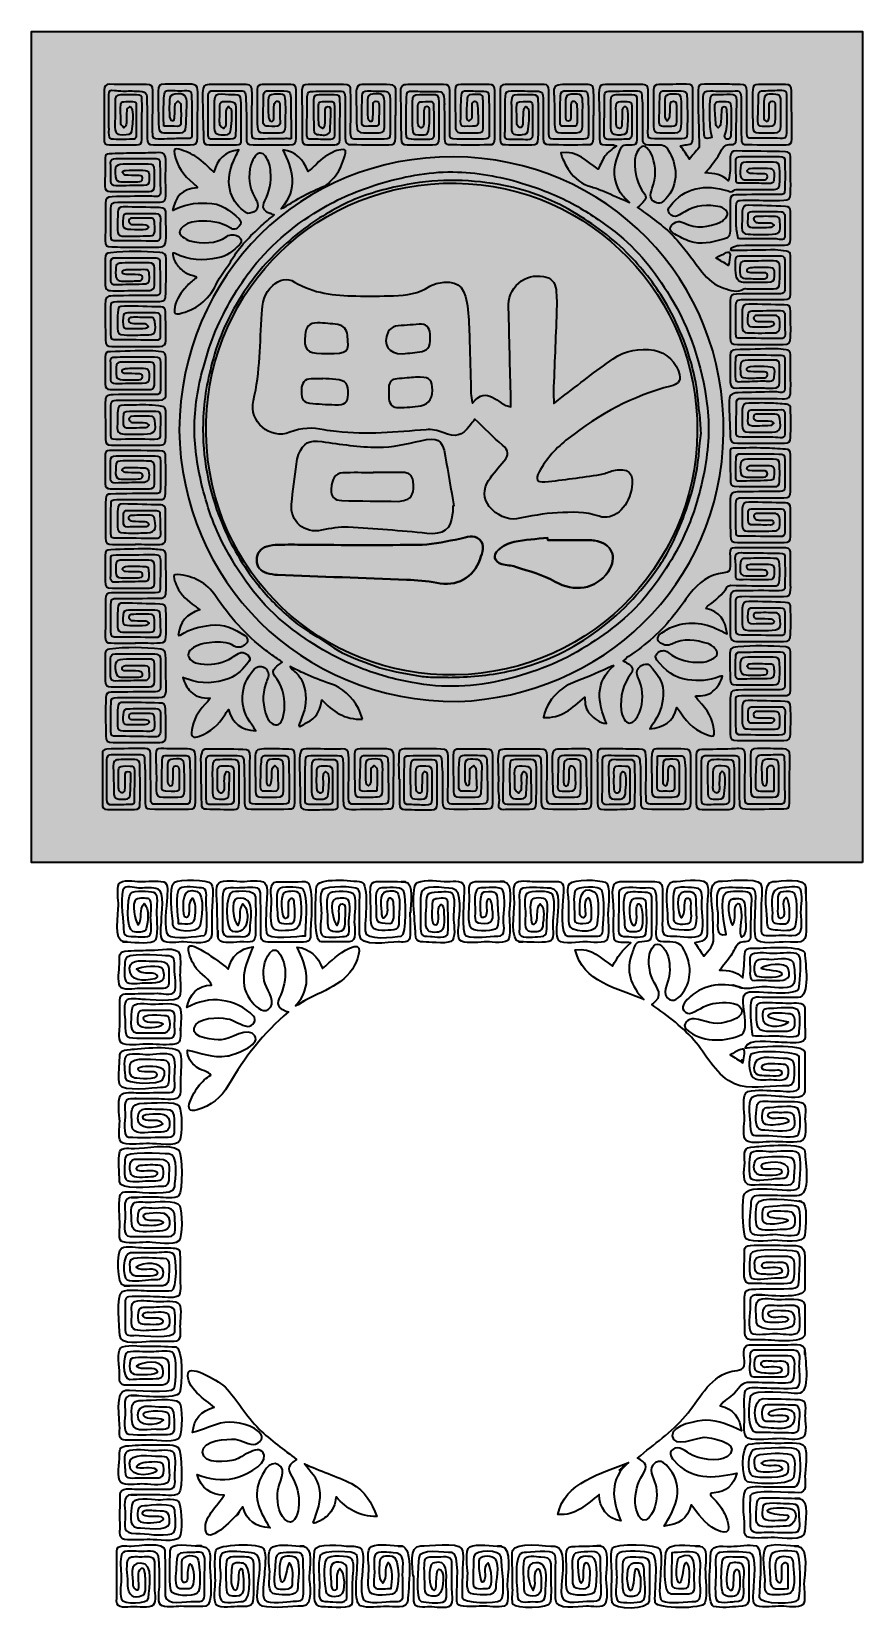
# Model space of a CAD drawing. Header units: inches. Extents: x 0.7 to 7.7, y -15.1 to -1.8.
import ezdxf

# ---------------------------------------------------------------- set-up
doc = ezdxf.new("R2010")
doc.units = ezdxf.units.IN
doc.header["$MEASUREMENT"] = 0
doc.layers.add('Layer 1', color=7, linetype='Continuous')

# ---------------------------------------------------------------- blocks, each defined once
blk = doc.blocks.new('block 2')
at = {"layer": 'Layer 1', "color": 250, "lineweight": 35}
for points, knots in [([(3.823, -8.952), (3.744, -8.951), (3.664, -8.951), (3.585, -8.951), (3.524, -8.951), (3.535, -9.035), (3.536, -9.075), (3.538, -9.151), (3.538, -9.226), (3.541, -9.301), (3.544, -9.384), (3.652, -9.359), (3.71, -9.359), (3.783, -9.358), (3.776, -9.314), (3.776, -9.252), (3.777, -9.192), (3.79, -9.114), (3.77, -9.057), (3.757, -9.019), (3.705, -9.029), (3.675, -9.032), (3.601, -9.039), (3.631, -9.178), (3.633, -9.227), (3.638, -9.301), (3.679, -9.228), (3.679, -9.192), (3.679, -9.167), (3.671, -9.125), (3.684, -9.102), (3.699, -9.072), (3.728, -9.103), (3.729, -9.122), (3.729, -9.157), (3.752, -9.305), (3.698, -9.303), (3.581, -9.299), (3.582, -9.299), (3.585, -9.178), (3.585, -9.134), (3.56, -9.002), (3.631, -9.004), (3.67, -9.006), (3.789, -8.986), (3.814, -9.027), (3.84, -9.069), (3.844, -9.405), (3.794, -9.41), (3.733, -9.417), (3.492, -9.454), (3.49, -9.365), (3.488, -9.301), (3.531, -8.963), (3.456, -8.953), (3.388, -8.943), (3.084, -8.911), (3.08, -8.998), (3.076, -9.067), (3.05, -9.46), (3.122, -9.459), (3.2, -9.459), (3.278, -9.459), (3.356, -9.459), (3.426, -9.459), (3.4, -9.336), (3.4, -9.292), (3.4, -9.221), (3.416, -9.13), (3.398, -9.062), (3.387, -9.019), (3.228, -9.028), (3.198, -9.042), (3.152, -9.064), (3.178, -9.209), (3.178, -9.251), (3.179, -9.325), (3.165, -9.366), (3.244, -9.375), (3.324, -9.384), (3.318, -9.324), (3.321, -9.263), (3.322, -9.231), (3.325, -9.199), (3.324, -9.167), (3.323, -9.136), (3.278, -9.126), (3.273, -9.158), (3.264, -9.214), (3.286, -9.272), (3.256, -9.321), (3.221, -9.3), (3.183, -9.103), (3.242, -9.095), (3.265, -9.092), (3.329, -9.084), (3.346, -9.101), (3.376, -9.13), (3.353, -9.261), (3.353, -9.3), (3.353, -9.334), (3.373, -9.415), (3.318, -9.414), (3.284, -9.414), (3.143, -9.434), (3.125, -9.4), (3.103, -9.358), (3.122, -9.264), (3.122, -9.217), (3.122, -9.176), (3.101, -9.046), (3.136, -9.017), (3.166, -8.991), (3.401, -8.985), (3.432, -9.016), (3.454, -9.037), (3.443, -9.106), (3.443, -9.13), (3.444, -9.219), (3.443, -9.308), (3.444, -9.397), (3.445, -9.509), (3.691, -9.459), (3.768, -9.459), (3.8, -9.459), (3.861, -9.471), (3.867, -9.425), (3.876, -9.355), (3.868, -9.28), (3.868, -9.21), (3.87, -9.21), (3.871, -9.21), (3.872, -9.21), (3.872, -9.155), (3.908, -8.954), (3.823, -8.952), (3.744, -8.951), (3.86, -8.953), (3.823, -8.952)], [0, 0, 0, 0, 1, 1, 1, 2, 2, 2, 3, 3, 3, 4, 4, 4, 5, 5, 5, 6, 6, 6, 7, 7, 7, 8, 8, 8, 9, 9, 9, 10, 10, 10, 11, 11, 11, 12, 12, 12, 13, 13, 13, 14, 14, 14, 15, 15, 15, 16, 16, 16, 17, 17, 17, 18, 18, 18, 19, 19, 19, 20, 20, 20, 21, 21, 21, 22, 22, 22, 23, 23, 23, 24, 24, 24, 25, 25, 25, 26, 26, 26, 27, 27, 27, 28, 28, 28, 29, 29, 29, 30, 30, 30, 31, 31, 31, 32, 32, 32, 33, 33, 33, 34, 34, 34, 35, 35, 35, 36, 36, 36, 37, 37, 37, 38, 38, 38, 39, 39, 39, 40, 40, 40, 41, 41, 41, 42, 42, 42, 43, 43, 43, 44, 44, 44, 45, 45, 45, 46, 46, 46, 46]), ([(7.205, -9.004), (7.204, -8.91), (6.989, -8.95), (6.926, -8.951), (6.832, -8.952), (6.876, -9.2), (6.878, -9.265), (6.879, -9.31), (6.873, -9.357), (6.929, -9.358), (6.969, -9.359), (7.071, -9.378), (7.103, -9.346), (7.134, -9.314), (7.134, -9.088), (7.106, -9.048), (7.089, -9.025), (7.04, -9.033), (7.017, -9.033), (6.956, -9.034), (6.972, -9.112), (6.971, -9.153), (6.971, -9.164), (6.959, -9.291), (7.005, -9.257), (7.043, -9.229), (6.999, -9.141), (7.021, -9.102), (7.061, -9.033), (7.067, -9.201), (7.067, -9.205), (7.067, -9.229), (7.074, -9.277), (7.053, -9.296), (7.032, -9.315), (6.985, -9.305), (6.961, -9.303), (6.911, -9.3), (6.922, -9.261), (6.922, -9.221), (6.922, -9.127), (6.888, -9.005), (7.006, -9.003), (7.037, -9.002), (7.141, -8.979), (7.158, -9.015), (7.181, -9.061), (7.163, -9.157), (7.163, -9.208), (7.163, -9.297), (7.198, -9.41), (7.085, -9.405), (7.014, -9.401), (6.942, -9.405), (6.871, -9.404), (6.819, -9.404), (6.827, -9.366), (6.827, -9.324), (6.828, -9.26), (6.828, -9.195), (6.829, -9.131), (6.829, -9.087), (6.845, -9.008), (6.821, -8.968), (6.788, -8.915), (6.531, -8.947), (6.472, -8.948), (6.37, -8.95), (6.418, -9.153), (6.42, -9.222), (6.422, -9.29), (6.424, -9.358), (6.426, -9.427), (6.428, -9.498), (6.389, -9.526), (6.345, -9.579), (6.319, -9.542), (6.296, -9.507), (6.269, -9.466), (6.38, -9.449), (6.372, -9.433), (6.373, -9.318), (6.374, -9.258), (6.374, -9.198), (6.374, -9.139), (6.374, -9.098), (6.394, -8.993), (6.364, -8.961), (6.323, -8.918), (6.143, -8.951), (6.087, -8.951), (6.006, -8.951), (6.041, -9.167), (6.041, -9.219), (6.041, -9.35), (6.048, -9.359), (6.179, -9.359), (6.208, -9.359), (6.263, -9.367), (6.273, -9.329), (6.29, -9.268), (6.277, -9.189), (6.278, -9.126), (6.278, -9.044), (6.262, -9.029), (6.181, -9.034), (6.103, -9.039), (6.13, -9.214), (6.156, -9.257), (6.189, -9.21), (6.174, -9.165), (6.184, -9.111), (6.187, -9.092), (6.213, -9.086), (6.227, -9.098), (6.241, -9.111), (6.236, -9.158), (6.236, -9.174), (6.236, -9.199), (6.25, -9.282), (6.223, -9.298), (6.194, -9.316), (6.089, -9.316), (6.09, -9.272), (6.091, -9.196), (6.075, -9.095), (6.097, -9.021), (6.109, -8.983), (6.248, -9.004), (6.28, -9.005), (6.347, -9.008), (6.326, -9.108), (6.327, -9.154), (6.327, -9.202), (6.354, -9.365), (6.316, -9.4), (6.278, -9.434), (6.145, -9.41), (6.096, -9.41), (6, -9.409), (5.995, -9.406), (5.995, -9.311), (5.996, -9.213), (5.996, -9.114), (5.996, -9.016), (5.996, -8.943), (5.951, -8.951), (5.889, -8.95), (5.805, -8.95), (5.72, -8.951), (5.636, -8.95), (5.547, -8.95), (5.583, -9.114), (5.585, -9.169), (5.588, -9.255), (5.578, -9.346), (5.589, -9.431), (5.595, -9.477), (5.696, -9.46), (5.729, -9.467), (5.657, -9.53), (5.619, -9.579), (5.576, -9.664), (5.481, -9.602), (5.4, -9.504), (5.262, -9.527), (5.325, -9.8), (5.617, -9.848), (5.839, -9.945), (5.729, -9.829), (5.679, -9.703), (5.743, -9.546), (5.754, -9.52), (5.762, -9.469), (5.796, -9.462), (5.872, -9.445), (5.904, -9.477), (5.904, -9.377), (5.905, -9.293), (5.905, -9.209), (5.905, -9.124), (5.905, -9.048), (5.898, -9.038), (5.821, -9.038), (5.792, -9.038), (5.698, -9.021), (5.683, -9.06), (5.657, -9.131), (5.679, -9.24), (5.68, -9.314), (5.68, -9.375), (5.723, -9.378), (5.775, -9.374), (5.838, -9.369), (5.828, -9.285), (5.829, -9.239), (5.829, -9.225), (5.812, -9.084), (5.78, -9.157), (5.768, -9.184), (5.799, -9.322), (5.754, -9.321), (5.717, -9.32), (5.695, -9.102), (5.755, -9.096), (5.791, -9.092), (5.859, -9.08), (5.859, -9.133), (5.858, -9.214), (5.873, -9.311), (5.855, -9.391), (5.846, -9.434), (5.729, -9.414), (5.698, -9.414), (5.61, -9.415), (5.627, -9.377), (5.627, -9.297), (5.627, -9.212), (5.628, -9.127), (5.628, -9.042), (5.629, -8.978), (5.786, -9.006), (5.826, -9.006), (5.901, -9.005), (5.939, -8.99), (5.945, -9.072), (5.951, -9.152), (5.949, -9.232), (5.948, -9.312), (5.948, -9.347), (5.926, -9.447), (5.979, -9.456), (6.049, -9.469), (6.124, -9.436), (6.168, -9.508), (6.234, -9.617), (6.251, -9.756), (6.181, -9.867), (6.157, -9.906), (6.11, -9.973), (6.055, -9.944), (5.979, -9.903), (6.043, -9.809), (6.052, -9.749), (6.063, -9.681), (6.058, -9.591), (6.021, -9.531), (5.979, -9.464), (5.928, -9.455), (5.895, -9.538), (5.871, -9.6), (5.883, -9.681), (5.9, -9.744), (5.923, -9.824), (6.013, -9.888), (5.938, -9.958), (5.928, -9.968), (5.918, -9.978), (5.907, -9.987), (6.042, -10.084), (6.176, -10.181), (6.281, -10.31), (6.376, -10.427), (6.458, -10.593), (6.603, -10.655), (6.73, -10.708), (6.871, -10.673), (7.008, -10.673), (7.092, -10.673), (7.104, -10.665), (7.105, -10.579), (7.106, -10.481), (7.118, -10.437), (7.012, -10.438), (6.916, -10.439), (6.772, -10.393), (6.769, -10.519), (6.768, -10.59), (6.817, -10.586), (6.876, -10.587), (6.909, -10.588), (6.947, -10.593), (6.98, -10.588), (7.011, -10.583), (7.009, -10.54), (6.978, -10.538), (6.956, -10.536), (6.823, -10.552), (6.83, -10.514), (6.838, -10.471), (6.983, -10.49), (7.012, -10.491), (7.061, -10.494), (7.058, -10.523), (7.058, -10.565), (7.056, -10.644), (6.97, -10.619), (6.911, -10.619), (6.865, -10.619), (6.775, -10.638), (6.746, -10.586), (6.727, -10.55), (6.72, -10.449), (6.737, -10.412), (6.756, -10.369), (7.148, -10.378), (7.148, -10.428), (7.149, -10.513), (7.149, -10.598), (7.148, -10.683), (7.148, -10.74), (7.006, -10.714), (6.972, -10.714), (6.894, -10.715), (6.791, -10.699), (6.716, -10.72), (6.66, -10.736), (6.688, -10.906), (6.688, -10.949), (6.688, -10.985), (6.666, -11.113), (6.705, -11.135), (6.756, -11.164), (6.864, -11.142), (6.92, -11.142), (6.997, -11.142), (7.084, -11.153), (7.16, -11.14), (7.224, -11.128), (7.197, -10.993), (7.197, -10.95), (7.197, -10.916), (7.217, -10.819), (7.166, -10.811), (7.09, -10.798), (7.006, -10.805), (6.929, -10.804), (6.879, -10.803), (6.792, -10.78), (6.79, -10.852), (6.789, -10.898), (6.761, -11.043), (6.834, -11.044), (6.89, -11.045), (7.049, -11.072), (7.092, -11.033), (7.117, -11.009), (7.108, -10.958), (7.103, -10.928), (7.096, -10.881), (7.02, -10.896), (6.99, -10.896), (6.967, -10.896), (6.91, -10.886), (6.892, -10.905), (6.871, -10.927), (6.901, -10.945), (6.92, -10.947), (6.958, -10.95), (7.015, -10.934), (7.049, -10.952), (7.104, -10.981), (6.973, -10.995), (6.981, -10.995), (6.954, -10.995), (6.856, -11.014), (6.841, -10.976), (6.829, -10.944), (6.827, -10.857), (6.874, -10.857), (6.939, -10.857), (7.075, -10.83), (7.133, -10.861), (7.164, -10.877), (7.165, -11.079), (7.133, -11.09), (7.061, -11.116), (6.939, -11.09), (6.862, -11.09), (6.764, -11.09), (6.737, -11.11), (6.736, -11.007), (6.735, -10.958), (6.709, -10.81), (6.747, -10.773), (6.787, -10.733), (6.954, -10.763), (7.003, -10.763), (7.048, -10.763), (7.194, -10.794), (7.195, -10.72), (7.197, -10.611), (7.196, -10.501), (7.196, -10.392), (7.196, -10.303), (6.759, -10.351), (6.693, -10.351), (6.715, -10.272), (6.911, -10.305), (6.975, -10.305), (7.036, -10.305), (7.111, -10.316), (7.169, -10.302), (7.213, -10.291), (7.197, -10.208), (7.197, -10.177), (7.197, -10.125), (7.197, -10.073), (7.197, -10.021), (7.197, -9.958), (7.105, -9.976), (7.065, -9.975), (6.99, -9.972), (6.915, -9.97), (6.839, -9.969), (6.781, -9.968), (6.789, -10.021), (6.788, -10.065), (6.784, -10.222), (6.817, -10.215), (6.967, -10.214), (7.044, -10.214), (7.116, -10.226), (7.109, -10.132), (7.107, -10.106), (7.109, -10.063), (7.071, -10.062), (7.029, -10.062), (6.927, -10.043), (6.892, -10.07), (6.844, -10.107), (7.045, -10.127), (7.057, -10.136), (6.999, -10.187), (6.832, -10.19), (6.838, -10.087), (6.842, -10.024), (6.846, -10.02), (6.913, -10.02), (6.964, -10.02), (7.096, -9.998), (7.136, -10.032), (7.17, -10.06), (7.148, -10.19), (7.148, -10.232), (7.147, -10.276), (7, -10.251), (6.974, -10.251), (6.901, -10.251), (6.827, -10.254), (6.754, -10.249), (6.742, -10.164), (6.736, -10.085), (6.738, -9.999), (6.741, -9.909), (6.784, -9.926), (6.863, -9.927), (6.955, -9.927), (7.047, -9.928), (7.139, -9.927), (7.248, -9.925), (7.197, -9.634), (7.196, -9.558), (7.196, -9.481), (6.846, -9.512), (6.783, -9.512), (6.739, -9.511), (6.691, -9.503), (6.689, -9.56), (6.686, -9.629), (6.684, -9.694), (6.674, -9.762), (6.617, -9.708), (6.554, -9.698), (6.478, -9.697), (6.511, -9.657), (6.543, -9.617), (6.573, -9.575), (6.596, -9.541), (6.612, -9.484), (6.651, -9.465), (6.685, -9.448), (6.736, -9.474), (6.737, -9.418), (6.738, -9.335), (6.74, -9.252), (6.742, -9.169), (6.742, -9.137), (6.762, -9.048), (6.714, -9.038), (6.672, -9.029), (6.572, -9.024), (6.532, -9.044), (6.471, -9.075), (6.522, -9.338), (6.532, -9.397), (6.436, -9.417), (6.466, -9.306), (6.464, -9.233), (6.462, -9.187), (6.427, -9.013), (6.497, -9.005), (6.573, -8.997), (6.657, -9.006), (6.733, -9.005), (6.799, -9.004), (6.779, -9.088), (6.78, -9.133), (6.78, -9.227), (6.764, -9.339), (6.784, -9.431), (6.797, -9.487), (6.992, -9.459), (7.037, -9.459), (7.144, -9.459), (7.206, -9.486), (7.206, -9.365), (7.206, -9.245), (7.206, -9.124), (7.205, -9.004), (7.204, -8.964), (7.206, -9.139), (7.205, -9.004)], [0, 0, 0, 0, 1, 1, 1, 2, 2, 2, 3, 3, 3, 4, 4, 4, 5, 5, 5, 6, 6, 6, 7, 7, 7, 8, 8, 8, 9, 9, 9, 10, 10, 10, 11, 11, 11, 12, 12, 12, 13, 13, 13, 14, 14, 14, 15, 15, 15, 16, 16, 16, 17, 17, 17, 18, 18, 18, 19, 19, 19, 20, 20, 20, 21, 21, 21, 22, 22, 22, 23, 23, 23, 24, 24, 24, 25, 25, 25, 26, 26, 26, 27, 27, 27, 28, 28, 28, 29, 29, 29, 30, 30, 30, 31, 31, 31, 32, 32, 32, 33, 33, 33, 34, 34, 34, 35, 35, 35, 36, 36, 36, 37, 37, 37, 38, 38, 38, 39, 39, 39, 40, 40, 40, 41, 41, 41, 42, 42, 42, 43, 43, 43, 44, 44, 44, 45, 45, 45, 46, 46, 46, 47, 47, 47, 48, 48, 48, 49, 49, 49, 50, 50, 50, 51, 51, 51, 52, 52, 52, 53, 53, 53, 54, 54, 54, 55, 55, 55, 56, 56, 56, 57, 57, 57, 58, 58, 58, 59, 59, 59, 60, 60, 60, 61, 61, 61, 62, 62, 62, 63, 63, 63, 64, 64, 64, 65, 65, 65, 66, 66, 66, 67, 67, 67, 68, 68, 68, 69, 69, 69, 70, 70, 70, 71, 71, 71, 72, 72, 72, 73, 73, 73, 74, 74, 74, 75, 75, 75, 76, 76, 76, 77, 77, 77, 78, 78, 78, 79, 79, 79, 80, 80, 80, 81, 81, 81, 82, 82, 82, 83, 83, 83, 84, 84, 84, 85, 85, 85, 86, 86, 86, 87, 87, 87, 88, 88, 88, 89, 89, 89, 90, 90, 90, 91, 91, 91, 92, 92, 92, 93, 93, 93, 94, 94, 94, 95, 95, 95, 96, 96, 96, 97, 97, 97, 98, 98, 98, 99, 99, 99, 100, 100, 100, 101, 101, 101, 102, 102, 102, 103, 103, 103, 104, 104, 104, 105, 105, 105, 106, 106, 106, 107, 107, 107, 108, 108, 108, 109, 109, 109, 110, 110, 110, 111, 111, 111, 112, 112, 112, 113, 113, 113, 114, 114, 114, 115, 115, 115, 116, 116, 116, 117, 117, 117, 118, 118, 118, 119, 119, 119, 120, 120, 120, 121, 121, 121, 122, 122, 122, 123, 123, 123, 124, 124, 124, 125, 125, 125, 126, 126, 126, 127, 127, 127, 128, 128, 128, 129, 129, 129, 130, 130, 130, 131, 131, 131, 132, 132, 132, 133, 133, 133, 134, 134, 134, 135, 135, 135, 136, 136, 136, 137, 137, 137, 138, 138, 138, 139, 139, 139, 140, 140, 140, 141, 141, 141, 142, 142, 142, 143, 143, 143, 144, 144, 144, 145, 145, 145, 146, 146, 146, 147, 147, 147, 148, 148, 148, 149, 149, 149, 150, 150, 150, 151, 151, 151, 152, 152, 152, 153, 153, 153, 154, 154, 154, 155, 155, 155, 156, 156, 156, 157, 157, 157, 158, 158, 158, 159, 159, 159, 160, 160, 160, 161, 161, 161, 162, 162, 162, 163, 163, 163, 164, 164, 164, 165, 165, 165, 166, 166, 166, 167, 167, 167, 168, 168, 168, 169, 169, 169, 170, 170, 170, 171, 171, 171, 172, 172, 172, 173, 173, 173, 174, 174, 174, 174]), ([(1.459, -9.459), (1.526, -9.46), (1.649, -9.483), (1.71, -9.455), (1.756, -9.435), (1.731, -9.249), (1.732, -9.206), (1.732, -9.173), (1.756, -9.049), (1.708, -9.04), (1.67, -9.033), (1.547, -9.019), (1.517, -9.05), (1.485, -9.082), (1.477, -9.357), (1.535, -9.372), (1.564, -9.379), (1.635, -9.385), (1.646, -9.348), (1.665, -9.286), (1.673, -9.186), (1.63, -9.136), (1.579, -9.187), (1.622, -9.259), (1.58, -9.316), (1.554, -9.288), (1.519, -9.126), (1.563, -9.101), (1.585, -9.088), (1.648, -9.088), (1.669, -9.097), (1.704, -9.112), (1.684, -9.224), (1.684, -9.253), (1.684, -9.292), (1.698, -9.363), (1.68, -9.398), (1.665, -9.428), (1.575, -9.415), (1.548, -9.414), (1.462, -9.412), (1.454, -9.41), (1.454, -9.322), (1.453, -9.268), (1.419, -9.036), (1.463, -9.002), (1.484, -8.986), (1.571, -9.006), (1.596, -9.006), (1.643, -9.005), (1.7, -8.999), (1.746, -9.014), (1.806, -9.034), (1.774, -9.232), (1.775, -9.277), (1.775, -9.316), (1.756, -9.417), (1.786, -9.447), (1.816, -9.479), (1.921, -9.459), (1.96, -9.459), (2.033, -9.459), (2.197, -9.501), (2.199, -9.396), (2.2, -9.321), (2.2, -9.246), (2.201, -9.17), (2.201, -9.118), (2.222, -9.016), (2.194, -8.97), (2.168, -8.927), (1.927, -8.932), (1.885, -8.956), (1.828, -8.988), (1.871, -9.255), (1.872, -9.315), (1.874, -9.384), (2.084, -9.383), (2.098, -9.33), (2.112, -9.281), (2.144, -9.06), (2.077, -9.035), (1.942, -8.983), (1.959, -9.142), (1.964, -9.223), (1.966, -9.267), (2.006, -9.26), (2.007, -9.22), (2.009, -9.169), (2, -9.128), (2.036, -9.091), (2.071, -9.132), (2.061, -9.182), (2.06, -9.235), (2.06, -9.329), (1.994, -9.303), (1.917, -9.303), (1.914, -9.248), (1.884, -9.046), (1.93, -9.009), (1.962, -8.983), (2.071, -9.003), (2.111, -9.003), (2.169, -9.003), (2.15, -9.082), (2.151, -9.12), (2.151, -9.158), (2.175, -9.399), (2.134, -9.405), (2.082, -9.412), (1.869, -9.44), (1.831, -9.403), (1.786, -9.36), (1.822, -9.145), (1.822, -9.085), (1.822, -9.054), (1.839, -8.964), (1.795, -8.954), (1.733, -8.939), (1.655, -8.951), (1.591, -8.95), (1.554, -8.95), (1.438, -8.928), (1.417, -8.97), (1.395, -9.014), (1.413, -9.104), (1.413, -9.153), (1.412, -9.216), (1.37, -9.458), (1.459, -9.459), (1.534, -9.46), (1.419, -9.459), (1.459, -9.459)], [0, 0, 0, 0, 1, 1, 1, 2, 2, 2, 3, 3, 3, 4, 4, 4, 5, 5, 5, 6, 6, 6, 7, 7, 7, 8, 8, 8, 9, 9, 9, 10, 10, 10, 11, 11, 11, 12, 12, 12, 13, 13, 13, 14, 14, 14, 15, 15, 15, 16, 16, 16, 17, 17, 17, 18, 18, 18, 19, 19, 19, 20, 20, 20, 21, 21, 21, 22, 22, 22, 23, 23, 23, 24, 24, 24, 25, 25, 25, 26, 26, 26, 27, 27, 27, 28, 28, 28, 29, 29, 29, 30, 30, 30, 31, 31, 31, 32, 32, 32, 33, 33, 33, 34, 34, 34, 35, 35, 35, 36, 36, 36, 37, 37, 37, 38, 38, 38, 39, 39, 39, 40, 40, 40, 41, 41, 41, 42, 42, 42, 43, 43, 43, 44, 44, 44, 44]), ([(2.25, -9.409), (2.251, -9.492), (2.377, -9.459), (2.435, -9.459), (2.536, -9.459), (2.567, -9.476), (2.568, -9.37), (2.568, -9.274), (2.571, -9.177), (2.566, -9.081), (2.563, -9.014), (2.423, -9.03), (2.378, -9.034), (2.316, -9.041), (2.308, -9.355), (2.375, -9.371), (2.507, -9.405), (2.532, -9.208), (2.46, -9.138), (2.42, -9.194), (2.456, -9.263), (2.421, -9.321), (2.381, -9.292), (2.351, -9.105), (2.414, -9.094), (2.576, -9.067), (2.523, -9.257), (2.521, -9.364), (2.521, -9.43), (2.449, -9.413), (2.4, -9.413), (2.319, -9.413), (2.289, -9.426), (2.289, -9.337), (2.29, -9.253), (2.29, -9.169), (2.29, -9.085), (2.29, -8.991), (2.328, -9.004), (2.412, -9.005), (2.466, -9.006), (2.536, -8.992), (2.588, -9.007), (2.619, -9.017), (2.609, -9.108), (2.61, -9.127), (2.613, -9.219), (2.611, -9.31), (2.612, -9.402), (2.612, -9.469), (2.655, -9.459), (2.712, -9.46), (2.799, -9.46), (2.886, -9.46), (2.973, -9.46), (3.038, -9.46), (3.031, -9.418), (3.031, -9.363), (3.032, -9.296), (3.07, -8.951), (2.987, -8.951), (2.906, -8.952), (2.825, -8.952), (2.744, -8.952), (2.677, -8.952), (2.702, -9.073), (2.702, -9.115), (2.702, -9.18), (2.688, -9.267), (2.707, -9.331), (2.723, -9.383), (2.852, -9.359), (2.89, -9.358), (2.972, -9.355), (2.96, -9.11), (2.934, -9.052), (2.919, -9.02), (2.849, -9.03), (2.823, -9.037), (2.77, -9.051), (2.795, -9.188), (2.797, -9.225), (2.798, -9.237), (2.816, -9.278), (2.835, -9.257), (2.847, -9.244), (2.842, -9.202), (2.843, -9.19), (2.843, -9.165), (2.835, -9.124), (2.853, -9.103), (2.868, -9.085), (2.892, -9.088), (2.892, -9.115), (2.893, -9.141), (2.915, -9.3), (2.875, -9.303), (2.806, -9.307), (2.752, -9.318), (2.752, -9.236), (2.753, -9.185), (2.733, -9.06), (2.762, -9.018), (2.785, -8.984), (2.915, -9.002), (2.95, -9.006), (3.023, -9.013), (2.988, -9.348), (2.988, -9.407), (2.934, -9.407), (2.666, -9.446), (2.659, -9.382), (2.651, -9.306), (2.658, -9.225), (2.659, -9.148), (2.659, -9.105), (2.68, -8.999), (2.647, -8.964), (2.613, -8.928), (2.498, -8.95), (2.455, -8.951), (2.41, -8.951), (2.296, -8.928), (2.259, -8.963), (2.224, -8.995), (2.243, -9.096), (2.244, -9.135), (2.245, -9.226), (2.247, -9.317), (2.25, -9.409), (2.25, -9.45), (2.247, -9.287), (2.25, -9.409)], [0, 0, 0, 0, 1, 1, 1, 2, 2, 2, 3, 3, 3, 4, 4, 4, 5, 5, 5, 6, 6, 6, 7, 7, 7, 8, 8, 8, 9, 9, 9, 10, 10, 10, 11, 11, 11, 12, 12, 12, 13, 13, 13, 14, 14, 14, 15, 15, 15, 16, 16, 16, 17, 17, 17, 18, 18, 18, 19, 19, 19, 20, 20, 20, 21, 21, 21, 22, 22, 22, 23, 23, 23, 24, 24, 24, 25, 25, 25, 26, 26, 26, 27, 27, 27, 28, 28, 28, 29, 29, 29, 30, 30, 30, 31, 31, 31, 32, 32, 32, 33, 33, 33, 34, 34, 34, 35, 35, 35, 36, 36, 36, 37, 37, 37, 38, 38, 38, 39, 39, 39, 40, 40, 40, 41, 41, 41, 42, 42, 42, 43, 43, 43, 44, 44, 44, 44]), ([(4.657, -8.951), (4.578, -8.95), (4.498, -8.95), (4.419, -8.951), (4.35, -8.952), (4.37, -9.036), (4.371, -9.085), (4.372, -9.159), (4.353, -9.26), (4.376, -9.331), (4.39, -9.377), (4.55, -9.368), (4.586, -9.353), (4.632, -9.334), (4.607, -9.189), (4.607, -9.149), (4.606, -9.05), (4.605, -9.023), (4.495, -9.037), (4.448, -9.044), (4.466, -9.202), (4.466, -9.234), (4.466, -9.255), (4.486, -9.259), (4.499, -9.249), (4.524, -9.232), (4.513, -9.174), (4.513, -9.15), (4.512, -9.076), (4.556, -9.083), (4.56, -9.153), (4.565, -9.228), (4.592, -9.304), (4.495, -9.304), (4.403, -9.303), (4.417, -9.273), (4.418, -9.191), (4.418, -9.145), (4.396, -9.001), (4.467, -9.004), (4.502, -9.005), (4.633, -8.987), (4.65, -9.025), (4.679, -9.088), (4.657, -9.21), (4.657, -9.279), (4.658, -9.33), (4.681, -9.411), (4.61, -9.411), (4.528, -9.412), (4.423, -9.43), (4.343, -9.409), (4.296, -9.397), (4.327, -9.056), (4.326, -9.005), (4.326, -8.929), (4.242, -8.951), (4.187, -8.95), (4.115, -8.95), (3.999, -8.928), (3.932, -8.958), (3.87, -8.984), (3.914, -9.303), (3.914, -9.366), (3.915, -9.45), (3.925, -9.46), (4.009, -9.46), (4.049, -9.46), (4.205, -9.484), (4.229, -9.442), (4.255, -9.396), (4.236, -9.302), (4.236, -9.251), (4.236, -9.192), (4.251, -9.114), (4.231, -9.058), (4.218, -9.022), (4.131, -9.038), (4.105, -9.038), (4.015, -9.038), (4.009, -9.054), (4.009, -9.142), (4.008, -9.189), (3.985, -9.329), (4.021, -9.364), (4.039, -9.382), (4.114, -9.384), (4.134, -9.366), (4.166, -9.339), (4.154, -9.248), (4.155, -9.214), (4.155, -9.125), (4.107, -9.121), (4.107, -9.209), (4.107, -9.227), (4.119, -9.311), (4.088, -9.316), (4.038, -9.324), (4.057, -9.185), (4.056, -9.16), (4.056, -9.132), (4.051, -9.101), (4.086, -9.097), (4.116, -9.093), (4.189, -9.078), (4.189, -9.125), (4.189, -9.211), (4.19, -9.298), (4.189, -9.384), (4.189, -9.438), (4.073, -9.414), (4.041, -9.413), (3.961, -9.412), (3.958, -9.4), (3.958, -9.321), (3.958, -9.234), (3.958, -9.148), (3.959, -9.061), (3.961, -8.966), (4.158, -9.005), (4.226, -9.01), (4.32, -9.016), (4.28, -9.246), (4.28, -9.304), (4.28, -9.332), (4.261, -9.44), (4.302, -9.454), (4.365, -9.475), (4.455, -9.459), (4.521, -9.458), (4.556, -9.458), (4.69, -9.481), (4.702, -9.432), (4.718, -9.364), (4.705, -9.279), (4.705, -9.209), (4.705, -9.209), (4.705, -9.209), (4.705, -9.209), (4.705, -9.154), (4.743, -8.952), (4.657, -8.951), (4.578, -8.95), (4.691, -8.951), (4.657, -8.951)], [0, 0, 0, 0, 1, 1, 1, 2, 2, 2, 3, 3, 3, 4, 4, 4, 5, 5, 5, 6, 6, 6, 7, 7, 7, 8, 8, 8, 9, 9, 9, 10, 10, 10, 11, 11, 11, 12, 12, 12, 13, 13, 13, 14, 14, 14, 15, 15, 15, 16, 16, 16, 17, 17, 17, 18, 18, 18, 19, 19, 19, 20, 20, 20, 21, 21, 21, 22, 22, 22, 23, 23, 23, 24, 24, 24, 25, 25, 25, 26, 26, 26, 27, 27, 27, 28, 28, 28, 29, 29, 29, 30, 30, 30, 31, 31, 31, 32, 32, 32, 33, 33, 33, 34, 34, 34, 35, 35, 35, 36, 36, 36, 37, 37, 37, 38, 38, 38, 39, 39, 39, 40, 40, 40, 41, 41, 41, 42, 42, 42, 43, 43, 43, 44, 44, 44, 45, 45, 45, 46, 46, 46, 47, 47, 47, 48, 48, 48, 48]), ([(4.794, -9.458), (4.873, -9.459), (4.96, -9.469), (5.039, -9.457), (5.092, -9.45), (5.071, -9.348), (5.072, -9.313), (5.072, -9.245), (5.095, -9.121), (5.067, -9.058), (5.05, -9.023), (4.883, -9.023), (4.856, -9.047), (4.825, -9.076), (4.845, -9.184), (4.845, -9.219), (4.846, -9.265), (4.82, -9.368), (4.889, -9.374), (4.931, -9.377), (4.982, -9.38), (4.987, -9.327), (4.992, -9.263), (5.014, -9.184), (4.966, -9.137), (4.937, -9.173), (4.943, -9.212), (4.941, -9.257), (4.939, -9.308), (4.892, -9.339), (4.89, -9.274), (4.889, -9.229), (4.873, -9.151), (4.892, -9.108), (4.904, -9.083), (5.004, -9.082), (5.017, -9.107), (5.04, -9.149), (5.021, -9.247), (5.021, -9.295), (5.021, -9.379), (5.035, -9.417), (4.942, -9.416), (4.902, -9.415), (4.784, -9.44), (4.789, -9.374), (4.796, -9.295), (4.791, -9.216), (4.792, -9.137), (4.793, -9.109), (4.776, -9.015), (4.819, -9.007), (4.892, -8.994), (4.978, -9.004), (5.052, -9.007), (5.156, -9.01), (5.112, -9.202), (5.112, -9.272), (5.112, -9.312), (5.093, -9.414), (5.122, -9.446), (5.156, -9.483), (5.3, -9.458), (5.346, -9.458), (5.383, -9.458), (5.521, -9.483), (5.534, -9.431), (5.55, -9.363), (5.536, -9.278), (5.536, -9.208), (5.537, -9.208), (5.537, -9.208), (5.538, -9.208), (5.538, -9.164), (5.567, -8.974), (5.513, -8.955), (5.462, -8.937), (5.253, -8.926), (5.214, -8.969), (5.185, -9.002), (5.205, -9.078), (5.207, -9.116), (5.209, -9.179), (5.207, -9.243), (5.209, -9.306), (5.212, -9.387), (5.428, -9.385), (5.441, -9.329), (5.452, -9.286), (5.474, -9.068), (5.426, -9.039), (5.293, -8.96), (5.299, -9.145), (5.299, -9.218), (5.299, -9.251), (5.342, -9.277), (5.347, -9.233), (5.35, -9.198), (5.332, -9.128), (5.355, -9.099), (5.395, -9.047), (5.398, -9.194), (5.398, -9.197), (5.398, -9.274), (5.41, -9.303), (5.325, -9.303), (5.257, -9.303), (5.254, -9.299), (5.255, -9.231), (5.255, -9.169), (5.242, -9.086), (5.261, -9.027), (5.273, -8.989), (5.47, -8.986), (5.484, -9.023), (5.518, -9.11), (5.497, -9.25), (5.494, -9.343), (5.492, -9.409), (5.478, -9.411), (5.413, -9.411), (5.341, -9.411), (5.269, -9.411), (5.198, -9.412), (5.126, -9.412), (5.159, -9.134), (5.159, -9.08), (5.159, -9.044), (5.179, -8.951), (5.12, -8.951), (5.051, -8.951), (4.983, -8.951), (4.914, -8.951), (4.88, -8.951), (4.774, -8.931), (4.755, -8.969), (4.734, -9.009), (4.749, -9.095), (4.749, -9.139), (4.749, -9.2), (4.709, -9.457), (4.794, -9.458), (4.868, -9.459), (4.758, -9.458), (4.794, -9.458)], [0, 0, 0, 0, 1, 1, 1, 2, 2, 2, 3, 3, 3, 4, 4, 4, 5, 5, 5, 6, 6, 6, 7, 7, 7, 8, 8, 8, 9, 9, 9, 10, 10, 10, 11, 11, 11, 12, 12, 12, 13, 13, 13, 14, 14, 14, 15, 15, 15, 16, 16, 16, 17, 17, 17, 18, 18, 18, 19, 19, 19, 20, 20, 20, 21, 21, 21, 22, 22, 22, 23, 23, 23, 24, 24, 24, 25, 25, 25, 26, 26, 26, 27, 27, 27, 28, 28, 28, 29, 29, 29, 30, 30, 30, 31, 31, 31, 32, 32, 32, 33, 33, 33, 34, 34, 34, 35, 35, 35, 36, 36, 36, 37, 37, 37, 38, 38, 38, 39, 39, 39, 40, 40, 40, 41, 41, 41, 42, 42, 42, 43, 43, 43, 44, 44, 44, 45, 45, 45, 46, 46, 46, 47, 47, 47, 48, 48, 48, 48]), ([(6.595, -9.095), (6.696, -9.094), (6.695, -9.112), (6.695, -9.211), (6.695, -9.211), (6.695, -9.211), (6.695, -9.211), (6.695, -9.26), (6.717, -9.371), (6.68, -9.409), (6.629, -9.461), (6.662, -9.264), (6.662, -9.259), (6.662, -9.257), (6.66, -9.088), (6.619, -9.147), (6.587, -9.194), (6.626, -9.267), (6.587, -9.317), (6.559, -9.283), (6.523, -9.095), (6.595, -9.095), (6.701, -9.094), (6.569, -9.095), (6.595, -9.095)], [0, 0, 0, 0, 1, 1, 1, 2, 2, 2, 3, 3, 3, 4, 4, 4, 5, 5, 5, 6, 6, 6, 7, 7, 7, 8, 8, 8, 8]), ([(2.089, -10.673), (2.05, -10.723), (1.932, -10.917), (2.077, -10.874), (2.188, -10.841), (2.281, -10.771), (2.338, -10.67), (2.478, -10.427), (2.631, -10.231), (2.845, -10.049), (2.785, -10.029), (2.731, -10.005), (2.767, -9.933), (2.805, -9.856), (2.822, -9.771), (2.816, -9.686), (2.813, -9.639), (2.76, -9.464), (2.688, -9.551), (2.636, -9.614), (2.627, -9.711), (2.641, -9.788), (2.651, -9.846), (2.735, -9.948), (2.697, -10.006), (2.649, -10.076), (2.577, -10.012), (2.541, -9.97), (2.413, -9.825), (2.477, -9.654), (2.548, -9.501), (2.431, -9.516), (2.364, -9.581), (2.338, -9.688), (2.311, -9.665), (2.007, -9.423), (2.003, -9.512), (2, -9.57), (2.039, -9.64), (2.071, -9.686), (2.094, -9.718), (2.196, -9.788), (2.196, -9.823), (2.078, -9.825), (2.011, -9.903), (1.989, -10.013), (2.175, -9.905), (2.401, -9.933), (2.551, -10.084), (2.584, -10.117), (2.543, -10.174), (2.502, -10.171), (2.445, -10.165), (2.388, -10.116), (2.327, -10.106), (2.254, -10.095), (2.079, -10.088), (2.05, -10.185), (2.024, -10.273), (2.231, -10.285), (2.277, -10.284), (2.352, -10.282), (2.51, -10.166), (2.562, -10.25), (2.614, -10.333), (2.379, -10.413), (2.33, -10.42), (2.2, -10.439), (2.114, -10.393), (1.993, -10.372), (1.989, -10.43), (2.029, -10.479), (2.07, -10.515), (2.099, -10.541), (2.177, -10.551), (2.192, -10.581), (2.153, -10.605), (2.116, -10.637), (2.089, -10.673), (2.049, -10.725), (2.11, -10.646), (2.089, -10.673)], [0, 0, 0, 0, 1, 1, 1, 2, 2, 2, 3, 3, 3, 4, 4, 4, 5, 5, 5, 6, 6, 6, 7, 7, 7, 8, 8, 8, 9, 9, 9, 10, 10, 10, 11, 11, 11, 12, 12, 12, 13, 13, 13, 14, 14, 14, 15, 15, 15, 16, 16, 16, 17, 17, 17, 18, 18, 18, 19, 19, 19, 20, 20, 20, 21, 21, 21, 22, 22, 22, 23, 23, 23, 24, 24, 24, 25, 25, 25, 26, 26, 26, 27, 27, 27, 27]), ([(2.927, -9.988), (3.087, -9.883), (3.31, -9.836), (3.402, -9.656), (3.433, -9.595), (3.49, -9.446), (3.358, -9.512), (3.269, -9.557), (3.205, -9.619), (3.132, -9.684), (3.092, -9.58), (3.026, -9.517), (2.918, -9.502), (3.001, -9.668), (3.053, -9.831), (2.904, -9.997), (2.918, -9.992), (2.923, -9.991), (2.927, -9.988), (3.035, -9.918), (2.923, -9.991), (2.927, -9.988)], [0, 0, 0, 0, 1, 1, 1, 2, 2, 2, 3, 3, 3, 4, 4, 4, 5, 5, 5, 6, 6, 6, 7, 7, 7, 7]), ([(1.935, -10.206), (1.934, -10.152), (1.953, -10.058), (1.928, -10.009), (1.905, -9.962), (1.747, -9.985), (1.704, -9.984), (1.659, -9.984), (1.529, -9.953), (1.528, -10.026), (1.527, -10.066), (1.497, -10.227), (1.564, -10.228), (1.643, -10.228), (1.723, -10.228), (1.802, -10.227), (1.86, -10.226), (1.853, -10.08), (1.816, -10.079), (1.791, -10.078), (1.59, -10.055), (1.626, -10.115), (1.653, -10.16), (1.747, -10.119), (1.79, -10.153), (1.75, -10.185), (1.641, -10.191), (1.592, -10.166), (1.568, -10.155), (1.573, -10.12), (1.574, -10.099), (1.576, -10.038), (1.591, -10.036), (1.65, -10.036), (1.716, -10.036), (1.782, -10.037), (1.848, -10.038), (1.906, -10.038), (1.886, -10.125), (1.885, -10.16), (1.884, -10.197), (1.902, -10.272), (1.847, -10.271), (1.769, -10.27), (1.692, -10.269), (1.615, -10.269), (1.473, -10.27), (1.47, -10.277), (1.469, -10.133), (1.469, -10.086), (1.452, -10.001), (1.476, -9.958), (1.493, -9.927), (1.585, -9.943), (1.612, -9.943), (1.662, -9.943), (1.912, -9.976), (1.929, -9.917), (1.944, -9.864), (1.931, -9.794), (1.931, -9.739), (1.931, -9.681), (1.941, -9.615), (1.928, -9.559), (1.913, -9.495), (1.736, -9.529), (1.694, -9.529), (1.628, -9.53), (1.561, -9.532), (1.495, -9.534), (1.41, -9.536), (1.422, -9.573), (1.421, -9.648), (1.42, -9.697), (1.402, -9.788), (1.425, -9.833), (1.445, -9.873), (1.551, -9.852), (1.587, -9.852), (1.655, -9.853), (1.724, -9.853), (1.792, -9.852), (1.845, -9.852), (1.837, -9.803), (1.838, -9.763), (1.84, -9.624), (1.833, -9.62), (1.696, -9.622), (1.64, -9.623), (1.507, -9.593), (1.507, -9.68), (1.507, -9.794), (1.622, -9.794), (1.718, -9.769), (1.765, -9.756), (1.724, -9.721), (1.696, -9.719), (1.644, -9.717), (1.601, -9.727), (1.564, -9.689), (1.596, -9.672), (1.772, -9.643), (1.789, -9.694), (1.831, -9.822), (1.714, -9.802), (1.628, -9.803), (1.596, -9.804), (1.494, -9.824), (1.475, -9.789), (1.453, -9.748), (1.469, -9.66), (1.468, -9.614), (1.466, -9.54), (1.754, -9.576), (1.809, -9.576), (1.897, -9.576), (1.883, -9.608), (1.884, -9.688), (1.885, -9.736), (1.907, -9.841), (1.882, -9.883), (1.865, -9.911), (1.767, -9.892), (1.74, -9.892), (1.668, -9.893), (1.596, -9.894), (1.523, -9.896), (1.475, -9.897), (1.426, -9.889), (1.425, -9.951), (1.424, -10.026), (1.423, -10.101), (1.423, -10.176), (1.423, -10.208), (1.403, -10.306), (1.451, -10.318), (1.519, -10.334), (1.604, -10.32), (1.674, -10.32), (1.674, -10.321), (1.674, -10.321), (1.674, -10.321), (1.746, -10.321), (1.828, -10.333), (1.898, -10.318), (1.944, -10.309), (1.935, -10.239), (1.935, -10.206), (1.934, -10.154), (1.935, -10.218), (1.935, -10.206)], [0, 0, 0, 0, 1, 1, 1, 2, 2, 2, 3, 3, 3, 4, 4, 4, 5, 5, 5, 6, 6, 6, 7, 7, 7, 8, 8, 8, 9, 9, 9, 10, 10, 10, 11, 11, 11, 12, 12, 12, 13, 13, 13, 14, 14, 14, 15, 15, 15, 16, 16, 16, 17, 17, 17, 18, 18, 18, 19, 19, 19, 20, 20, 20, 21, 21, 21, 22, 22, 22, 23, 23, 23, 24, 24, 24, 25, 25, 25, 26, 26, 26, 27, 27, 27, 28, 28, 28, 29, 29, 29, 30, 30, 30, 31, 31, 31, 32, 32, 32, 33, 33, 33, 34, 34, 34, 35, 35, 35, 36, 36, 36, 37, 37, 37, 38, 38, 38, 39, 39, 39, 40, 40, 40, 41, 41, 41, 42, 42, 42, 43, 43, 43, 44, 44, 44, 45, 45, 45, 46, 46, 46, 47, 47, 47, 48, 48, 48, 49, 49, 49, 50, 50, 50, 50]), ([(6.67, -9.848), (6.711, -9.861), (6.806, -9.837), (6.854, -9.837), (6.905, -9.836), (7.053, -9.865), (7.093, -9.825), (7.123, -9.794), (7.106, -9.695), (7.104, -9.657), (7.101, -9.573), (6.97, -9.605), (6.914, -9.606), (6.864, -9.606), (6.778, -9.584), (6.774, -9.652), (6.771, -9.692), (6.762, -9.747), (6.814, -9.754), (6.845, -9.759), (7.003, -9.773), (7.002, -9.728), (7.002, -9.689), (6.86, -9.705), (6.828, -9.679), (6.864, -9.65), (7.033, -9.626), (7.055, -9.683), (7.096, -9.79), (7.003, -9.786), (6.93, -9.784), (6.877, -9.783), (6.822, -9.779), (6.768, -9.783), (6.719, -9.787), (6.737, -9.706), (6.736, -9.677), (6.736, -9.65), (6.718, -9.575), (6.752, -9.562), (6.803, -9.541), (6.889, -9.558), (6.943, -9.558), (6.943, -9.558), (6.943, -9.558), (6.943, -9.558), (6.984, -9.558), (7.109, -9.536), (7.141, -9.567), (7.179, -9.606), (7.149, -9.782), (7.149, -9.835), (7.147, -9.934), (6.788, -9.86), (6.712, -9.884), (6.612, -9.915), (6.766, -10.205), (6.646, -10.249), (6.499, -10.303), (6.325, -10.306), (6.199, -10.197), (6.152, -10.156), (6.218, -10.099), (6.263, -10.106), (6.362, -10.122), (6.424, -10.164), (6.53, -10.136), (6.57, -10.126), (6.692, -10.09), (6.661, -10.023), (6.632, -9.958), (6.504, -9.968), (6.449, -9.974), (6.37, -9.983), (6.314, -10.025), (6.244, -10.058), (6.22, -10.07), (6.19, -10.059), (6.176, -10.038), (6.146, -9.995), (6.201, -9.948), (6.229, -9.922), (6.349, -9.809), (6.519, -9.8), (6.67, -9.848), (6.687, -9.854), (6.482, -9.787), (6.67, -9.848)], [0, 0, 0, 0, 1, 1, 1, 2, 2, 2, 3, 3, 3, 4, 4, 4, 5, 5, 5, 6, 6, 6, 7, 7, 7, 8, 8, 8, 9, 9, 9, 10, 10, 10, 11, 11, 11, 12, 12, 12, 13, 13, 13, 14, 14, 14, 15, 15, 15, 16, 16, 16, 17, 17, 17, 18, 18, 18, 19, 19, 19, 20, 20, 20, 21, 21, 21, 22, 22, 22, 23, 23, 23, 24, 24, 24, 25, 25, 25, 26, 26, 26, 27, 27, 27, 28, 28, 28, 29, 29, 29, 29]), ([(1.521, -10.78), (1.592, -10.78), (1.663, -10.78), (1.734, -10.78), (1.777, -10.78), (1.882, -10.801), (1.918, -10.768), (1.947, -10.742), (1.933, -10.663), (1.934, -10.63), (1.935, -10.56), (1.952, -10.463), (1.932, -10.395), (1.909, -10.32), (1.577, -10.359), (1.514, -10.365), (1.431, -10.373), (1.423, -10.376), (1.422, -10.459), (1.421, -10.52), (1.405, -10.606), (1.425, -10.664), (1.446, -10.724), (1.714, -10.689), (1.768, -10.687), (1.83, -10.686), (1.837, -10.666), (1.837, -10.607), (1.837, -10.564), (1.86, -10.453), (1.792, -10.454), (1.742, -10.455), (1.52, -10.419), (1.511, -10.492), (1.507, -10.531), (1.499, -10.596), (1.55, -10.606), (1.581, -10.612), (1.738, -10.627), (1.737, -10.577), (1.737, -10.539), (1.653, -10.552), (1.633, -10.552), (1.548, -10.549), (1.563, -10.511), (1.64, -10.509), (1.708, -10.508), (1.853, -10.501), (1.785, -10.62), (1.762, -10.66), (1.469, -10.661), (1.469, -10.604), (1.469, -10.556), (1.45, -10.468), (1.474, -10.424), (1.492, -10.389), (1.625, -10.411), (1.656, -10.411), (1.704, -10.411), (1.823, -10.389), (1.863, -10.414), (1.907, -10.441), (1.884, -10.565), (1.884, -10.611), (1.884, -10.656), (1.905, -10.728), (1.843, -10.728), (1.754, -10.729), (1.664, -10.729), (1.575, -10.731), (1.544, -10.731), (1.45, -10.716), (1.43, -10.752), (1.401, -10.805), (1.422, -10.913), (1.423, -10.972), (1.423, -11.009), (1.399, -11.143), (1.451, -11.155), (1.519, -11.172), (1.605, -11.158), (1.675, -11.158), (1.675, -11.158), (1.675, -11.158), (1.675, -11.158), (1.722, -11.158), (1.91, -11.188), (1.93, -11.132), (1.948, -11.079), (1.951, -10.893), (1.925, -10.843), (1.901, -10.795), (1.678, -10.82), (1.628, -10.819), (1.497, -10.817), (1.526, -10.889), (1.525, -11.005), (1.525, -11.096), (1.659, -11.062), (1.72, -11.062), (1.799, -11.061), (1.852, -11.067), (1.843, -10.973), (1.834, -10.883), (1.712, -10.909), (1.642, -10.913), (1.609, -10.915), (1.612, -10.958), (1.642, -10.962), (1.697, -10.97), (1.748, -10.947), (1.787, -10.992), (1.723, -11.033), (1.572, -11.041), (1.574, -10.943), (1.576, -10.839), (1.671, -10.872), (1.753, -10.872), (1.873, -10.872), (1.884, -10.87), (1.885, -10.99), (1.886, -11.085), (1.898, -11.106), (1.798, -11.105), (1.699, -11.104), (1.596, -11.112), (1.498, -11.103), (1.443, -11.097), (1.47, -10.954), (1.47, -10.919), (1.47, -10.863), (1.445, -10.78), (1.521, -10.78), (1.634, -10.779), (1.476, -10.78), (1.521, -10.78)], [0, 0, 0, 0, 1, 1, 1, 2, 2, 2, 3, 3, 3, 4, 4, 4, 5, 5, 5, 6, 6, 6, 7, 7, 7, 8, 8, 8, 9, 9, 9, 10, 10, 10, 11, 11, 11, 12, 12, 12, 13, 13, 13, 14, 14, 14, 15, 15, 15, 16, 16, 16, 17, 17, 17, 18, 18, 18, 19, 19, 19, 20, 20, 20, 21, 21, 21, 22, 22, 22, 23, 23, 23, 24, 24, 24, 25, 25, 25, 26, 26, 26, 27, 27, 27, 28, 28, 28, 29, 29, 29, 30, 30, 30, 31, 31, 31, 32, 32, 32, 33, 33, 33, 34, 34, 34, 35, 35, 35, 36, 36, 36, 37, 37, 37, 38, 38, 38, 39, 39, 39, 40, 40, 40, 41, 41, 41, 42, 42, 42, 43, 43, 43, 44, 44, 44, 45, 45, 45, 45]), ([(6.674, -10.477), (6.637, -10.454), (6.605, -10.434), (6.568, -10.411), (6.584, -10.403), (6.659, -10.352), (6.679, -10.364), (6.701, -10.378), (6.676, -10.458), (6.674, -10.477), (6.637, -10.454), (6.679, -10.441), (6.674, -10.477)], [0, 0, 0, 0, 1, 1, 1, 2, 2, 2, 3, 3, 3, 4, 4, 4, 4]), ([(1.533, -11.612), (1.605, -11.611), (1.677, -11.611), (1.749, -11.611), (1.79, -11.611), (1.89, -11.631), (1.922, -11.597), (1.956, -11.562), (1.954, -11.239), (1.918, -11.211), (1.849, -11.155), (1.632, -11.198), (1.549, -11.2), (1.523, -11.201), (1.433, -11.186), (1.424, -11.225), (1.406, -11.302), (1.422, -11.398), (1.421, -11.477), (1.42, -11.558), (1.69, -11.521), (1.748, -11.521), (1.818, -11.521), (1.836, -11.517), (1.837, -11.444), (1.837, -11.361), (1.861, -11.29), (1.76, -11.29), (1.689, -11.29), (1.619, -11.29), (1.548, -11.291), (1.497, -11.292), (1.5, -11.411), (1.53, -11.43), (1.572, -11.455), (1.656, -11.439), (1.704, -11.438), (1.724, -11.438), (1.76, -11.405), (1.725, -11.391), (1.699, -11.381), (1.657, -11.387), (1.63, -11.387), (1.61, -11.389), (1.591, -11.387), (1.572, -11.382), (1.544, -11.366), (1.582, -11.344), (1.594, -11.343), (1.648, -11.34), (1.711, -11.334), (1.765, -11.344), (1.797, -11.35), (1.792, -11.389), (1.791, -11.414), (1.791, -11.481), (1.745, -11.471), (1.689, -11.471), (1.632, -11.471), (1.54, -11.49), (1.487, -11.47), (1.447, -11.455), (1.468, -11.313), (1.468, -11.278), (1.467, -11.218), (1.785, -11.245), (1.838, -11.246), (1.926, -11.246), (1.888, -11.467), (1.887, -11.524), (1.885, -11.604), (1.595, -11.564), (1.533, -11.565), (1.497, -11.565), (1.432, -11.553), (1.425, -11.602), (1.413, -11.682), (1.423, -11.77), (1.424, -11.85), (1.424, -11.88), (1.406, -11.977), (1.45, -11.987), (1.519, -12.002), (1.603, -11.989), (1.673, -11.989), (1.673, -11.99), (1.673, -11.99), (1.673, -11.99), (1.727, -11.99), (1.879, -12.018), (1.92, -11.979), (1.957, -11.943), (1.947, -11.728), (1.93, -11.684), (1.908, -11.628), (1.712, -11.651), (1.665, -11.652), (1.635, -11.653), (1.565, -11.64), (1.54, -11.663), (1.507, -11.692), (1.526, -11.792), (1.524, -11.83), (1.521, -11.925), (1.64, -11.898), (1.705, -11.898), (1.779, -11.897), (1.854, -11.903), (1.843, -11.81), (1.832, -11.711), (1.719, -11.745), (1.642, -11.748), (1.609, -11.749), (1.624, -11.787), (1.641, -11.797), (1.688, -11.823), (1.744, -11.786), (1.792, -11.822), (1.743, -11.858), (1.679, -11.845), (1.62, -11.846), (1.566, -11.848), (1.573, -11.797), (1.576, -11.756), (1.579, -11.679), (1.655, -11.704), (1.716, -11.704), (1.805, -11.704), (1.888, -11.674), (1.887, -11.783), (1.886, -11.839), (1.915, -11.943), (1.836, -11.942), (1.728, -11.94), (1.62, -11.94), (1.512, -11.941), (1.437, -11.942), (1.47, -11.818), (1.47, -11.767), (1.47, -11.694), (1.443, -11.612), (1.533, -11.612), (1.648, -11.611), (1.473, -11.612), (1.533, -11.612)], [0, 0, 0, 0, 1, 1, 1, 2, 2, 2, 3, 3, 3, 4, 4, 4, 5, 5, 5, 6, 6, 6, 7, 7, 7, 8, 8, 8, 9, 9, 9, 10, 10, 10, 11, 11, 11, 12, 12, 12, 13, 13, 13, 14, 14, 14, 15, 15, 15, 16, 16, 16, 17, 17, 17, 18, 18, 18, 19, 19, 19, 20, 20, 20, 21, 21, 21, 22, 22, 22, 23, 23, 23, 24, 24, 24, 25, 25, 25, 26, 26, 26, 27, 27, 27, 28, 28, 28, 29, 29, 29, 30, 30, 30, 31, 31, 31, 32, 32, 32, 33, 33, 33, 34, 34, 34, 35, 35, 35, 36, 36, 36, 37, 37, 37, 38, 38, 38, 39, 39, 39, 40, 40, 40, 41, 41, 41, 42, 42, 42, 43, 43, 43, 44, 44, 44, 45, 45, 45, 46, 46, 46, 47, 47, 47, 48, 48, 48, 48]), ([(7.162, -11.645), (7.1, -11.641), (6.806, -11.592), (6.792, -11.668), (6.783, -11.714), (6.772, -11.82), (6.797, -11.862), (6.824, -11.907), (6.966, -11.881), (7.009, -11.882), (7.044, -11.882), (7.101, -11.884), (7.109, -11.839), (7.116, -11.803), (7.113, -11.729), (7.064, -11.73), (7.038, -11.73), (6.881, -11.705), (6.883, -11.757), (6.885, -11.802), (7.022, -11.78), (7.055, -11.806), (7.026, -11.828), (6.851, -11.862), (6.839, -11.803), (6.834, -11.777), (6.827, -11.693), (6.865, -11.693), (6.918, -11.692), (7.103, -11.661), (7.141, -11.697), (7.163, -11.718), (7.16, -11.893), (7.143, -11.918), (7.123, -11.948), (6.983, -11.923), (6.948, -11.923), (6.895, -11.923), (6.799, -11.942), (6.751, -11.917), (6.709, -11.895), (6.74, -11.725), (6.74, -11.686), (6.741, -11.583), (6.772, -11.596), (6.868, -11.597), (6.954, -11.597), (7.041, -11.597), (7.127, -11.599), (7.256, -11.602), (7.198, -11.313), (7.197, -11.227), (7.195, -11.137), (6.836, -11.183), (6.772, -11.185), (6.671, -11.188), (6.688, -11.231), (6.689, -11.321), (6.689, -11.379), (6.656, -11.509), (6.743, -11.508), (6.832, -11.507), (6.92, -11.506), (7.009, -11.51), (7.085, -11.513), (7.103, -11.502), (7.104, -11.425), (7.105, -11.393), (7.124, -11.284), (7.078, -11.275), (7.001, -11.259), (6.901, -11.269), (6.822, -11.275), (6.75, -11.28), (6.749, -11.421), (6.818, -11.424), (6.849, -11.425), (7.006, -11.444), (7.002, -11.394), (6.998, -11.337), (6.818, -11.405), (6.828, -11.347), (6.835, -11.307), (7.068, -11.289), (7.059, -11.39), (7.054, -11.456), (7.028, -11.45), (6.968, -11.452), (6.922, -11.453), (6.777, -11.483), (6.742, -11.454), (6.715, -11.431), (6.729, -11.281), (6.736, -11.249), (6.746, -11.205), (6.876, -11.228), (6.907, -11.229), (6.956, -11.229), (7.102, -11.206), (7.139, -11.238), (7.176, -11.27), (7.149, -11.468), (7.149, -11.517), (7.149, -11.61), (6.698, -11.461), (6.679, -11.605), (6.666, -11.702), (6.672, -11.842), (6.69, -11.939), (6.703, -12.006), (6.894, -11.973), (6.943, -11.973), (6.943, -11.973), (6.943, -11.973), (6.943, -11.973), (6.995, -11.973), (7.195, -12.009), (7.196, -11.929), (7.197, -11.879), (7.231, -11.65), (7.162, -11.645), (7.114, -11.642), (7.185, -11.647), (7.162, -11.645)], [0, 0, 0, 0, 1, 1, 1, 2, 2, 2, 3, 3, 3, 4, 4, 4, 5, 5, 5, 6, 6, 6, 7, 7, 7, 8, 8, 8, 9, 9, 9, 10, 10, 10, 11, 11, 11, 12, 12, 12, 13, 13, 13, 14, 14, 14, 15, 15, 15, 16, 16, 16, 17, 17, 17, 18, 18, 18, 19, 19, 19, 20, 20, 20, 21, 21, 21, 22, 22, 22, 23, 23, 23, 24, 24, 24, 25, 25, 25, 26, 26, 26, 27, 27, 27, 28, 28, 28, 29, 29, 29, 30, 30, 30, 31, 31, 31, 32, 32, 32, 33, 33, 33, 34, 34, 34, 35, 35, 35, 36, 36, 36, 37, 37, 37, 38, 38, 38, 39, 39, 39, 40, 40, 40, 41, 41, 41, 41]), ([(1.465, -12.358), (1.547, -12.358), (1.629, -12.358), (1.712, -12.357), (1.792, -12.357), (1.837, -12.37), (1.837, -12.279), (1.837, -12.237), (1.86, -12.122), (1.793, -12.123), (1.711, -12.124), (1.622, -12.111), (1.541, -12.125), (1.505, -12.131), (1.51, -12.172), (1.51, -12.2), (1.509, -12.286), (1.555, -12.277), (1.628, -12.276), (1.637, -12.276), (1.784, -12.281), (1.732, -12.23), (1.694, -12.192), (1.61, -12.239), (1.563, -12.2), (1.614, -12.157), (1.791, -12.149), (1.791, -12.242), (1.791, -12.313), (1.744, -12.304), (1.687, -12.305), (1.633, -12.306), (1.535, -12.328), (1.485, -12.307), (1.444, -12.289), (1.443, -12.08), (1.514, -12.08), (1.582, -12.08), (1.651, -12.079), (1.719, -12.079), (1.755, -12.08), (1.85, -12.061), (1.878, -12.089), (1.907, -12.117), (1.906, -12.39), (1.863, -12.396), (1.795, -12.405), (1.721, -12.397), (1.652, -12.398), (1.597, -12.399), (1.493, -12.381), (1.444, -12.406), (1.39, -12.435), (1.423, -12.713), (1.424, -12.772), (1.425, -12.868), (1.613, -12.827), (1.676, -12.827), (1.676, -12.827), (1.676, -12.826), (1.676, -12.826), (1.744, -12.826), (1.813, -12.826), (1.881, -12.826), (1.95, -12.826), (1.931, -12.745), (1.931, -12.699), (1.931, -12.65), (1.948, -12.555), (1.925, -12.511), (1.905, -12.473), (1.791, -12.491), (1.756, -12.49), (1.693, -12.488), (1.612, -12.473), (1.551, -12.488), (1.512, -12.498), (1.526, -12.577), (1.525, -12.604), (1.525, -12.636), (1.509, -12.714), (1.553, -12.727), (1.609, -12.743), (1.684, -12.73), (1.742, -12.73), (1.833, -12.73), (1.855, -12.699), (1.838, -12.611), (1.828, -12.558), (1.725, -12.581), (1.688, -12.581), (1.667, -12.578), (1.646, -12.58), (1.626, -12.587), (1.598, -12.606), (1.636, -12.629), (1.65, -12.63), (1.676, -12.633), (1.781, -12.616), (1.789, -12.655), (1.796, -12.693), (1.67, -12.679), (1.65, -12.679), (1.588, -12.68), (1.574, -12.672), (1.576, -12.608), (1.578, -12.524), (1.615, -12.54), (1.692, -12.54), (1.732, -12.54), (1.843, -12.521), (1.875, -12.547), (1.904, -12.572), (1.886, -12.707), (1.887, -12.744), (1.887, -12.808), (1.61, -12.774), (1.56, -12.774), (1.514, -12.774), (1.471, -12.788), (1.47, -12.731), (1.47, -12.666), (1.47, -12.601), (1.47, -12.536), (1.471, -12.51), (1.459, -12.454), (1.498, -12.45), (1.577, -12.441), (1.66, -12.449), (1.739, -12.449), (1.787, -12.449), (1.869, -12.466), (1.914, -12.444), (1.947, -12.427), (1.931, -12.332), (1.932, -12.305), (1.932, -12.233), (1.932, -12.162), (1.931, -12.091), (1.931, -12.031), (1.886, -12.039), (1.838, -12.038), (1.767, -12.037), (1.697, -12.037), (1.626, -12.036), (1.576, -12.036), (1.484, -12.017), (1.438, -12.039), (1.396, -12.058), (1.395, -12.358), (1.465, -12.358), (1.575, -12.358), (1.437, -12.358), (1.465, -12.358)], [0, 0, 0, 0, 1, 1, 1, 2, 2, 2, 3, 3, 3, 4, 4, 4, 5, 5, 5, 6, 6, 6, 7, 7, 7, 8, 8, 8, 9, 9, 9, 10, 10, 10, 11, 11, 11, 12, 12, 12, 13, 13, 13, 14, 14, 14, 15, 15, 15, 16, 16, 16, 17, 17, 17, 18, 18, 18, 19, 19, 19, 20, 20, 20, 21, 21, 21, 22, 22, 22, 23, 23, 23, 24, 24, 24, 25, 25, 25, 26, 26, 26, 27, 27, 27, 28, 28, 28, 29, 29, 29, 30, 30, 30, 31, 31, 31, 32, 32, 32, 33, 33, 33, 34, 34, 34, 35, 35, 35, 36, 36, 36, 37, 37, 37, 38, 38, 38, 39, 39, 39, 40, 40, 40, 41, 41, 41, 42, 42, 42, 43, 43, 43, 44, 44, 44, 45, 45, 45, 46, 46, 46, 47, 47, 47, 48, 48, 48, 49, 49, 49, 50, 50, 50, 51, 51, 51, 51]), ([(6.794, -12.433), (6.866, -12.433), (7.195, -12.478), (7.196, -12.382), (7.197, -12.292), (7.197, -12.203), (7.197, -12.114), (7.197, -11.996), (7.118, -12.021), (7.018, -12.016), (6.935, -12.012), (6.851, -12.014), (6.768, -12.015), (6.676, -12.016), (6.687, -12.035), (6.688, -12.127), (6.688, -12.164), (6.664, -12.336), (6.722, -12.337), (6.821, -12.338), (6.92, -12.34), (7.02, -12.34), (7.109, -12.34), (7.105, -12.308), (7.105, -12.227), (7.105, -12.175), (7.118, -12.109), (7.05, -12.108), (6.978, -12.107), (6.905, -12.105), (6.832, -12.109), (6.77, -12.113), (6.771, -12.15), (6.774, -12.204), (6.776, -12.262), (6.817, -12.259), (6.867, -12.26), (6.879, -12.26), (7.047, -12.273), (6.996, -12.213), (6.975, -12.189), (6.878, -12.206), (6.85, -12.204), (6.835, -12.203), (6.824, -12.187), (6.835, -12.175), (6.858, -12.15), (6.91, -12.162), (6.94, -12.162), (7.014, -12.162), (7.057, -12.147), (7.057, -12.231), (7.058, -12.297), (7.018, -12.288), (6.962, -12.289), (6.906, -12.29), (6.799, -12.314), (6.748, -12.291), (6.713, -12.275), (6.734, -12.123), (6.738, -12.09), (6.745, -12.034), (7.072, -12.057), (7.124, -12.067), (7.173, -12.076), (7.149, -12.218), (7.149, -12.253), (7.149, -12.381), (7.146, -12.381), (7.018, -12.381), (6.928, -12.382), (6.838, -12.383), (6.748, -12.385), (6.68, -12.387), (6.688, -12.438), (6.688, -12.492), (6.688, -12.579), (6.689, -12.666), (6.69, -12.753), (6.691, -12.83), (6.769, -12.811), (6.827, -12.811), (6.893, -12.811), (7.195, -12.853), (7.196, -12.762), (7.198, -12.682), (7.197, -12.601), (7.196, -12.52), (7.196, -12.446), (7.024, -12.474), (6.977, -12.473), (6.938, -12.472), (6.834, -12.45), (6.802, -12.481), (6.769, -12.513), (6.789, -12.625), (6.789, -12.668), (6.79, -12.747), (7.095, -12.736), (7.104, -12.683), (7.115, -12.611), (7.108, -12.567), (7.032, -12.565), (7.014, -12.565), (6.835, -12.549), (6.899, -12.612), (6.934, -12.646), (7.009, -12.599), (7.046, -12.627), (7.102, -12.668), (6.923, -12.663), (6.924, -12.663), (6.857, -12.663), (6.837, -12.661), (6.839, -12.591), (6.841, -12.498), (6.916, -12.526), (6.992, -12.526), (7.025, -12.526), (7.147, -12.504), (7.148, -12.557), (7.148, -12.593), (7.172, -12.741), (7.131, -12.757), (7.082, -12.777), (6.996, -12.759), (6.943, -12.758), (6.902, -12.758), (6.775, -12.78), (6.744, -12.752), (6.712, -12.723), (6.735, -12.576), (6.735, -12.535), (6.735, -12.476), (6.725, -12.433), (6.794, -12.433), (6.909, -12.433), (6.743, -12.433), (6.794, -12.433)], [0, 0, 0, 0, 1, 1, 1, 2, 2, 2, 3, 3, 3, 4, 4, 4, 5, 5, 5, 6, 6, 6, 7, 7, 7, 8, 8, 8, 9, 9, 9, 10, 10, 10, 11, 11, 11, 12, 12, 12, 13, 13, 13, 14, 14, 14, 15, 15, 15, 16, 16, 16, 17, 17, 17, 18, 18, 18, 19, 19, 19, 20, 20, 20, 21, 21, 21, 22, 22, 22, 23, 23, 23, 24, 24, 24, 25, 25, 25, 26, 26, 26, 27, 27, 27, 28, 28, 28, 29, 29, 29, 30, 30, 30, 31, 31, 31, 32, 32, 32, 33, 33, 33, 34, 34, 34, 35, 35, 35, 36, 36, 36, 37, 37, 37, 38, 38, 38, 39, 39, 39, 40, 40, 40, 41, 41, 41, 42, 42, 42, 43, 43, 43, 44, 44, 44, 45, 45, 45, 46, 46, 46, 46]), ([(1.526, -13.281), (1.588, -13.281), (1.904, -13.32), (1.929, -13.256), (1.95, -13.204), (1.96, -12.876), (1.895, -12.872), (1.811, -12.866), (1.729, -12.864), (1.645, -12.866), (1.601, -12.867), (1.463, -12.847), (1.43, -12.881), (1.398, -12.914), (1.421, -13.047), (1.421, -13.091), (1.421, -13.151), (1.412, -13.195), (1.483, -13.195), (1.572, -13.195), (1.662, -13.195), (1.751, -13.195), (1.844, -13.194), (1.838, -13.165), (1.837, -13.079), (1.837, -12.996), (1.845, -12.959), (1.752, -12.96), (1.687, -12.961), (1.622, -12.957), (1.556, -12.96), (1.522, -12.961), (1.512, -12.977), (1.51, -13.01), (1.507, -13.083), (1.517, -13.108), (1.593, -13.108), (1.604, -13.108), (1.789, -13.11), (1.73, -13.063), (1.688, -13.029), (1.613, -13.074), (1.564, -13.034), (1.61, -12.996), (1.78, -12.977), (1.787, -13.056), (1.793, -13.115), (1.789, -13.137), (1.729, -13.139), (1.656, -13.141), (1.582, -13.141), (1.508, -13.145), (1.44, -13.148), (1.451, -12.922), (1.489, -12.916), (1.553, -12.906), (1.624, -12.914), (1.689, -12.913), (1.741, -12.913), (1.814, -12.899), (1.865, -12.916), (1.913, -12.933), (1.898, -13.183), (1.881, -13.222), (1.863, -13.265), (1.527, -13.234), (1.475, -13.235), (1.381, -13.235), (1.423, -13.495), (1.423, -13.559), (1.423, -13.607), (1.412, -13.656), (1.473, -13.657), (1.541, -13.659), (1.61, -13.658), (1.678, -13.658), (1.678, -13.657), (1.678, -13.657), (1.678, -13.657), (1.725, -13.657), (1.914, -13.687), (1.931, -13.629), (1.944, -13.582), (1.959, -13.378), (1.924, -13.341), (1.88, -13.296), (1.682, -13.323), (1.621, -13.322), (1.505, -13.319), (1.525, -13.38), (1.525, -13.483), (1.525, -13.602), (1.631, -13.566), (1.724, -13.566), (1.752, -13.566), (1.837, -13.583), (1.838, -13.535), (1.839, -13.506), (1.849, -13.448), (1.826, -13.425), (1.804, -13.404), (1.594, -13.399), (1.626, -13.452), (1.653, -13.496), (1.748, -13.458), (1.791, -13.49), (1.736, -13.534), (1.568, -13.547), (1.573, -13.447), (1.579, -13.347), (1.673, -13.378), (1.752, -13.378), (1.867, -13.378), (1.881, -13.375), (1.885, -13.491), (1.888, -13.589), (1.894, -13.611), (1.791, -13.61), (1.695, -13.608), (1.596, -13.617), (1.501, -13.608), (1.443, -13.603), (1.469, -13.464), (1.469, -13.427), (1.47, -13.363), (1.445, -13.282), (1.526, -13.281), (1.639, -13.281), (1.475, -13.282), (1.526, -13.281)], [0, 0, 0, 0, 1, 1, 1, 2, 2, 2, 3, 3, 3, 4, 4, 4, 5, 5, 5, 6, 6, 6, 7, 7, 7, 8, 8, 8, 9, 9, 9, 10, 10, 10, 11, 11, 11, 12, 12, 12, 13, 13, 13, 14, 14, 14, 15, 15, 15, 16, 16, 16, 17, 17, 17, 18, 18, 18, 19, 19, 19, 20, 20, 20, 21, 21, 21, 22, 22, 22, 23, 23, 23, 24, 24, 24, 25, 25, 25, 26, 26, 26, 27, 27, 27, 28, 28, 28, 29, 29, 29, 30, 30, 30, 31, 31, 31, 32, 32, 32, 33, 33, 33, 34, 34, 34, 35, 35, 35, 36, 36, 36, 37, 37, 37, 38, 38, 38, 39, 39, 39, 40, 40, 40, 41, 41, 41, 42, 42, 42, 43, 43, 43, 43]), ([(7.197, -12.907), (7.196, -12.827), (7.082, -12.855), (7.029, -12.855), (6.928, -12.854), (6.828, -12.854), (6.727, -12.855), (6.658, -12.855), (6.688, -12.963), (6.687, -13.008), (6.685, -13.081), (6.619, -13.064), (6.563, -13.081), (6.384, -13.137), (6.303, -13.319), (6.191, -13.452), (6.071, -13.593), (5.925, -13.689), (5.787, -13.808), (5.86, -13.85), (5.877, -13.873), (5.83, -13.947), (5.784, -14.018), (5.765, -14.101), (5.767, -14.185), (5.769, -14.237), (5.808, -14.395), (5.885, -14.308), (5.943, -14.242), (5.957, -14.136), (5.943, -14.052), (5.935, -14), (5.877, -13.918), (5.915, -13.869), (5.978, -13.787), (6.041, -13.874), (6.077, -13.929), (6.177, -14.083), (6.096, -14.244), (6.011, -14.381), (6.129, -14.368), (6.21, -14.324), (6.237, -14.201), (6.301, -14.281), (6.35, -14.362), (6.445, -14.41), (6.569, -14.472), (6.571, -14.402), (6.526, -14.293), (6.508, -14.249), (6.481, -14.208), (6.449, -14.172), (6.424, -14.144), (6.362, -14.103), (6.431, -14.101), (6.526, -14.098), (6.603, -14.029), (6.622, -13.935), (6.418, -13.979), (6.242, -13.998), (6.092, -13.827), (6.061, -13.792), (6.043, -13.749), (6.101, -13.726), (6.153, -13.705), (6.218, -13.776), (6.265, -13.793), (6.344, -13.823), (6.51, -13.85), (6.57, -13.769), (6.639, -13.676), (6.392, -13.634), (6.347, -13.633), (6.293, -13.631), (6.082, -13.731), (6.077, -13.62), (6.073, -13.528), (6.298, -13.491), (6.361, -13.49), (6.472, -13.488), (6.566, -13.532), (6.662, -13.58), (6.649, -13.473), (6.593, -13.391), (6.483, -13.367), (6.513, -13.323), (6.564, -13.299), (6.602, -13.261), (6.658, -13.206), (6.654, -13.17), (6.738, -13.171), (6.826, -13.173), (6.914, -13.175), (7.002, -13.177), (7.09, -13.178), (7.104, -13.169), (7.105, -13.08), (7.106, -13.028), (7.124, -12.944), (7.052, -12.944), (6.981, -12.943), (6.909, -12.945), (6.838, -12.944), (6.805, -12.944), (6.781, -12.943), (6.775, -12.982), (6.763, -13.061), (6.774, -13.091), (6.857, -13.092), (6.882, -13.093), (7.005, -13.111), (7.002, -13.064), (6.999, -13.023), (6.884, -13.041), (6.858, -13.041), (6.84, -13.041), (6.806, -13.013), (6.837, -12.997), (6.864, -12.984), (6.914, -12.994), (6.943, -12.994), (6.991, -12.994), (7.056, -12.978), (7.058, -13.042), (7.059, -13.083), (7.063, -13.123), (7.012, -13.123), (6.93, -13.124), (6.848, -13.123), (6.765, -13.124), (6.709, -13.124), (6.738, -13.012), (6.734, -12.977), (6.723, -12.891), (6.761, -12.898), (6.833, -12.898), (6.923, -12.899), (7.014, -12.899), (7.104, -12.9), (7.174, -12.901), (7.149, -12.985), (7.149, -13.036), (7.149, -13.067), (7.172, -13.21), (7.126, -13.216), (7.034, -13.228), (6.932, -13.216), (6.839, -13.217), (6.798, -13.217), (6.698, -13.196), (6.69, -13.257), (6.68, -13.332), (6.689, -13.414), (6.688, -13.49), (6.688, -13.524), (6.669, -13.623), (6.716, -13.64), (6.791, -13.667), (6.908, -13.644), (6.988, -13.644), (7.04, -13.644), (7.132, -13.664), (7.178, -13.636), (7.219, -13.612), (7.197, -13.49), (7.197, -13.452), (7.197, -13.401), (7.22, -13.317), (7.149, -13.315), (7.048, -13.311), (6.947, -13.309), (6.846, -13.307), (6.751, -13.306), (6.753, -13.549), (6.842, -13.551), (6.956, -13.553), (7.132, -13.599), (7.105, -13.438), (7.091, -13.353), (6.839, -13.408), (6.898, -13.447), (6.928, -13.466), (7.047, -13.425), (7.057, -13.473), (7.065, -13.512), (6.933, -13.497), (6.911, -13.497), (6.886, -13.497), (6.846, -13.505), (6.839, -13.472), (6.832, -13.436), (6.826, -13.359), (6.879, -13.359), (6.957, -13.36), (7.035, -13.361), (7.113, -13.362), (7.173, -13.362), (7.148, -13.484), (7.148, -13.52), (7.149, -13.611), (7.111, -13.595), (7.03, -13.593), (6.948, -13.592), (6.866, -13.591), (6.784, -13.589), (6.705, -13.588), (6.718, -13.343), (6.739, -13.283), (6.759, -13.227), (7.083, -13.265), (7.137, -13.265), (7.248, -13.265), (7.197, -12.982), (7.197, -12.907), (7.197, -12.881), (7.197, -12.982), (7.197, -12.907)], [0, 0, 0, 0, 1, 1, 1, 2, 2, 2, 3, 3, 3, 4, 4, 4, 5, 5, 5, 6, 6, 6, 7, 7, 7, 8, 8, 8, 9, 9, 9, 10, 10, 10, 11, 11, 11, 12, 12, 12, 13, 13, 13, 14, 14, 14, 15, 15, 15, 16, 16, 16, 17, 17, 17, 18, 18, 18, 19, 19, 19, 20, 20, 20, 21, 21, 21, 22, 22, 22, 23, 23, 23, 24, 24, 24, 25, 25, 25, 26, 26, 26, 27, 27, 27, 28, 28, 28, 29, 29, 29, 30, 30, 30, 31, 31, 31, 32, 32, 32, 33, 33, 33, 34, 34, 34, 35, 35, 35, 36, 36, 36, 37, 37, 37, 38, 38, 38, 39, 39, 39, 40, 40, 40, 41, 41, 41, 42, 42, 42, 43, 43, 43, 44, 44, 44, 45, 45, 45, 46, 46, 46, 47, 47, 47, 48, 48, 48, 49, 49, 49, 50, 50, 50, 51, 51, 51, 52, 52, 52, 53, 53, 53, 54, 54, 54, 55, 55, 55, 56, 56, 56, 57, 57, 57, 58, 58, 58, 59, 59, 59, 60, 60, 60, 61, 61, 61, 62, 62, 62, 63, 63, 63, 64, 64, 64, 65, 65, 65, 66, 66, 66, 67, 67, 67, 68, 68, 68, 69, 69, 69, 70, 70, 70, 71, 71, 71, 72, 72, 72, 72]), ([(2.429, -14.262), (2.436, -14.25), (2.445, -14.239), (2.46, -14.218), (2.493, -14.337), (2.569, -14.389), (2.69, -14.396), (2.61, -14.269), (2.541, -14.15), (2.602, -13.998), (2.624, -13.942), (2.685, -13.82), (2.762, -13.864), (2.837, -13.907), (2.762, -14.021), (2.755, -14.081), (2.747, -14.155), (2.756, -14.268), (2.813, -14.324), (2.886, -14.396), (2.923, -14.289), (2.931, -14.23), (2.941, -14.152), (2.925, -14.065), (2.889, -13.994), (2.841, -13.901), (2.818, -13.889), (2.913, -13.82), (2.806, -13.735), (2.695, -13.662), (2.598, -13.564), (2.489, -13.454), (2.414, -13.32), (2.311, -13.208), (2.284, -13.18), (2.017, -13.01), (1.999, -13.093), (1.975, -13.209), (2.147, -13.322), (2.22, -13.379), (2.106, -13.411), (2.049, -13.48), (2.037, -13.593), (2.13, -13.574), (2.211, -13.522), (2.31, -13.508), (2.395, -13.495), (2.568, -13.53), (2.616, -13.612), (2.637, -13.647), (2.597, -13.681), (2.568, -13.69), (2.515, -13.706), (2.452, -13.654), (2.397, -13.65), (2.33, -13.646), (2.12, -13.656), (2.121, -13.759), (2.122, -13.866), (2.339, -13.838), (2.396, -13.822), (2.449, -13.807), (2.611, -13.67), (2.639, -13.784), (2.662, -13.876), (2.449, -13.965), (2.389, -13.979), (2.278, -14.005), (2.182, -13.982), (2.076, -13.948), (2.111, -14.063), (2.187, -14.119), (2.304, -14.122), (2.253, -14.207), (2.113, -14.316), (2.152, -14.434), (2.183, -14.531), (2.409, -14.294), (2.429, -14.262), (2.436, -14.25), (2.377, -14.345), (2.429, -14.262)], [0, 0, 0, 0, 1, 1, 1, 2, 2, 2, 3, 3, 3, 4, 4, 4, 5, 5, 5, 6, 6, 6, 7, 7, 7, 8, 8, 8, 9, 9, 9, 10, 10, 10, 11, 11, 11, 12, 12, 12, 13, 13, 13, 14, 14, 14, 15, 15, 15, 16, 16, 16, 17, 17, 17, 18, 18, 18, 19, 19, 19, 20, 20, 20, 21, 21, 21, 22, 22, 22, 23, 23, 23, 24, 24, 24, 25, 25, 25, 26, 26, 26, 27, 27, 27, 27]), ([(1.525, -14.117), (1.598, -14.117), (1.67, -14.117), (1.743, -14.117), (1.787, -14.117), (1.885, -14.136), (1.921, -14.105), (1.956, -14.075), (1.952, -13.742), (1.914, -13.716), (1.87, -13.687), (1.769, -13.698), (1.717, -13.697), (1.645, -13.695), (1.573, -13.698), (1.5, -13.704), (1.427, -13.71), (1.423, -13.719), (1.422, -13.792), (1.421, -13.84), (1.395, -13.978), (1.433, -14.014), (1.466, -14.046), (1.569, -14.026), (1.61, -14.026), (1.665, -14.026), (1.768, -14.046), (1.817, -14.021), (1.855, -14.002), (1.838, -13.906), (1.837, -13.873), (1.836, -13.799), (1.826, -13.793), (1.753, -13.793), (1.694, -13.793), (1.508, -13.758), (1.506, -13.854), (1.503, -14.007), (1.74, -13.932), (1.736, -13.915), (1.727, -13.874), (1.621, -13.892), (1.594, -13.891), (1.523, -13.891), (1.603, -13.847), (1.635, -13.847), (1.665, -13.846), (1.776, -13.827), (1.789, -13.865), (1.8, -13.899), (1.802, -13.973), (1.752, -13.974), (1.685, -13.975), (1.618, -13.974), (1.551, -13.976), (1.482, -13.978), (1.468, -13.975), (1.468, -13.903), (1.467, -13.87), (1.449, -13.772), (1.485, -13.753), (1.538, -13.725), (1.657, -13.748), (1.716, -13.748), (1.752, -13.748), (1.861, -13.728), (1.881, -13.768), (1.904, -13.813), (1.887, -13.903), (1.887, -13.952), (1.886, -13.992), (1.905, -14.069), (1.845, -14.069), (1.752, -14.069), (1.659, -14.07), (1.565, -14.07), (1.524, -14.071), (1.426, -14.049), (1.426, -14.116), (1.426, -14.208), (1.425, -14.301), (1.426, -14.393), (1.427, -14.427), (1.415, -14.488), (1.463, -14.494), (1.534, -14.503), (1.61, -14.495), (1.681, -14.495), (1.681, -14.495), (1.681, -14.495), (1.681, -14.495), (1.728, -14.495), (1.899, -14.522), (1.926, -14.476), (1.958, -14.424), (1.939, -14.253), (1.928, -14.193), (1.918, -14.137), (1.786, -14.16), (1.748, -14.16), (1.691, -14.159), (1.532, -14.121), (1.527, -14.205), (1.524, -14.252), (1.496, -14.398), (1.572, -14.398), (1.621, -14.398), (1.839, -14.433), (1.839, -14.359), (1.84, -14.255), (1.83, -14.253), (1.729, -14.251), (1.707, -14.251), (1.643, -14.238), (1.625, -14.257), (1.584, -14.299), (1.678, -14.302), (1.691, -14.302), (1.718, -14.301), (1.747, -14.3), (1.774, -14.304), (1.812, -14.312), (1.779, -14.345), (1.756, -14.346), (1.714, -14.349), (1.579, -14.377), (1.575, -14.311), (1.571, -14.257), (1.569, -14.212), (1.631, -14.211), (1.677, -14.21), (1.887, -14.177), (1.887, -14.246), (1.887, -14.283), (1.914, -14.432), (1.862, -14.446), (1.775, -14.47), (1.65, -14.444), (1.559, -14.443), (1.443, -14.442), (1.469, -14.391), (1.469, -14.284), (1.47, -14.222), (1.44, -14.117), (1.525, -14.117), (1.641, -14.117), (1.477, -14.117), (1.525, -14.117)], [0, 0, 0, 0, 1, 1, 1, 2, 2, 2, 3, 3, 3, 4, 4, 4, 5, 5, 5, 6, 6, 6, 7, 7, 7, 8, 8, 8, 9, 9, 9, 10, 10, 10, 11, 11, 11, 12, 12, 12, 13, 13, 13, 14, 14, 14, 15, 15, 15, 16, 16, 16, 17, 17, 17, 18, 18, 18, 19, 19, 19, 20, 20, 20, 21, 21, 21, 22, 22, 22, 23, 23, 23, 24, 24, 24, 25, 25, 25, 26, 26, 26, 27, 27, 27, 28, 28, 28, 29, 29, 29, 30, 30, 30, 31, 31, 31, 32, 32, 32, 33, 33, 33, 34, 34, 34, 35, 35, 35, 36, 36, 36, 37, 37, 37, 38, 38, 38, 39, 39, 39, 40, 40, 40, 41, 41, 41, 42, 42, 42, 43, 43, 43, 44, 44, 44, 45, 45, 45, 46, 46, 46, 47, 47, 47, 48, 48, 48, 49, 49, 49, 49]), ([(7.15, -14.15), (7.061, -14.146), (6.972, -14.144), (6.883, -14.142), (6.807, -14.141), (6.79, -14.147), (6.789, -14.224), (6.789, -14.259), (6.769, -14.366), (6.817, -14.379), (6.883, -14.398), (6.971, -14.381), (7.04, -14.383), (7.109, -14.384), (7.152, -14.27), (7.086, -14.238), (7.054, -14.223), (6.926, -14.223), (6.894, -14.239), (6.815, -14.279), (7.053, -14.292), (7.053, -14.292), (7.076, -14.303), (7.044, -14.331), (7.032, -14.331), (6.993, -14.333), (6.954, -14.333), (6.915, -14.333), (6.829, -14.334), (6.829, -14.297), (6.842, -14.215), (6.848, -14.174), (7.002, -14.194), (7.031, -14.194), (7.142, -14.194), (7.149, -14.197), (7.149, -14.307), (7.149, -14.338), (7.168, -14.426), (7.121, -14.432), (7.041, -14.442), (6.955, -14.433), (6.874, -14.432), (6.822, -14.432), (6.737, -14.456), (6.736, -14.384), (6.735, -14.3), (6.73, -14.212), (6.736, -14.127), (6.741, -14.07), (7.086, -14.101), (7.141, -14.101), (7.218, -14.101), (7.196, -14.02), (7.197, -13.964), (7.197, -13.9), (7.223, -13.767), (7.192, -13.71), (7.168, -13.665), (7.019, -13.683), (6.976, -13.682), (6.894, -13.681), (6.805, -13.677), (6.725, -13.692), (6.654, -13.706), (6.665, -13.995), (6.713, -14.008), (6.778, -14.024), (7.101, -14.048), (7.104, -13.959), (7.105, -13.921), (7.129, -13.792), (7.075, -13.779), (7.002, -13.761), (6.892, -13.768), (6.817, -13.778), (6.777, -13.783), (6.771, -13.811), (6.772, -13.848), (6.773, -13.921), (6.799, -13.927), (6.87, -13.927), (6.87, -13.927), (7.06, -13.929), (6.995, -13.881), (6.949, -13.847), (6.877, -13.894), (6.827, -13.852), (6.871, -13.818), (6.927, -13.831), (6.981, -13.831), (7.05, -13.832), (7.066, -13.852), (7.056, -13.924), (7.048, -13.985), (6.796, -13.974), (6.751, -13.959), (6.708, -13.945), (6.707, -13.734), (6.783, -13.733), (6.839, -13.733), (7.12, -13.699), (7.145, -13.749), (7.168, -13.793), (7.171, -14.052), (7.109, -14.052), (7.035, -14.051), (6.962, -14.052), (6.888, -14.052), (6.837, -14.052), (6.763, -14.039), (6.715, -14.06), (6.653, -14.085), (6.688, -14.324), (6.688, -14.38), (6.688, -14.412), (6.678, -14.468), (6.722, -14.476), (6.791, -14.488), (6.869, -14.478), (6.939, -14.478), (6.939, -14.478), (6.939, -14.478), (6.939, -14.478), (7, -14.478), (7.194, -14.518), (7.196, -14.424), (7.197, -14.364), (7.238, -14.154), (7.15, -14.15), (7.046, -14.146), (7.188, -14.152), (7.15, -14.15)], [0, 0, 0, 0, 1, 1, 1, 2, 2, 2, 3, 3, 3, 4, 4, 4, 5, 5, 5, 6, 6, 6, 7, 7, 7, 8, 8, 8, 9, 9, 9, 10, 10, 10, 11, 11, 11, 12, 12, 12, 13, 13, 13, 14, 14, 14, 15, 15, 15, 16, 16, 16, 17, 17, 17, 18, 18, 18, 19, 19, 19, 20, 20, 20, 21, 21, 21, 22, 22, 22, 23, 23, 23, 24, 24, 24, 25, 25, 25, 26, 26, 26, 27, 27, 27, 28, 28, 28, 29, 29, 29, 30, 30, 30, 31, 31, 31, 32, 32, 32, 33, 33, 33, 34, 34, 34, 35, 35, 35, 36, 36, 36, 37, 37, 37, 38, 38, 38, 39, 39, 39, 40, 40, 40, 41, 41, 41, 42, 42, 42, 43, 43, 43, 44, 44, 44, 44]), ([(3.053, -14.352), (3.071, -14.371), (3.153, -14.311), (3.173, -14.294), (3.22, -14.254), (3.238, -14.195), (3.246, -14.136), (3.338, -14.234), (3.44, -14.304), (3.589, -14.3), (3.547, -14.185), (3.49, -14.081), (3.376, -14.023), (3.249, -13.959), (3.108, -13.918), (2.98, -13.856), (3.029, -13.934), (3.091, -13.966), (3.107, -14.066), (3.124, -14.169), (3.089, -14.258), (3.053, -14.352), (3.056, -14.355), (3.062, -14.329), (3.053, -14.352)], [0, 0, 0, 0, 1, 1, 1, 2, 2, 2, 3, 3, 3, 4, 4, 4, 5, 5, 5, 6, 6, 6, 7, 7, 7, 8, 8, 8, 8]), ([(5.71, -13.846), (5.492, -13.935), (5.164, -14.013), (5.116, -14.284), (5.261, -14.296), (5.359, -14.198), (5.464, -14.115), (5.46, -14.224), (5.534, -14.321), (5.646, -14.337), (5.572, -14.155), (5.544, -13.987), (5.71, -13.846), (5.704, -13.848), (5.544, -13.987), (5.71, -13.846)], [0, 0, 0, 0, 1, 1, 1, 2, 2, 2, 3, 3, 3, 4, 4, 4, 5, 5, 5, 5]), ([(2.084, -14.549), (2.032, -14.549), (1.847, -14.511), (1.848, -14.59), (1.849, -14.695), (1.836, -14.818), (1.854, -14.921), (1.864, -14.98), (2.035, -14.971), (2.073, -14.949), (2.12, -14.922), (2.093, -14.718), (2.085, -14.669), (2.075, -14.61), (1.948, -14.621), (1.947, -14.68), (1.947, -14.73), (1.945, -14.779), (1.948, -14.828), (1.95, -14.871), (1.992, -14.865), (1.993, -14.825), (2.002, -14.506), (2.108, -14.904), (2.008, -14.907), (1.982, -14.908), (1.956, -14.907), (1.93, -14.906), (1.872, -14.905), (1.899, -14.772), (1.9, -14.737), (1.903, -14.601), (1.902, -14.605), (2.033, -14.604), (2.054, -14.604), (2.113, -14.593), (2.127, -14.617), (2.153, -14.659), (2.137, -14.746), (2.137, -14.792), (2.138, -14.851), (2.138, -14.909), (2.137, -14.968), (2.137, -15.026), (2.096, -15.016), (2.049, -15.016), (1.989, -15.016), (1.807, -15.054), (1.806, -14.969), (1.804, -14.842), (1.806, -14.715), (1.804, -14.588), (1.803, -14.508), (1.571, -14.549), (1.52, -14.55), (1.48, -14.55), (1.398, -14.532), (1.398, -14.592), (1.398, -14.663), (1.398, -14.734), (1.398, -14.806), (1.398, -14.806), (1.398, -14.806), (1.398, -14.806), (1.398, -14.875), (1.399, -14.945), (1.397, -15.015), (1.396, -15.083), (1.488, -15.061), (1.532, -15.061), (1.57, -15.06), (1.677, -15.079), (1.706, -15.048), (1.734, -15.019), (1.715, -14.924), (1.715, -14.887), (1.715, -14.819), (1.715, -14.75), (1.715, -14.682), (1.715, -14.622), (1.633, -14.64), (1.595, -14.64), (1.567, -14.64), (1.505, -14.629), (1.493, -14.666), (1.473, -14.728), (1.494, -14.817), (1.493, -14.883), (1.493, -14.952), (1.536, -15.009), (1.615, -14.967), (1.65, -14.949), (1.636, -14.858), (1.637, -14.826), (1.637, -14.82), (1.635, -14.689), (1.592, -14.75), (1.57, -14.781), (1.587, -14.862), (1.585, -14.898), (1.582, -14.943), (1.536, -14.908), (1.535, -14.879), (1.533, -14.804), (1.5, -14.692), (1.6, -14.693), (1.719, -14.694), (1.667, -14.9), (1.667, -14.987), (1.666, -15.04), (1.448, -15.042), (1.437, -14.997), (1.423, -14.939), (1.436, -14.865), (1.436, -14.805), (1.436, -14.752), (1.42, -14.666), (1.441, -14.616), (1.457, -14.577), (1.565, -14.596), (1.598, -14.596), (1.68, -14.596), (1.747, -14.569), (1.754, -14.665), (1.759, -14.736), (1.759, -14.806), (1.759, -14.876), (1.759, -14.916), (1.739, -15.011), (1.767, -15.045), (1.792, -15.076), (1.903, -15.057), (1.938, -15.057), (2.007, -15.058), (2.082, -15.065), (2.15, -15.055), (2.217, -15.044), (2.183, -14.786), (2.183, -14.733), (2.183, -14.629), (2.207, -14.548), (2.084, -14.549), (2.02, -14.549), (2.175, -14.548), (2.084, -14.549)], [0, 0, 0, 0, 1, 1, 1, 2, 2, 2, 3, 3, 3, 4, 4, 4, 5, 5, 5, 6, 6, 6, 7, 7, 7, 8, 8, 8, 9, 9, 9, 10, 10, 10, 11, 11, 11, 12, 12, 12, 13, 13, 13, 14, 14, 14, 15, 15, 15, 16, 16, 16, 17, 17, 17, 18, 18, 18, 19, 19, 19, 20, 20, 20, 21, 21, 21, 22, 22, 22, 23, 23, 23, 24, 24, 24, 25, 25, 25, 26, 26, 26, 27, 27, 27, 28, 28, 28, 29, 29, 29, 30, 30, 30, 31, 31, 31, 32, 32, 32, 33, 33, 33, 34, 34, 34, 35, 35, 35, 36, 36, 36, 37, 37, 37, 38, 38, 38, 39, 39, 39, 40, 40, 40, 41, 41, 41, 42, 42, 42, 43, 43, 43, 44, 44, 44, 45, 45, 45, 46, 46, 46, 47, 47, 47, 48, 48, 48, 48]), ([(6.302, -14.55), (6.224, -14.549), (6.041, -14.508), (6.026, -14.607), (6.017, -14.662), (5.997, -14.956), (6.07, -14.956), (6.119, -14.956), (6.169, -14.957), (6.218, -14.955), (6.282, -14.952), (6.261, -14.865), (6.261, -14.822), (6.261, -14.747), (6.283, -14.568), (6.14, -14.642), (6.109, -14.657), (6.103, -14.859), (6.141, -14.86), (6.17, -14.861), (6.166, -14.628), (6.211, -14.705), (6.234, -14.744), (6.221, -14.829), (6.219, -14.872), (6.216, -14.911), (6.188, -14.908), (6.156, -14.907), (6.081, -14.905), (6.071, -14.909), (6.072, -14.83), (6.073, -14.755), (6.074, -14.681), (6.075, -14.606), (6.117, -14.606), (6.268, -14.583), (6.295, -14.618), (6.33, -14.662), (6.311, -14.784), (6.311, -14.836), (6.311, -14.874), (6.339, -15.016), (6.275, -15.016), (6.202, -15.015), (6.061, -15.043), (5.995, -15.011), (5.958, -14.993), (5.978, -14.863), (5.978, -14.829), (5.979, -14.754), (5.997, -14.651), (5.975, -14.578), (5.961, -14.53), (5.586, -14.526), (5.573, -14.57), (5.555, -14.635), (5.569, -14.72), (5.57, -14.787), (5.57, -14.864), (5.56, -14.95), (5.572, -15.027), (5.583, -15.09), (5.884, -15.09), (5.885, -15.01), (5.886, -14.93), (5.887, -14.85), (5.886, -14.771), (5.886, -14.677), (5.898, -14.641), (5.798, -14.642), (5.727, -14.642), (5.665, -14.62), (5.663, -14.709), (5.661, -14.779), (5.655, -14.862), (5.667, -14.932), (5.675, -14.979), (5.723, -14.976), (5.761, -14.972), (5.824, -14.965), (5.81, -14.869), (5.811, -14.825), (5.811, -14.81), (5.783, -14.695), (5.765, -14.759), (5.762, -14.772), (5.754, -14.972), (5.717, -14.915), (5.689, -14.872), (5.68, -14.694), (5.756, -14.693), (5.828, -14.692), (5.842, -14.696), (5.842, -14.771), (5.843, -14.811), (5.868, -14.999), (5.826, -15.015), (5.788, -15.029), (5.664, -15.032), (5.627, -15.016), (5.587, -14.999), (5.611, -14.849), (5.611, -14.813), (5.611, -14.774), (5.588, -14.624), (5.632, -14.606), (5.684, -14.585), (5.851, -14.591), (5.904, -14.61), (5.977, -14.636), (5.921, -14.96), (5.936, -15.027), (5.948, -15.08), (6.34, -15.083), (6.354, -15.029), (6.376, -14.943), (6.357, -14.829), (6.357, -14.74), (6.357, -14.683), (6.389, -14.552), (6.302, -14.55), (6.224, -14.549), (6.344, -14.551), (6.302, -14.55)], [0, 0, 0, 0, 1, 1, 1, 2, 2, 2, 3, 3, 3, 4, 4, 4, 5, 5, 5, 6, 6, 6, 7, 7, 7, 8, 8, 8, 9, 9, 9, 10, 10, 10, 11, 11, 11, 12, 12, 12, 13, 13, 13, 14, 14, 14, 15, 15, 15, 16, 16, 16, 17, 17, 17, 18, 18, 18, 19, 19, 19, 20, 20, 20, 21, 21, 21, 22, 22, 22, 23, 23, 23, 24, 24, 24, 25, 25, 25, 26, 26, 26, 27, 27, 27, 28, 28, 28, 29, 29, 29, 30, 30, 30, 31, 31, 31, 32, 32, 32, 33, 33, 33, 34, 34, 34, 35, 35, 35, 36, 36, 36, 37, 37, 37, 38, 38, 38, 39, 39, 39, 40, 40, 40, 41, 41, 41, 41]), ([(2.968, -14.552), (2.894, -14.549), (2.783, -14.528), (2.712, -14.556), (2.658, -14.578), (2.686, -14.724), (2.687, -14.766), (2.688, -14.824), (2.656, -14.954), (2.741, -14.956), (2.798, -14.957), (2.922, -14.986), (2.923, -14.902), (2.924, -14.832), (2.946, -14.725), (2.918, -14.659), (2.904, -14.624), (2.813, -14.625), (2.791, -14.648), (2.767, -14.672), (2.766, -14.824), (2.787, -14.852), (2.811, -14.883), (2.835, -14.709), (2.852, -14.69), (2.894, -14.737), (2.878, -14.816), (2.878, -14.877), (2.878, -14.923), (2.77, -14.918), (2.744, -14.904), (2.71, -14.886), (2.732, -14.747), (2.733, -14.714), (2.736, -14.599), (2.759, -14.605), (2.866, -14.605), (2.921, -14.605), (2.966, -14.593), (2.968, -14.66), (2.971, -14.748), (2.972, -14.836), (2.972, -14.923), (2.972, -15.007), (2.968, -15.015), (2.884, -15.015), (2.84, -15.016), (2.677, -15.041), (2.647, -15.007), (2.616, -14.972), (2.641, -14.836), (2.642, -14.791), (2.642, -14.733), (2.664, -14.625), (2.636, -14.571), (2.611, -14.524), (2.241, -14.53), (2.232, -14.589), (2.22, -14.673), (2.228, -14.759), (2.229, -14.843), (2.23, -14.887), (2.209, -15.014), (2.24, -15.047), (2.269, -15.078), (2.391, -15.058), (2.431, -15.059), (2.534, -15.06), (2.549, -15.06), (2.55, -14.954), (2.55, -14.869), (2.551, -14.784), (2.55, -14.7), (2.55, -14.636), (2.509, -14.638), (2.455, -14.639), (2.418, -14.639), (2.334, -14.623), (2.326, -14.676), (2.315, -14.753), (2.32, -14.845), (2.326, -14.922), (2.329, -14.972), (2.363, -14.974), (2.406, -14.973), (2.475, -14.971), (2.465, -14.914), (2.467, -14.858), (2.467, -14.852), (2.465, -14.684), (2.432, -14.757), (2.423, -14.778), (2.433, -14.952), (2.387, -14.917), (2.349, -14.887), (2.364, -14.773), (2.368, -14.73), (2.373, -14.679), (2.428, -14.693), (2.465, -14.693), (2.528, -14.693), (2.544, -15.013), (2.46, -15.017), (2.431, -15.018), (2.293, -15.039), (2.277, -15.007), (2.251, -14.955), (2.272, -14.851), (2.272, -14.795), (2.272, -14.759), (2.249, -14.631), (2.289, -14.61), (2.347, -14.58), (2.469, -14.604), (2.534, -14.606), (2.7, -14.61), (2.503, -15.026), (2.624, -15.055), (2.726, -15.08), (2.861, -15.057), (2.966, -15.056), (3.059, -15.055), (3.019, -14.867), (3.019, -14.804), (3.02, -14.804), (3.02, -14.804), (3.02, -14.804), (3.02, -14.742), (3.06, -14.554), (2.968, -14.552), (2.898, -14.549), (3.011, -14.553), (2.968, -14.552)], [0, 0, 0, 0, 1, 1, 1, 2, 2, 2, 3, 3, 3, 4, 4, 4, 5, 5, 5, 6, 6, 6, 7, 7, 7, 8, 8, 8, 9, 9, 9, 10, 10, 10, 11, 11, 11, 12, 12, 12, 13, 13, 13, 14, 14, 14, 15, 15, 15, 16, 16, 16, 17, 17, 17, 18, 18, 18, 19, 19, 19, 20, 20, 20, 21, 21, 21, 22, 22, 22, 23, 23, 23, 24, 24, 24, 25, 25, 25, 26, 26, 26, 27, 27, 27, 28, 28, 28, 29, 29, 29, 30, 30, 30, 31, 31, 31, 32, 32, 32, 33, 33, 33, 34, 34, 34, 35, 35, 35, 36, 36, 36, 37, 37, 37, 38, 38, 38, 39, 39, 39, 40, 40, 40, 41, 41, 41, 42, 42, 42, 43, 43, 43, 44, 44, 44, 44]), ([(3.796, -14.55), (3.728, -14.549), (3.607, -14.525), (3.544, -14.553), (3.499, -14.573), (3.522, -14.698), (3.523, -14.736), (3.523, -14.785), (3.502, -14.903), (3.535, -14.943), (3.559, -14.973), (3.709, -14.965), (3.739, -14.948), (3.779, -14.927), (3.792, -14.643), (3.718, -14.635), (3.67, -14.629), (3.616, -14.627), (3.615, -14.687), (3.614, -14.744), (3.601, -14.816), (3.639, -14.861), (3.683, -14.809), (3.641, -14.741), (3.686, -14.689), (3.737, -14.741), (3.713, -14.839), (3.711, -14.907), (3.676, -14.907), (3.615, -14.918), (3.581, -14.905), (3.549, -14.891), (3.569, -14.805), (3.569, -14.78), (3.571, -14.739), (3.556, -14.653), (3.579, -14.618), (3.599, -14.586), (3.694, -14.606), (3.726, -14.606), (3.838, -14.607), (3.806, -14.705), (3.807, -14.796), (3.808, -14.853), (3.809, -14.91), (3.809, -14.968), (3.81, -15.024), (3.765, -15.016), (3.721, -15.016), (3.681, -15.016), (3.499, -15.042), (3.478, -15.002), (3.439, -14.927), (3.474, -14.763), (3.474, -14.679), (3.474, -14.569), (3.469, -14.551), (3.36, -14.551), (3.304, -14.55), (3.071, -14.513), (3.064, -14.591), (3.053, -14.703), (3.063, -14.817), (3.064, -14.93), (3.066, -15.02), (3.058, -15.063), (3.158, -15.063), (3.201, -15.062), (3.382, -15.089), (3.383, -15.025), (3.383, -14.968), (3.383, -14.91), (3.383, -14.853), (3.383, -14.803), (3.403, -14.701), (3.377, -14.657), (3.36, -14.626), (3.186, -14.622), (3.167, -14.657), (3.136, -14.713), (3.152, -14.871), (3.163, -14.933), (3.171, -14.98), (3.245, -14.986), (3.28, -14.966), (3.333, -14.936), (3.316, -14.773), (3.279, -14.74), (3.241, -14.781), (3.259, -14.848), (3.256, -14.902), (3.254, -14.918), (3.237, -14.927), (3.223, -14.918), (3.2, -14.902), (3.204, -14.867), (3.204, -14.843), (3.203, -14.809), (3.188, -14.726), (3.217, -14.7), (3.247, -14.672), (3.337, -14.686), (3.337, -14.735), (3.337, -14.819), (3.337, -14.902), (3.338, -14.986), (3.338, -15.044), (3.216, -15.017), (3.18, -15.018), (3.088, -15.018), (3.105, -14.98), (3.106, -14.895), (3.107, -14.813), (3.09, -14.707), (3.112, -14.627), (3.122, -14.588), (3.41, -14.584), (3.422, -14.625), (3.444, -14.699), (3.375, -15.022), (3.453, -15.053), (3.514, -15.077), (3.608, -15.059), (3.672, -15.058), (3.725, -15.057), (3.85, -15.086), (3.851, -15.007), (3.852, -14.926), (3.904, -14.552), (3.796, -14.55), (3.721, -14.549), (3.837, -14.551), (3.796, -14.55)], [0, 0, 0, 0, 1, 1, 1, 2, 2, 2, 3, 3, 3, 4, 4, 4, 5, 5, 5, 6, 6, 6, 7, 7, 7, 8, 8, 8, 9, 9, 9, 10, 10, 10, 11, 11, 11, 12, 12, 12, 13, 13, 13, 14, 14, 14, 15, 15, 15, 16, 16, 16, 17, 17, 17, 18, 18, 18, 19, 19, 19, 20, 20, 20, 21, 21, 21, 22, 22, 22, 23, 23, 23, 24, 24, 24, 25, 25, 25, 26, 26, 26, 27, 27, 27, 28, 28, 28, 29, 29, 29, 30, 30, 30, 31, 31, 31, 32, 32, 32, 33, 33, 33, 34, 34, 34, 35, 35, 35, 36, 36, 36, 37, 37, 37, 38, 38, 38, 39, 39, 39, 40, 40, 40, 41, 41, 41, 42, 42, 42, 43, 43, 43, 44, 44, 44, 44]), ([(4.631, -14.551), (4.561, -14.551), (4.437, -14.527), (4.373, -14.556), (4.328, -14.577), (4.354, -14.74), (4.355, -14.779), (4.356, -14.835), (4.327, -14.954), (4.408, -14.956), (4.464, -14.957), (4.588, -14.986), (4.591, -14.904), (4.593, -14.841), (4.624, -14.715), (4.588, -14.658), (4.569, -14.628), (4.474, -14.623), (4.457, -14.655), (4.439, -14.687), (4.464, -14.885), (4.487, -14.851), (4.526, -14.798), (4.468, -14.737), (4.529, -14.69), (4.549, -14.724), (4.584, -14.914), (4.518, -14.908), (4.478, -14.904), (4.399, -14.927), (4.401, -14.864), (4.403, -14.789), (4.401, -14.714), (4.407, -14.639), (4.412, -14.578), (4.636, -14.578), (4.637, -14.642), (4.638, -14.708), (4.682, -14.97), (4.629, -15.009), (4.594, -15.035), (4.31, -15.032), (4.31, -14.983), (4.308, -14.906), (4.31, -14.829), (4.311, -14.752), (4.311, -14.702), (4.329, -14.615), (4.303, -14.57), (4.272, -14.514), (4.017, -14.549), (3.959, -14.549), (3.852, -14.55), (3.895, -14.731), (3.895, -14.804), (3.897, -14.804), (3.899, -14.804), (3.902, -14.804), (3.902, -14.874), (3.901, -14.944), (3.902, -15.013), (3.903, -15.082), (3.989, -15.061), (4.036, -15.062), (4.074, -15.062), (4.178, -15.082), (4.208, -15.052), (4.236, -15.025), (4.219, -14.934), (4.219, -14.9), (4.219, -14.828), (4.219, -14.755), (4.219, -14.683), (4.22, -14.62), (4.132, -14.642), (4.092, -14.641), (4.063, -14.641), (4.002, -14.628), (3.995, -14.671), (3.985, -14.728), (3.992, -14.792), (3.993, -14.849), (3.994, -14.94), (3.984, -14.975), (4.087, -14.972), (4.153, -14.97), (4.166, -14.779), (4.13, -14.75), (4.071, -14.701), (4.108, -14.924), (4.073, -14.923), (4.026, -14.921), (4.016, -14.709), (4.062, -14.694), (4.199, -14.649), (4.174, -14.791), (4.174, -14.879), (4.174, -14.912), (4.194, -15.011), (4.146, -15.022), (4.096, -15.033), (4.013, -15.027), (3.963, -15.017), (3.911, -15.006), (3.942, -14.701), (3.943, -14.651), (3.944, -14.567), (4.164, -14.605), (4.224, -14.605), (4.289, -14.604), (4.263, -14.908), (4.263, -14.957), (4.264, -14.988), (4.253, -15.047), (4.296, -15.054), (4.362, -15.065), (4.436, -15.056), (4.503, -15.056), (4.542, -15.056), (4.647, -15.076), (4.678, -15.046), (4.707, -15.017), (4.688, -14.912), (4.688, -14.875), (4.689, -14.802), (4.739, -14.553), (4.631, -14.551), (4.559, -14.551), (4.676, -14.552), (4.631, -14.551)], [0, 0, 0, 0, 1, 1, 1, 2, 2, 2, 3, 3, 3, 4, 4, 4, 5, 5, 5, 6, 6, 6, 7, 7, 7, 8, 8, 8, 9, 9, 9, 10, 10, 10, 11, 11, 11, 12, 12, 12, 13, 13, 13, 14, 14, 14, 15, 15, 15, 16, 16, 16, 17, 17, 17, 18, 18, 18, 19, 19, 19, 20, 20, 20, 21, 21, 21, 22, 22, 22, 23, 23, 23, 24, 24, 24, 25, 25, 25, 26, 26, 26, 27, 27, 27, 28, 28, 28, 29, 29, 29, 30, 30, 30, 31, 31, 31, 32, 32, 32, 33, 33, 33, 34, 34, 34, 35, 35, 35, 36, 36, 36, 37, 37, 37, 38, 38, 38, 39, 39, 39, 40, 40, 40, 41, 41, 41, 42, 42, 42, 43, 43, 43, 43]), ([(5.47, -14.549), (5.391, -14.548), (5.312, -14.551), (5.232, -14.553), (5.163, -14.554), (5.188, -14.68), (5.189, -14.722), (5.19, -14.771), (5.168, -14.907), (5.205, -14.944), (5.231, -14.971), (5.39, -14.971), (5.417, -14.944), (5.444, -14.917), (5.456, -14.653), (5.402, -14.639), (5.363, -14.629), (5.287, -14.626), (5.286, -14.682), (5.285, -14.7), (5.289, -14.914), (5.322, -14.849), (5.334, -14.826), (5.317, -14.686), (5.354, -14.692), (5.402, -14.7), (5.384, -14.823), (5.382, -14.857), (5.38, -14.895), (5.365, -14.909), (5.327, -14.909), (5.225, -14.911), (5.236, -14.874), (5.239, -14.781), (5.24, -14.732), (5.213, -14.603), (5.288, -14.603), (5.333, -14.603), (5.472, -14.572), (5.473, -14.645), (5.474, -14.738), (5.477, -14.83), (5.48, -14.923), (5.482, -15.023), (5.454, -15.015), (5.359, -15.015), (5.274, -15.016), (5.14, -15.056), (5.142, -14.939), (5.143, -14.86), (5.199, -14.554), (5.088, -14.552), (5.03, -14.552), (4.749, -14.51), (4.734, -14.588), (4.723, -14.651), (4.733, -14.72), (4.734, -14.784), (4.734, -14.825), (4.73, -14.866), (4.734, -14.906), (4.736, -14.938), (4.723, -15.018), (4.738, -15.043), (4.757, -15.078), (5.043, -15.078), (5.051, -15.028), (5.063, -14.949), (5.054, -14.863), (5.055, -14.784), (5.055, -14.697), (5.072, -14.64), (4.971, -14.64), (4.934, -14.64), (4.841, -14.618), (4.832, -14.672), (4.82, -14.744), (4.83, -14.824), (4.83, -14.896), (4.83, -14.95), (4.846, -14.968), (4.9, -14.971), (4.99, -14.975), (4.972, -14.894), (4.975, -14.826), (4.975, -14.808), (4.959, -14.695), (4.93, -14.761), (4.907, -14.813), (4.94, -14.87), (4.907, -14.923), (4.874, -14.894), (4.832, -14.71), (4.902, -14.694), (5.055, -14.66), (5.01, -14.85), (5.01, -14.946), (5.01, -15.03), (4.976, -15.018), (4.9, -15.018), (4.856, -15.019), (4.773, -15.038), (4.774, -14.971), (4.775, -14.897), (4.732, -14.602), (4.831, -14.604), (4.867, -14.605), (5.067, -14.578), (5.086, -14.617), (5.103, -14.65), (5.095, -14.706), (5.095, -14.741), (5.096, -14.825), (5.095, -14.91), (5.096, -14.994), (5.097, -15.1), (5.283, -15.057), (5.356, -15.057), (5.391, -15.056), (5.499, -15.076), (5.516, -15.034), (5.539, -14.974), (5.519, -14.87), (5.519, -14.805), (5.519, -14.805), (5.52, -14.805), (5.52, -14.805), (5.52, -14.747), (5.559, -14.549), (5.47, -14.549), (5.391, -14.548), (5.507, -14.549), (5.47, -14.549)], [0, 0, 0, 0, 1, 1, 1, 2, 2, 2, 3, 3, 3, 4, 4, 4, 5, 5, 5, 6, 6, 6, 7, 7, 7, 8, 8, 8, 9, 9, 9, 10, 10, 10, 11, 11, 11, 12, 12, 12, 13, 13, 13, 14, 14, 14, 15, 15, 15, 16, 16, 16, 17, 17, 17, 18, 18, 18, 19, 19, 19, 20, 20, 20, 21, 21, 21, 22, 22, 22, 23, 23, 23, 24, 24, 24, 25, 25, 25, 26, 26, 26, 27, 27, 27, 28, 28, 28, 29, 29, 29, 30, 30, 30, 31, 31, 31, 32, 32, 32, 33, 33, 33, 34, 34, 34, 35, 35, 35, 36, 36, 36, 37, 37, 37, 38, 38, 38, 39, 39, 39, 40, 40, 40, 41, 41, 41, 42, 42, 42, 43, 43, 43, 44, 44, 44, 44]), ([(7.133, -14.55), (7.084, -14.548), (6.896, -14.516), (6.867, -14.563), (6.83, -14.622), (6.86, -14.767), (6.861, -14.835), (6.862, -14.865), (6.848, -14.934), (6.883, -14.951), (6.924, -14.972), (7.003, -14.957), (7.048, -14.956), (7.134, -14.953), (7.098, -14.775), (7.098, -14.717), (7.098, -14.649), (7.084, -14.637), (7.017, -14.636), (6.922, -14.634), (6.951, -14.761), (6.956, -14.825), (6.957, -14.848), (6.99, -14.881), (6.997, -14.843), (7.004, -14.803), (6.996, -14.76), (7, -14.719), (7.003, -14.685), (7.055, -14.677), (7.055, -14.719), (7.055, -14.782), (7.055, -14.845), (7.055, -14.908), (6.975, -14.908), (6.903, -14.934), (6.904, -14.837), (6.905, -14.781), (6.886, -14.666), (6.915, -14.616), (6.935, -14.584), (7.097, -14.587), (7.129, -14.599), (7.164, -14.614), (7.163, -14.961), (7.142, -15.001), (7.123, -15.039), (6.816, -15.042), (6.812, -14.981), (6.808, -14.917), (6.853, -14.566), (6.786, -14.549), (6.724, -14.533), (6.638, -14.551), (6.574, -14.553), (6.483, -14.555), (6.398, -14.527), (6.401, -14.64), (6.402, -14.701), (6.367, -15.041), (6.427, -15.058), (6.489, -15.075), (6.575, -15.062), (6.638, -15.06), (6.74, -15.058), (6.722, -15.017), (6.723, -14.926), (6.725, -14.847), (6.727, -14.767), (6.721, -14.688), (6.717, -14.626), (6.655, -14.641), (6.606, -14.64), (6.561, -14.639), (6.503, -14.63), (6.498, -14.688), (6.491, -14.765), (6.488, -14.86), (6.501, -14.936), (6.508, -14.981), (6.583, -14.983), (6.616, -14.967), (6.657, -14.947), (6.648, -14.828), (6.646, -14.79), (6.641, -14.723), (6.599, -14.738), (6.597, -14.798), (6.596, -14.818), (6.604, -14.975), (6.55, -14.905), (6.525, -14.872), (6.541, -14.763), (6.549, -14.724), (6.558, -14.679), (6.607, -14.689), (6.642, -14.692), (6.705, -14.698), (6.678, -14.814), (6.678, -14.856), (6.678, -14.945), (6.708, -15.017), (6.603, -15.018), (6.574, -15.018), (6.457, -15.041), (6.449, -14.998), (6.433, -14.92), (6.447, -14.826), (6.447, -14.747), (6.447, -14.713), (6.425, -14.611), (6.478, -14.605), (6.556, -14.595), (6.657, -14.595), (6.735, -14.607), (6.798, -14.617), (6.765, -14.863), (6.765, -14.91), (6.765, -14.941), (6.745, -15.04), (6.79, -15.053), (6.852, -15.07), (6.936, -15.056), (7, -15.056), (7.039, -15.056), (7.148, -15.076), (7.178, -15.045), (7.208, -15.015), (7.188, -14.911), (7.188, -14.873), (7.189, -14.801), (7.238, -14.553), (7.133, -14.55), (7.062, -14.548), (7.177, -14.551), (7.133, -14.55)], [0, 0, 0, 0, 1, 1, 1, 2, 2, 2, 3, 3, 3, 4, 4, 4, 5, 5, 5, 6, 6, 6, 7, 7, 7, 8, 8, 8, 9, 9, 9, 10, 10, 10, 11, 11, 11, 12, 12, 12, 13, 13, 13, 14, 14, 14, 15, 15, 15, 16, 16, 16, 17, 17, 17, 18, 18, 18, 19, 19, 19, 20, 20, 20, 21, 21, 21, 22, 22, 22, 23, 23, 23, 24, 24, 24, 25, 25, 25, 26, 26, 26, 27, 27, 27, 28, 28, 28, 29, 29, 29, 30, 30, 30, 31, 31, 31, 32, 32, 32, 33, 33, 33, 34, 34, 34, 35, 35, 35, 36, 36, 36, 37, 37, 37, 38, 38, 38, 39, 39, 39, 40, 40, 40, 41, 41, 41, 42, 42, 42, 43, 43, 43, 44, 44, 44, 45, 45, 45, 45])]:
    blk.add_open_spline(points, degree=3, knots=knots, dxfattribs=at)
blk = doc.blocks.new('block 4')
at = {"layer": 'Layer 1', "color": 250, "lineweight": 35}
for points, knots in [([(6.14, -4.679), (6.118, -4.577), (6.03, -4.492), (5.926, -4.474), (5.802, -4.453), (5.683, -4.476), (5.581, -4.546), (5.432, -4.647), (5.292, -4.761), (5.148, -4.869), (5.13, -4.883), (5.112, -4.898), (5.082, -4.922), (5.08, -4.877), (5.077, -4.85), (5.078, -4.823), (5.086, -4.598), (5.096, -4.374), (5.104, -4.15), (5.106, -4.088), (5.106, -4.025), (5.1, -3.963), (5.093, -3.902), (5.056, -3.861), (4.993, -3.852), (4.916, -3.84), (4.847, -3.855), (4.785, -3.907), (4.719, -3.963), (4.698, -4.036), (4.7, -4.118), (4.706, -4.372), (4.712, -4.627), (4.719, -4.881), (4.719, -4.903), (4.719, -4.924), (4.719, -4.95), (4.604, -4.935), (4.523, -4.759), (4.395, -4.92), (4.389, -4.883), (4.384, -4.861), (4.383, -4.839), (4.378, -4.663), (4.375, -4.487), (4.368, -4.312), (4.365, -4.231), (4.363, -4.149), (4.349, -4.07), (4.322, -3.923), (4.252, -3.878), (4.107, -3.908), (4.082, -3.913), (4.057, -3.922), (4.036, -3.935), (3.943, -3.996), (3.838, -4.011), (3.731, -4.014), (3.625, -4.018), (3.518, -4.018), (3.412, -4.016), (3.232, -4.014), (3.056, -3.994), (2.897, -3.899), (2.831, -3.86), (2.769, -3.877), (2.713, -3.928), (2.64, -3.992), (2.625, -4.079), (2.62, -4.167), (2.604, -4.411), (2.608, -4.656), (2.55, -4.898), (2.508, -5.076), (2.69, -5.23), (2.856, -5.165), (2.955, -5.127), (3.048, -5.121), (3.147, -5.145), (3.18, -5.153), (3.216, -5.155), (3.25, -5.159), (3.503, -5.187), (3.754, -5.165), (4.005, -5.143), (4.051, -5.138), (4.102, -5.149), (4.145, -5.166), (4.258, -5.21), (4.304, -5.201), (4.378, -5.102), (4.387, -5.09), (4.397, -5.078), (4.416, -5.055), (4.498, -5.132), (4.57, -5.206), (4.649, -5.273), (4.703, -5.318), (4.705, -5.357), (4.661, -5.407), (4.616, -5.46), (4.57, -5.512), (4.531, -5.57), (4.483, -5.642), (4.488, -5.726), (4.537, -5.791), (4.593, -5.864), (4.698, -5.906), (4.766, -5.894), (4.881, -5.872), (4.997, -5.849), (5.113, -5.843), (5.229, -5.837), (5.346, -5.833), (5.463, -5.873), (5.581, -5.913), (5.703, -5.804), (5.735, -5.649), (5.765, -5.509), (5.708, -5.453), (5.571, -5.491), (5.538, -5.5), (5.506, -5.516), (5.472, -5.521), (5.317, -5.543), (5.162, -5.567), (5.006, -5.582), (4.935, -5.589), (4.924, -5.562), (4.958, -5.498), (5.018, -5.386), (5.102, -5.295), (5.202, -5.217), (5.462, -5.014), (5.747, -4.858), (6.067, -4.775), (6.119, -4.761), (6.153, -4.739), (6.14, -4.679)], [0, 0, 0, 0, 1, 1, 1, 2, 2, 2, 3, 3, 3, 4, 4, 4, 5, 5, 5, 6, 6, 6, 7, 7, 7, 8, 8, 8, 9, 9, 9, 10, 10, 10, 11, 11, 11, 12, 12, 12, 13, 13, 13, 14, 14, 14, 15, 15, 15, 16, 16, 16, 17, 17, 17, 18, 18, 18, 19, 19, 19, 20, 20, 20, 21, 21, 21, 22, 22, 22, 23, 23, 23, 24, 24, 24, 25, 25, 25, 26, 26, 26, 27, 27, 27, 28, 28, 28, 29, 29, 29, 30, 30, 30, 31, 31, 31, 32, 32, 32, 33, 33, 33, 34, 34, 34, 35, 35, 35, 36, 36, 36, 37, 37, 37, 38, 38, 38, 39, 39, 39, 40, 40, 40, 41, 41, 41, 42, 42, 42, 43, 43, 43, 44, 44, 44, 45, 45, 45, 46, 46, 46, 46]), ([(2.985, -4.345), (2.992, -4.273), (3.019, -4.243), (3.09, -4.243), (3.147, -4.243), (3.205, -4.25), (3.261, -4.258), (3.31, -4.265), (3.336, -4.295), (3.342, -4.347), (3.358, -4.491), (3.348, -4.501), (3.172, -4.501), (3.156, -4.501), (3.14, -4.501), (3.123, -4.501), (3.002, -4.5), (2.972, -4.466), (2.985, -4.345)], [0, 0, 0, 0, 1, 1, 1, 2, 2, 2, 3, 3, 3, 4, 4, 4, 5, 5, 5, 6, 6, 6, 6]), ([(3.685, -4.318), (3.694, -4.298), (3.723, -4.276), (3.746, -4.272), (3.811, -4.262), (3.879, -4.261), (3.945, -4.255), (4.006, -4.25), (4.032, -4.278), (4.038, -4.338), (4.046, -4.429), (4.031, -4.471), (3.971, -4.483), (3.917, -4.494), (3.861, -4.497), (3.807, -4.504), (3.685, -4.502), (3.637, -4.432), (3.685, -4.318)], [0, 0, 0, 0, 1, 1, 1, 2, 2, 2, 3, 3, 3, 4, 4, 4, 5, 5, 5, 6, 6, 6, 6]), ([(3.349, -4.847), (3.345, -4.915), (3.322, -4.935), (3.237, -4.933), (3.165, -4.931), (3.094, -4.927), (3.023, -4.919), (2.954, -4.911), (2.952, -4.858), (2.954, -4.804), (2.956, -4.751), (2.978, -4.715), (3.036, -4.714), (3.069, -4.713), (3.101, -4.714), (3.133, -4.714), (3.133, -4.713), (3.133, -4.713), (3.133, -4.712), (3.17, -4.714), (3.207, -4.715), (3.244, -4.719), (3.33, -4.728), (3.353, -4.758), (3.349, -4.847)], [0, 0, 0, 0, 1, 1, 1, 2, 2, 2, 3, 3, 3, 4, 4, 4, 5, 5, 5, 6, 6, 6, 7, 7, 7, 8, 8, 8, 8]), ([(3.96, -4.942), (3.899, -4.953), (3.836, -4.955), (3.774, -4.957), (3.725, -4.959), (3.696, -4.932), (3.692, -4.882), (3.689, -4.85), (3.689, -4.817), (3.69, -4.785), (3.692, -4.742), (3.716, -4.717), (3.76, -4.714), (3.818, -4.709), (3.875, -4.705), (3.916, -4.701), (4.029, -4.699), (4.047, -4.711), (4.056, -4.782), (4.067, -4.869), (4.035, -4.927), (3.96, -4.942)], [0, 0, 0, 0, 1, 1, 1, 2, 2, 2, 3, 3, 3, 4, 4, 4, 5, 5, 5, 6, 6, 6, 7, 7, 7, 7]), ([(3.124, -5.991), (3.197, -5.975), (3.275, -5.961), (3.349, -5.965), (3.57, -5.977), (3.791, -5.995), (4.012, -6.017), (4.15, -6.031), (4.213, -5.987), (4.228, -5.85), (4.23, -5.829), (4.23, -5.809), (4.231, -5.788), (4.233, -5.787), (4.236, -5.787), (4.239, -5.786), (4.214, -5.645), (4.19, -5.504), (4.166, -5.363), (4.143, -5.223), (4.099, -5.202), (3.96, -5.236), (3.842, -5.265), (3.72, -5.291), (3.6, -5.291), (3.441, -5.29), (3.283, -5.265), (3.126, -5.243), (3.022, -5.229), (2.969, -5.252), (2.931, -5.352), (2.922, -5.378), (2.915, -5.405), (2.912, -5.433), (2.897, -5.545), (2.883, -5.657), (2.871, -5.77), (2.855, -5.914), (2.983, -6.022), (3.124, -5.991)], [0, 0, 0, 0, 1, 1, 1, 2, 2, 2, 3, 3, 3, 4, 4, 4, 5, 5, 5, 6, 6, 6, 7, 7, 7, 8, 8, 8, 9, 9, 9, 10, 10, 10, 11, 11, 11, 12, 12, 12, 13, 13, 13, 13]), ([(3.302, -5.507), (3.387, -5.503), (3.472, -5.506), (3.558, -5.506), (3.558, -5.505), (3.558, -5.505), (3.558, -5.504), (3.641, -5.504), (3.724, -5.504), (3.807, -5.504), (3.857, -5.504), (3.889, -5.524), (3.895, -5.579), (3.905, -5.672), (3.889, -5.718), (3.832, -5.735), (3.812, -5.742), (3.791, -5.747), (3.771, -5.747), (3.612, -5.746), (3.453, -5.744), (3.294, -5.74), (3.232, -5.739), (3.202, -5.708), (3.205, -5.644), (3.209, -5.559), (3.238, -5.51), (3.302, -5.507)], [0, 0, 0, 0, 1, 1, 1, 2, 2, 2, 3, 3, 3, 4, 4, 4, 5, 5, 5, 6, 6, 6, 7, 7, 7, 8, 8, 8, 9, 9, 9, 9]), ([(4.29, -6.062), (4.185, -6.082), (4.078, -6.11), (3.971, -6.112), (3.641, -6.118), (3.31, -6.114), (2.98, -6.114), (2.98, -6.114), (2.98, -6.113), (2.98, -6.112), (2.906, -6.112), (2.832, -6.111), (2.758, -6.113), (2.726, -6.113), (2.693, -6.118), (2.662, -6.127), (2.607, -6.143), (2.579, -6.184), (2.578, -6.241), (2.577, -6.299), (2.608, -6.336), (2.664, -6.351), (2.693, -6.359), (2.723, -6.366), (2.753, -6.367), (3.115, -6.381), (3.478, -6.393), (3.84, -6.407), (3.925, -6.411), (4.012, -6.416), (4.094, -6.434), (4.257, -6.47), (4.408, -6.391), (4.46, -6.232), (4.477, -6.178), (4.506, -6.118), (4.455, -6.069), (4.405, -6.022), (4.347, -6.051), (4.29, -6.062)], [0, 0, 0, 0, 1, 1, 1, 2, 2, 2, 3, 3, 3, 4, 4, 4, 5, 5, 5, 6, 6, 6, 7, 7, 7, 8, 8, 8, 9, 9, 9, 10, 10, 10, 11, 11, 11, 12, 12, 12, 13, 13, 13, 13]), ([(5.423, -6.078), (5.409, -6.076), (5.396, -6.073), (5.382, -6.073), (5.264, -6.073), (5.146, -6.073), (5.029, -6.073), (5.028, -6.067), (5.028, -6.06), (5.028, -6.054), (4.934, -6.064), (4.839, -6.069), (4.746, -6.088), (4.699, -6.097), (4.651, -6.124), (4.614, -6.156), (4.562, -6.201), (4.578, -6.255), (4.643, -6.276), (4.681, -6.287), (4.722, -6.286), (4.759, -6.298), (4.871, -6.337), (4.992, -6.364), (5.093, -6.424), (5.248, -6.515), (5.436, -6.49), (5.538, -6.34), (5.622, -6.215), (5.572, -6.102), (5.423, -6.078)], [0, 0, 0, 0, 1, 1, 1, 2, 2, 2, 3, 3, 3, 4, 4, 4, 5, 5, 5, 6, 6, 6, 7, 7, 7, 8, 8, 8, 9, 9, 9, 10, 10, 10, 10])]:
    blk.add_open_spline(points, degree=3, knots=knots, dxfattribs=at)
blk = doc.blocks.new('block 3')
at = {"layer": 'Layer 1', "color": 250, "lineweight": 35}
for points, knots in [([(2.98, -6.114), (3.31, -6.114), (3.641, -6.118), (3.971, -6.112), (4.078, -6.11), (4.185, -6.082), (4.29, -6.062), (4.347, -6.051), (4.405, -6.022), (4.455, -6.069), (4.506, -6.118), (4.477, -6.178), (4.46, -6.232), (4.408, -6.391), (4.257, -6.47), (4.094, -6.434), (4.012, -6.416), (3.925, -6.411), (3.84, -6.407), (3.478, -6.393), (3.115, -6.381), (2.753, -6.367), (2.723, -6.366), (2.693, -6.359), (2.664, -6.351), (2.608, -6.336), (2.577, -6.299), (2.578, -6.241), (2.579, -6.184), (2.607, -6.143), (2.662, -6.127), (2.693, -6.118), (2.726, -6.113), (2.758, -6.113), (2.832, -6.111), (2.906, -6.112), (2.98, -6.112), (2.98, -6.113), (2.98, -6.114), (2.98, -6.114)], [0, 0, 0, 0, 1, 1, 1, 2, 2, 2, 3, 3, 3, 4, 4, 4, 5, 5, 5, 6, 6, 6, 7, 7, 7, 8, 8, 8, 9, 9, 9, 10, 10, 10, 11, 11, 11, 12, 12, 12, 13, 13, 13, 13]), ([(5.029, -6.073), (5.146, -6.073), (5.264, -6.073), (5.382, -6.073), (5.396, -6.073), (5.409, -6.076), (5.423, -6.078), (5.572, -6.102), (5.622, -6.215), (5.538, -6.34), (5.436, -6.49), (5.248, -6.515), (5.093, -6.424), (4.992, -6.364), (4.871, -6.337), (4.759, -6.298), (4.722, -6.286), (4.681, -6.287), (4.643, -6.276), (4.578, -6.255), (4.562, -6.201), (4.614, -6.156), (4.651, -6.124), (4.699, -6.097), (4.746, -6.088), (4.839, -6.069), (4.934, -6.064), (5.028, -6.054), (5.028, -6.06), (5.028, -6.067), (5.029, -6.073)], [0, 0, 0, 0, 1, 1, 1, 2, 2, 2, 3, 3, 3, 4, 4, 4, 5, 5, 5, 6, 6, 6, 7, 7, 7, 8, 8, 8, 9, 9, 9, 10, 10, 10, 10])]:
    blk.add_open_spline(points, degree=3, knots=knots, dxfattribs=at)
at = {"layer": 'Layer 1'}
blk.add_blockref('block 4', (0, 0), dxfattribs=at)

msp = doc.modelspace()

# ---------------------------------------------------------------- hatches: boundary and pattern name
at = {"layer": 'Layer 1'}
msp.add_hatch(color=250, dxfattribs=at).paths.add_polyline_path([(7.681, -8.789), (0.681, -8.789), (0.681, -1.789), (7.681, -1.789)])

# ---------------------------------------------------------------- linework, layer by layer
at = {"layer": 'Layer 1', "color": 250, "lineweight": 35}
msp.add_lwpolyline([(7.681, -8.789), (0.681, -8.789), (0.681, -1.789), (7.681, -1.789), (7.681, -8.789)], dxfattribs=at)
for points, knots in [([(1.796, -2.586), (1.838, -2.586), (1.873, -2.586), (1.909, -2.587), (1.93, -2.587), (1.939, -2.577), (1.939, -2.557), (1.94, -2.505), (1.94, -2.453), (1.938, -2.401), (1.937, -2.392), (1.923, -2.383), (1.915, -2.374), (1.907, -2.383), (1.892, -2.391), (1.891, -2.401), (1.887, -2.435), (1.887, -2.469), (1.886, -2.503), (1.885, -2.52), (1.887, -2.541), (1.864, -2.539), (1.856, -2.538), (1.843, -2.518), (1.843, -2.507), (1.84, -2.459), (1.841, -2.411), (1.842, -2.363), (1.843, -2.333), (1.858, -2.319), (1.888, -2.316), (1.97, -2.306), (1.99, -2.323), (1.988, -2.405), (1.987, -2.466), (1.984, -2.528), (1.981, -2.589), (1.979, -2.627), (1.968, -2.64), (1.932, -2.641), (1.887, -2.642), (1.841, -2.641), (1.796, -2.641), (1.768, -2.641), (1.752, -2.627), (1.752, -2.599), (1.749, -2.496), (1.746, -2.393), (1.746, -2.291), (1.746, -2.243), (1.759, -2.232), (1.805, -2.232), (1.881, -2.231), (1.956, -2.232), (2.031, -2.233), (2.061, -2.233), (2.078, -2.249), (2.08, -2.277), (2.082, -2.306), (2.081, -2.335), (2.081, -2.363), (2.08, -2.469), (2.079, -2.574), (2.078, -2.68), (2.077, -2.734), (2.07, -2.741), (2.016, -2.742), (1.913, -2.742), (1.81, -2.742), (1.707, -2.742), (1.665, -2.741), (1.655, -2.731), (1.654, -2.687), (1.653, -2.588), (1.654, -2.49), (1.653, -2.391), (1.653, -2.296), (1.652, -2.295), (1.56, -2.29), (1.518, -2.288), (1.475, -2.29), (1.433, -2.289), (1.415, -2.288), (1.397, -2.287), (1.38, -2.284), (1.342, -2.277), (1.332, -2.283), (1.332, -2.322), (1.331, -2.412), (1.332, -2.503), (1.332, -2.593), (1.332, -2.597), (1.333, -2.601), (1.333, -2.605), (1.333, -2.708), (1.325, -2.695), (1.428, -2.697), (1.462, -2.698), (1.496, -2.696), (1.53, -2.696), (1.552, -2.696), (1.563, -2.686), (1.563, -2.664), (1.563, -2.579), (1.563, -2.494), (1.563, -2.409), (1.564, -2.386), (1.552, -2.377), (1.53, -2.378), (1.519, -2.378), (1.508, -2.378), (1.497, -2.378), (1.43, -2.378), (1.43, -2.378), (1.431, -2.448), (1.431, -2.483), (1.432, -2.519), (1.433, -2.554), (1.433, -2.561), (1.433, -2.569), (1.436, -2.574), (1.442, -2.583), (1.451, -2.591), (1.459, -2.599), (1.466, -2.59), (1.477, -2.582), (1.478, -2.572), (1.482, -2.551), (1.48, -2.529), (1.481, -2.507), (1.482, -2.486), (1.48, -2.465), (1.484, -2.445), (1.486, -2.435), (1.5, -2.428), (1.509, -2.419), (1.517, -2.429), (1.53, -2.437), (1.532, -2.448), (1.536, -2.473), (1.537, -2.5), (1.536, -2.526), (1.535, -2.553), (1.531, -2.58), (1.529, -2.607), (1.525, -2.646), (1.517, -2.655), (1.478, -2.657), (1.389, -2.661), (1.382, -2.654), (1.383, -2.565), (1.384, -2.506), (1.384, -2.448), (1.384, -2.389), (1.384, -2.33), (1.393, -2.321), (1.45, -2.322), (1.488, -2.322), (1.526, -2.322), (1.565, -2.322), (1.601, -2.322), (1.611, -2.328), (1.611, -2.363), (1.612, -2.475), (1.609, -2.587), (1.609, -2.699), (1.608, -2.731), (1.595, -2.743), (1.564, -2.743), (1.489, -2.742), (1.414, -2.743), (1.338, -2.743), (1.298, -2.742), (1.291, -2.734), (1.291, -2.693), (1.291, -2.593), (1.292, -2.493), (1.292, -2.393), (1.292, -2.355), (1.291, -2.317), (1.291, -2.278), (1.291, -2.248), (1.306, -2.233), (1.337, -2.233), (1.441, -2.234), (1.545, -2.233), (1.649, -2.235), (1.69, -2.235), (1.7, -2.244), (1.701, -2.286), (1.702, -2.382), (1.701, -2.478), (1.7, -2.574), (1.7, -2.6), (1.7, -2.626), (1.701, -2.652), (1.702, -2.687), (1.709, -2.694), (1.746, -2.695), (1.78, -2.695), (1.814, -2.693), (1.848, -2.692), (1.896, -2.691), (1.944, -2.689), (1.992, -2.689), (2.028, -2.689), (2.031, -2.687), (2.031, -2.65), (2.032, -2.581), (2.031, -2.513), (2.03, -2.444), (2.03, -2.403), (2.029, -2.362), (2.029, -2.321), (2.029, -2.293), (2.014, -2.286), (1.99, -2.286), (1.937, -2.287), (1.884, -2.286), (1.83, -2.286), (1.813, -2.286), (1.802, -2.293), (1.8, -2.312), (1.798, -2.337), (1.794, -2.361), (1.794, -2.386), (1.793, -2.434), (1.793, -2.482), (1.793, -2.529), (1.793, -2.547), (1.795, -2.564), (1.796, -2.586)], [0, 0, 0, 0, 1, 1, 1, 2, 2, 2, 3, 3, 3, 4, 4, 4, 5, 5, 5, 6, 6, 6, 7, 7, 7, 8, 8, 8, 9, 9, 9, 10, 10, 10, 11, 11, 11, 12, 12, 12, 13, 13, 13, 14, 14, 14, 15, 15, 15, 16, 16, 16, 17, 17, 17, 18, 18, 18, 19, 19, 19, 20, 20, 20, 21, 21, 21, 22, 22, 22, 23, 23, 23, 24, 24, 24, 25, 25, 25, 26, 26, 26, 27, 27, 27, 28, 28, 28, 29, 29, 29, 30, 30, 30, 31, 31, 31, 32, 32, 32, 33, 33, 33, 34, 34, 34, 35, 35, 35, 36, 36, 36, 37, 37, 37, 38, 38, 38, 39, 39, 39, 40, 40, 40, 41, 41, 41, 42, 42, 42, 43, 43, 43, 44, 44, 44, 45, 45, 45, 46, 46, 46, 47, 47, 47, 48, 48, 48, 49, 49, 49, 50, 50, 50, 51, 51, 51, 52, 52, 52, 53, 53, 53, 54, 54, 54, 55, 55, 55, 56, 56, 56, 57, 57, 57, 58, 58, 58, 59, 59, 59, 60, 60, 60, 61, 61, 61, 62, 62, 62, 63, 63, 63, 64, 64, 64, 65, 65, 65, 66, 66, 66, 67, 67, 67, 68, 68, 68, 69, 69, 69, 70, 70, 70, 71, 71, 71, 72, 72, 72, 73, 73, 73, 74, 74, 74, 75, 75, 75, 76, 76, 76, 77, 77, 77, 77]), ([(2.867, -2.691), (2.867, -2.65), (2.867, -2.61), (2.867, -2.569), (2.866, -2.501), (2.865, -2.433), (2.864, -2.364), (2.864, -2.358), (2.865, -2.351), (2.864, -2.344), (2.861, -2.294), (2.854, -2.288), (2.805, -2.288), (2.762, -2.289), (2.72, -2.289), (2.677, -2.288), (2.653, -2.287), (2.637, -2.295), (2.636, -2.321), (2.634, -2.401), (2.631, -2.48), (2.631, -2.559), (2.631, -2.568), (2.647, -2.583), (2.656, -2.585), (2.689, -2.588), (2.722, -2.588), (2.754, -2.586), (2.762, -2.586), (2.774, -2.571), (2.774, -2.563), (2.774, -2.508), (2.772, -2.453), (2.772, -2.398), (2.771, -2.381), (2.762, -2.37), (2.746, -2.375), (2.737, -2.378), (2.725, -2.392), (2.724, -2.402), (2.721, -2.438), (2.722, -2.473), (2.721, -2.509), (2.721, -2.525), (2.721, -2.547), (2.699, -2.545), (2.69, -2.544), (2.677, -2.521), (2.677, -2.508), (2.674, -2.462), (2.674, -2.416), (2.675, -2.369), (2.676, -2.328), (2.686, -2.319), (2.727, -2.317), (2.814, -2.312), (2.819, -2.315), (2.821, -2.402), (2.823, -2.465), (2.82, -2.528), (2.819, -2.59), (2.818, -2.628), (2.807, -2.64), (2.769, -2.641), (2.724, -2.643), (2.679, -2.642), (2.633, -2.641), (2.597, -2.64), (2.584, -2.628), (2.583, -2.591), (2.581, -2.526), (2.581, -2.462), (2.581, -2.398), (2.581, -2.357), (2.582, -2.316), (2.582, -2.275), (2.583, -2.248), (2.597, -2.235), (2.624, -2.235), (2.704, -2.235), (2.785, -2.235), (2.866, -2.234), (2.897, -2.234), (2.911, -2.25), (2.911, -2.28), (2.911, -2.336), (2.911, -2.392), (2.911, -2.448), (2.911, -2.527), (2.911, -2.607), (2.91, -2.686), (2.909, -2.735), (2.901, -2.743), (2.852, -2.743), (2.75, -2.743), (2.649, -2.743), (2.548, -2.743), (2.497, -2.742), (2.491, -2.735), (2.491, -2.685), (2.49, -2.578), (2.493, -2.472), (2.487, -2.365), (2.483, -2.281), (2.486, -2.288), (2.412, -2.289), (2.345, -2.289), (2.278, -2.288), (2.211, -2.287), (2.185, -2.287), (2.17, -2.298), (2.169, -2.326), (2.169, -2.438), (2.169, -2.55), (2.168, -2.663), (2.168, -2.687), (2.18, -2.697), (2.204, -2.696), (2.254, -2.695), (2.305, -2.697), (2.355, -2.695), (2.393, -2.694), (2.4, -2.686), (2.4, -2.647), (2.401, -2.573), (2.401, -2.499), (2.401, -2.425), (2.4, -2.389), (2.392, -2.382), (2.357, -2.379), (2.266, -2.372), (2.266, -2.372), (2.266, -2.463), (2.266, -2.492), (2.265, -2.521), (2.265, -2.55), (2.266, -2.56), (2.265, -2.573), (2.27, -2.581), (2.277, -2.591), (2.29, -2.597), (2.301, -2.605), (2.306, -2.595), (2.316, -2.586), (2.317, -2.576), (2.319, -2.542), (2.318, -2.507), (2.318, -2.473), (2.318, -2.465), (2.317, -2.456), (2.32, -2.449), (2.324, -2.439), (2.332, -2.43), (2.339, -2.421), (2.348, -2.43), (2.362, -2.437), (2.364, -2.447), (2.369, -2.468), (2.369, -2.491), (2.368, -2.512), (2.367, -2.546), (2.363, -2.58), (2.359, -2.614), (2.356, -2.647), (2.345, -2.657), (2.312, -2.658), (2.308, -2.659), (2.303, -2.659), (2.299, -2.658), (2.231, -2.658), (2.22, -2.648), (2.219, -2.581), (2.218, -2.512), (2.219, -2.444), (2.22, -2.375), (2.222, -2.324), (2.232, -2.316), (2.282, -2.317), (2.321, -2.319), (2.359, -2.322), (2.397, -2.321), (2.428, -2.32), (2.444, -2.335), (2.445, -2.364), (2.447, -2.404), (2.447, -2.443), (2.447, -2.483), (2.447, -2.554), (2.447, -2.625), (2.447, -2.696), (2.447, -2.735), (2.442, -2.741), (2.406, -2.742), (2.329, -2.743), (2.253, -2.743), (2.176, -2.742), (2.136, -2.741), (2.13, -2.734), (2.129, -2.692), (2.126, -2.57), (2.123, -2.448), (2.121, -2.327), (2.121, -2.32), (2.121, -2.313), (2.121, -2.306), (2.127, -2.241), (2.134, -2.235), (2.199, -2.234), (2.289, -2.234), (2.38, -2.233), (2.47, -2.234), (2.529, -2.235), (2.538, -2.245), (2.538, -2.305), (2.538, -2.417), (2.537, -2.529), (2.537, -2.642), (2.537, -2.689), (2.543, -2.695), (2.589, -2.695), (2.663, -2.694), (2.736, -2.692), (2.81, -2.691), (2.825, -2.69), (2.84, -2.691), (2.867, -2.691)], [0, 0, 0, 0, 1, 1, 1, 2, 2, 2, 3, 3, 3, 4, 4, 4, 5, 5, 5, 6, 6, 6, 7, 7, 7, 8, 8, 8, 9, 9, 9, 10, 10, 10, 11, 11, 11, 12, 12, 12, 13, 13, 13, 14, 14, 14, 15, 15, 15, 16, 16, 16, 17, 17, 17, 18, 18, 18, 19, 19, 19, 20, 20, 20, 21, 21, 21, 22, 22, 22, 23, 23, 23, 24, 24, 24, 25, 25, 25, 26, 26, 26, 27, 27, 27, 28, 28, 28, 29, 29, 29, 30, 30, 30, 31, 31, 31, 32, 32, 32, 33, 33, 33, 34, 34, 34, 35, 35, 35, 36, 36, 36, 37, 37, 37, 38, 38, 38, 39, 39, 39, 40, 40, 40, 41, 41, 41, 42, 42, 42, 43, 43, 43, 44, 44, 44, 45, 45, 45, 46, 46, 46, 47, 47, 47, 48, 48, 48, 49, 49, 49, 50, 50, 50, 51, 51, 51, 52, 52, 52, 53, 53, 53, 54, 54, 54, 55, 55, 55, 56, 56, 56, 57, 57, 57, 58, 58, 58, 59, 59, 59, 60, 60, 60, 61, 61, 61, 62, 62, 62, 63, 63, 63, 64, 64, 64, 65, 65, 65, 66, 66, 66, 67, 67, 67, 68, 68, 68, 69, 69, 69, 70, 70, 70, 71, 71, 71, 72, 72, 72, 73, 73, 73, 74, 74, 74, 75, 75, 75, 75]), ([(3.747, -2.494), (3.747, -2.557), (3.748, -2.62), (3.747, -2.683), (3.747, -2.732), (3.739, -2.742), (3.691, -2.742), (3.588, -2.742), (3.485, -2.742), (3.383, -2.741), (3.332, -2.741), (3.323, -2.732), (3.323, -2.681), (3.323, -2.577), (3.323, -2.473), (3.322, -2.368), (3.322, -2.29), (3.321, -2.289), (3.242, -2.29), (3.179, -2.29), (3.116, -2.291), (3.053, -2.292), (3.016, -2.292), (3.005, -2.299), (3.004, -2.336), (3.001, -2.446), (3.001, -2.555), (3, -2.665), (3, -2.687), (3.011, -2.697), (3.033, -2.696), (3.088, -2.696), (3.143, -2.697), (3.198, -2.698), (3.221, -2.698), (3.233, -2.69), (3.233, -2.664), (3.232, -2.584), (3.233, -2.503), (3.232, -2.422), (3.232, -2.381), (3.229, -2.377), (3.188, -2.378), (3.09, -2.379), (3.099, -2.365), (3.099, -2.464), (3.098, -2.494), (3.099, -2.524), (3.1, -2.554), (3.1, -2.565), (3.101, -2.578), (3.106, -2.586), (3.113, -2.594), (3.125, -2.599), (3.135, -2.605), (3.14, -2.596), (3.149, -2.588), (3.15, -2.579), (3.152, -2.545), (3.15, -2.511), (3.152, -2.477), (3.153, -2.455), (3.143, -2.423), (3.177, -2.422), (3.209, -2.421), (3.203, -2.452), (3.202, -2.472), (3.202, -2.522), (3.198, -2.571), (3.196, -2.62), (3.196, -2.625), (3.195, -2.631), (3.192, -2.636), (3.168, -2.674), (3.131, -2.656), (3.099, -2.657), (3.075, -2.657), (3.059, -2.643), (3.059, -2.619), (3.057, -2.534), (3.056, -2.449), (3.057, -2.364), (3.057, -2.336), (3.072, -2.319), (3.104, -2.321), (3.146, -2.322), (3.189, -2.321), (3.231, -2.321), (3.269, -2.322), (3.279, -2.331), (3.279, -2.367), (3.28, -2.478), (3.279, -2.589), (3.278, -2.7), (3.278, -2.73), (3.263, -2.742), (3.235, -2.742), (3.157, -2.742), (3.079, -2.742), (3.001, -2.743), (2.971, -2.743), (2.96, -2.729), (2.96, -2.699), (2.961, -2.612), (2.96, -2.524), (2.96, -2.437), (2.959, -2.385), (2.956, -2.333), (2.959, -2.281), (2.961, -2.241), (2.97, -2.235), (3.01, -2.234), (3.11, -2.234), (3.21, -2.234), (3.31, -2.234), (3.359, -2.235), (3.369, -2.243), (3.369, -2.292), (3.371, -2.402), (3.369, -2.511), (3.369, -2.621), (3.368, -2.694), (3.369, -2.695), (3.44, -2.695), (3.51, -2.695), (3.58, -2.695), (3.65, -2.694), (3.696, -2.694), (3.7, -2.69), (3.701, -2.646), (3.702, -2.548), (3.702, -2.451), (3.701, -2.354), (3.701, -2.303), (3.687, -2.291), (3.638, -2.291), (3.595, -2.291), (3.553, -2.289), (3.51, -2.288), (3.482, -2.287), (3.467, -2.299), (3.466, -2.328), (3.465, -2.402), (3.463, -2.476), (3.462, -2.55), (3.461, -2.575), (3.472, -2.588), (3.499, -2.587), (3.525, -2.586), (3.551, -2.585), (3.577, -2.586), (3.598, -2.587), (3.607, -2.577), (3.607, -2.557), (3.608, -2.507), (3.608, -2.456), (3.608, -2.405), (3.608, -2.389), (3.602, -2.375), (3.582, -2.375), (3.561, -2.375), (3.559, -2.391), (3.559, -2.406), (3.558, -2.441), (3.558, -2.475), (3.557, -2.509), (3.557, -2.526), (3.556, -2.547), (3.534, -2.544), (3.525, -2.542), (3.513, -2.523), (3.513, -2.511), (3.51, -2.461), (3.51, -2.412), (3.51, -2.363), (3.51, -2.334), (3.523, -2.318), (3.554, -2.315), (3.645, -2.307), (3.655, -2.315), (3.655, -2.405), (3.655, -2.463), (3.656, -2.52), (3.655, -2.578), (3.655, -2.632), (3.645, -2.641), (3.589, -2.642), (3.552, -2.642), (3.515, -2.643), (3.478, -2.642), (3.436, -2.64), (3.422, -2.627), (3.42, -2.584), (3.418, -2.531), (3.418, -2.478), (3.417, -2.424), (3.417, -2.391), (3.415, -2.359), (3.415, -2.326), (3.415, -2.31), (3.416, -2.293), (3.418, -2.277), (3.421, -2.249), (3.436, -2.235), (3.464, -2.235), (3.543, -2.235), (3.623, -2.234), (3.702, -2.236), (3.739, -2.236), (3.752, -2.255), (3.751, -2.301), (3.751, -2.365), (3.751, -2.429), (3.751, -2.494), (3.75, -2.494), (3.749, -2.494), (3.747, -2.494)], [0, 0, 0, 0, 1, 1, 1, 2, 2, 2, 3, 3, 3, 4, 4, 4, 5, 5, 5, 6, 6, 6, 7, 7, 7, 8, 8, 8, 9, 9, 9, 10, 10, 10, 11, 11, 11, 12, 12, 12, 13, 13, 13, 14, 14, 14, 15, 15, 15, 16, 16, 16, 17, 17, 17, 18, 18, 18, 19, 19, 19, 20, 20, 20, 21, 21, 21, 22, 22, 22, 23, 23, 23, 24, 24, 24, 25, 25, 25, 26, 26, 26, 27, 27, 27, 28, 28, 28, 29, 29, 29, 30, 30, 30, 31, 31, 31, 32, 32, 32, 33, 33, 33, 34, 34, 34, 35, 35, 35, 36, 36, 36, 37, 37, 37, 38, 38, 38, 39, 39, 39, 40, 40, 40, 41, 41, 41, 42, 42, 42, 43, 43, 43, 44, 44, 44, 45, 45, 45, 46, 46, 46, 47, 47, 47, 48, 48, 48, 49, 49, 49, 50, 50, 50, 51, 51, 51, 52, 52, 52, 53, 53, 53, 54, 54, 54, 55, 55, 55, 56, 56, 56, 57, 57, 57, 58, 58, 58, 59, 59, 59, 60, 60, 60, 61, 61, 61, 62, 62, 62, 63, 63, 63, 64, 64, 64, 65, 65, 65, 66, 66, 66, 67, 67, 67, 68, 68, 68, 69, 69, 69, 70, 70, 70, 71, 71, 71, 72, 72, 72, 72]), ([(4.584, -2.492), (4.584, -2.558), (4.585, -2.624), (4.583, -2.69), (4.582, -2.732), (4.574, -2.741), (4.532, -2.741), (4.429, -2.742), (4.327, -2.742), (4.224, -2.741), (4.166, -2.741), (4.16, -2.734), (4.16, -2.677), (4.159, -2.587), (4.159, -2.497), (4.158, -2.406), (4.158, -2.401), (4.159, -2.395), (4.158, -2.39), (4.157, -2.295), (4.148, -2.289), (4.054, -2.294), (4.001, -2.297), (3.947, -2.291), (3.894, -2.29), (3.847, -2.289), (3.839, -2.295), (3.839, -2.344), (3.837, -2.445), (3.837, -2.547), (3.837, -2.648), (3.837, -2.686), (3.844, -2.694), (3.882, -2.696), (3.933, -2.698), (3.983, -2.697), (4.034, -2.698), (4.055, -2.698), (4.069, -2.69), (4.069, -2.667), (4.069, -2.581), (4.069, -2.495), (4.068, -2.409), (4.068, -2.387), (4.057, -2.376), (4.035, -2.377), (3.925, -2.381), (3.936, -2.37), (3.936, -2.47), (3.936, -2.497), (3.935, -2.525), (3.936, -2.552), (3.936, -2.564), (3.938, -2.577), (3.944, -2.587), (3.948, -2.594), (3.96, -2.6), (3.967, -2.599), (3.973, -2.598), (3.982, -2.588), (3.983, -2.58), (3.986, -2.563), (3.986, -2.545), (3.986, -2.527), (3.987, -2.504), (3.986, -2.481), (3.987, -2.457), (3.988, -2.442), (3.987, -2.421), (4.01, -2.421), (4.033, -2.421), (4.035, -2.439), (4.034, -2.456), (4.034, -2.497), (4.034, -2.539), (4.031, -2.579), (4.024, -2.659), (4.021, -2.66), (3.941, -2.658), (3.899, -2.656), (3.89, -2.648), (3.889, -2.607), (3.888, -2.531), (3.887, -2.456), (3.888, -2.381), (3.889, -2.33), (3.9, -2.321), (3.95, -2.321), (3.984, -2.322), (4.018, -2.322), (4.052, -2.321), (4.107, -2.321), (4.113, -2.326), (4.115, -2.382), (4.116, -2.433), (4.115, -2.483), (4.115, -2.534), (4.115, -2.584), (4.116, -2.635), (4.115, -2.686), (4.114, -2.733), (4.105, -2.741), (4.059, -2.742), (3.988, -2.743), (3.917, -2.743), (3.845, -2.743), (3.806, -2.743), (3.795, -2.732), (3.794, -2.691), (3.793, -2.621), (3.793, -2.552), (3.792, -2.482), (3.791, -2.423), (3.79, -2.364), (3.789, -2.306), (3.787, -2.248), (3.797, -2.236), (3.852, -2.235), (3.952, -2.233), (4.052, -2.233), (4.152, -2.234), (4.195, -2.235), (4.205, -2.245), (4.206, -2.288), (4.206, -2.405), (4.206, -2.521), (4.205, -2.638), (4.205, -2.694), (4.205, -2.694), (4.263, -2.695), (4.338, -2.695), (4.414, -2.695), (4.489, -2.695), (4.526, -2.694), (4.537, -2.687), (4.537, -2.654), (4.537, -2.547), (4.535, -2.44), (4.534, -2.333), (4.534, -2.303), (4.522, -2.289), (4.49, -2.29), (4.442, -2.291), (4.394, -2.288), (4.346, -2.287), (4.32, -2.286), (4.304, -2.296), (4.303, -2.324), (4.301, -2.362), (4.299, -2.4), (4.297, -2.438), (4.296, -2.474), (4.297, -2.51), (4.295, -2.545), (4.294, -2.572), (4.301, -2.588), (4.331, -2.587), (4.36, -2.586), (4.389, -2.589), (4.417, -2.585), (4.427, -2.584), (4.443, -2.57), (4.443, -2.562), (4.443, -2.506), (4.441, -2.45), (4.436, -2.394), (4.436, -2.387), (4.422, -2.375), (4.415, -2.375), (4.407, -2.376), (4.394, -2.387), (4.393, -2.394), (4.391, -2.42), (4.392, -2.446), (4.392, -2.472), (4.392, -2.488), (4.394, -2.505), (4.389, -2.52), (4.386, -2.529), (4.373, -2.538), (4.363, -2.54), (4.359, -2.541), (4.345, -2.525), (4.345, -2.517), (4.345, -2.461), (4.347, -2.405), (4.351, -2.349), (4.352, -2.339), (4.365, -2.322), (4.374, -2.321), (4.404, -2.317), (4.434, -2.317), (4.464, -2.32), (4.472, -2.321), (4.484, -2.337), (4.484, -2.346), (4.486, -2.432), (4.487, -2.518), (4.486, -2.604), (4.486, -2.63), (4.466, -2.64), (4.444, -2.641), (4.393, -2.641), (4.342, -2.642), (4.292, -2.641), (4.26, -2.64), (4.252, -2.616), (4.252, -2.589), (4.251, -2.53), (4.251, -2.471), (4.251, -2.412), (4.25, -2.369), (4.248, -2.325), (4.25, -2.281), (4.252, -2.244), (4.261, -2.235), (4.298, -2.234), (4.377, -2.233), (4.457, -2.233), (4.536, -2.234), (4.57, -2.234), (4.584, -2.249), (4.584, -2.287), (4.585, -2.355), (4.584, -2.424), (4.584, -2.492), (4.584, -2.492), (4.584, -2.492), (4.584, -2.492)], [0, 0, 0, 0, 1, 1, 1, 2, 2, 2, 3, 3, 3, 4, 4, 4, 5, 5, 5, 6, 6, 6, 7, 7, 7, 8, 8, 8, 9, 9, 9, 10, 10, 10, 11, 11, 11, 12, 12, 12, 13, 13, 13, 14, 14, 14, 15, 15, 15, 16, 16, 16, 17, 17, 17, 18, 18, 18, 19, 19, 19, 20, 20, 20, 21, 21, 21, 22, 22, 22, 23, 23, 23, 24, 24, 24, 25, 25, 25, 26, 26, 26, 27, 27, 27, 28, 28, 28, 29, 29, 29, 30, 30, 30, 31, 31, 31, 32, 32, 32, 33, 33, 33, 34, 34, 34, 35, 35, 35, 36, 36, 36, 37, 37, 37, 38, 38, 38, 39, 39, 39, 40, 40, 40, 41, 41, 41, 42, 42, 42, 43, 43, 43, 44, 44, 44, 45, 45, 45, 46, 46, 46, 47, 47, 47, 48, 48, 48, 49, 49, 49, 50, 50, 50, 51, 51, 51, 52, 52, 52, 53, 53, 53, 54, 54, 54, 55, 55, 55, 56, 56, 56, 57, 57, 57, 58, 58, 58, 59, 59, 59, 60, 60, 60, 61, 61, 61, 62, 62, 62, 63, 63, 63, 64, 64, 64, 65, 65, 65, 66, 66, 66, 67, 67, 67, 68, 68, 68, 69, 69, 69, 70, 70, 70, 71, 71, 71, 72, 72, 72, 73, 73, 73, 74, 74, 74, 75, 75, 75, 76, 76, 76, 76]), ([(5.415, -2.492), (5.415, -2.557), (5.416, -2.623), (5.415, -2.689), (5.415, -2.731), (5.405, -2.741), (5.364, -2.741), (5.256, -2.742), (5.148, -2.742), (5.039, -2.74), (5.001, -2.74), (4.992, -2.729), (4.992, -2.69), (4.991, -2.585), (4.992, -2.481), (4.991, -2.377), (4.99, -2.291), (4.989, -2.291), (4.903, -2.29), (4.843, -2.289), (4.782, -2.288), (4.722, -2.289), (4.683, -2.289), (4.675, -2.294), (4.673, -2.333), (4.67, -2.421), (4.671, -2.508), (4.67, -2.596), (4.67, -2.616), (4.67, -2.637), (4.668, -2.657), (4.666, -2.682), (4.673, -2.697), (4.701, -2.697), (4.755, -2.698), (4.808, -2.699), (4.861, -2.7), (4.886, -2.7), (4.9, -2.689), (4.9, -2.663), (4.9, -2.578), (4.9, -2.493), (4.9, -2.408), (4.9, -2.385), (4.888, -2.376), (4.867, -2.377), (4.852, -2.377), (4.837, -2.378), (4.822, -2.378), (4.77, -2.379), (4.767, -2.381), (4.767, -2.435), (4.768, -2.476), (4.769, -2.517), (4.77, -2.558), (4.77, -2.566), (4.77, -2.576), (4.774, -2.581), (4.78, -2.589), (4.791, -2.599), (4.799, -2.598), (4.806, -2.598), (4.816, -2.586), (4.818, -2.577), (4.822, -2.566), (4.819, -2.553), (4.82, -2.541), (4.821, -2.509), (4.821, -2.478), (4.825, -2.446), (4.826, -2.437), (4.838, -2.429), (4.845, -2.42), (4.854, -2.429), (4.868, -2.436), (4.87, -2.446), (4.875, -2.468), (4.874, -2.49), (4.873, -2.512), (4.872, -2.545), (4.869, -2.577), (4.866, -2.61), (4.863, -2.645), (4.852, -2.655), (4.816, -2.657), (4.809, -2.658), (4.803, -2.657), (4.796, -2.658), (4.731, -2.659), (4.722, -2.648), (4.724, -2.585), (4.726, -2.53), (4.724, -2.475), (4.723, -2.42), (4.723, -2.404), (4.722, -2.387), (4.723, -2.371), (4.726, -2.329), (4.735, -2.322), (4.776, -2.322), (4.82, -2.321), (4.864, -2.322), (4.908, -2.322), (4.938, -2.321), (4.95, -2.338), (4.95, -2.365), (4.951, -2.473), (4.952, -2.581), (4.95, -2.689), (4.949, -2.734), (4.939, -2.742), (4.895, -2.742), (4.821, -2.743), (4.747, -2.743), (4.673, -2.741), (4.637, -2.741), (4.63, -2.734), (4.63, -2.697), (4.629, -2.59), (4.629, -2.483), (4.628, -2.376), (4.628, -2.342), (4.629, -2.308), (4.629, -2.274), (4.629, -2.247), (4.643, -2.235), (4.67, -2.235), (4.78, -2.235), (4.889, -2.235), (4.999, -2.235), (5.03, -2.235), (5.038, -2.253), (5.038, -2.28), (5.038, -2.377), (5.038, -2.475), (5.039, -2.572), (5.039, -2.599), (5.039, -2.627), (5.039, -2.654), (5.038, -2.681), (5.049, -2.695), (5.077, -2.695), (5.163, -2.695), (5.249, -2.694), (5.335, -2.695), (5.361, -2.695), (5.372, -2.682), (5.372, -2.658), (5.373, -2.626), (5.374, -2.595), (5.374, -2.563), (5.374, -2.5), (5.372, -2.437), (5.371, -2.375), (5.371, -2.365), (5.371, -2.355), (5.37, -2.346), (5.364, -2.29), (5.362, -2.288), (5.304, -2.289), (5.266, -2.289), (5.227, -2.288), (5.189, -2.287), (5.15, -2.287), (5.138, -2.295), (5.137, -2.333), (5.134, -2.409), (5.134, -2.484), (5.133, -2.559), (5.133, -2.578), (5.142, -2.587), (5.161, -2.586), (5.19, -2.586), (5.218, -2.586), (5.247, -2.586), (5.269, -2.587), (5.277, -2.575), (5.277, -2.556), (5.277, -2.506), (5.277, -2.455), (5.275, -2.404), (5.274, -2.394), (5.263, -2.378), (5.254, -2.376), (5.235, -2.371), (5.228, -2.387), (5.227, -2.404), (5.226, -2.435), (5.227, -2.467), (5.226, -2.498), (5.226, -2.516), (5.228, -2.539), (5.204, -2.54), (5.18, -2.541), (5.178, -2.519), (5.178, -2.501), (5.178, -2.454), (5.179, -2.408), (5.18, -2.361), (5.181, -2.331), (5.197, -2.318), (5.227, -2.317), (5.319, -2.312), (5.324, -2.316), (5.324, -2.406), (5.324, -2.466), (5.323, -2.527), (5.323, -2.587), (5.323, -2.626), (5.312, -2.639), (5.273, -2.641), (5.229, -2.642), (5.185, -2.642), (5.141, -2.641), (5.101, -2.64), (5.09, -2.629), (5.088, -2.59), (5.087, -2.54), (5.088, -2.491), (5.087, -2.442), (5.086, -2.399), (5.085, -2.357), (5.081, -2.315), (5.076, -2.255), (5.093, -2.235), (5.154, -2.235), (5.22, -2.234), (5.285, -2.234), (5.351, -2.234), (5.406, -2.234), (5.415, -2.242), (5.416, -2.299), (5.418, -2.363), (5.417, -2.427), (5.417, -2.492), (5.416, -2.492), (5.416, -2.492), (5.415, -2.492)], [0, 0, 0, 0, 1, 1, 1, 2, 2, 2, 3, 3, 3, 4, 4, 4, 5, 5, 5, 6, 6, 6, 7, 7, 7, 8, 8, 8, 9, 9, 9, 10, 10, 10, 11, 11, 11, 12, 12, 12, 13, 13, 13, 14, 14, 14, 15, 15, 15, 16, 16, 16, 17, 17, 17, 18, 18, 18, 19, 19, 19, 20, 20, 20, 21, 21, 21, 22, 22, 22, 23, 23, 23, 24, 24, 24, 25, 25, 25, 26, 26, 26, 27, 27, 27, 28, 28, 28, 29, 29, 29, 30, 30, 30, 31, 31, 31, 32, 32, 32, 33, 33, 33, 34, 34, 34, 35, 35, 35, 36, 36, 36, 37, 37, 37, 38, 38, 38, 39, 39, 39, 40, 40, 40, 41, 41, 41, 42, 42, 42, 43, 43, 43, 44, 44, 44, 45, 45, 45, 46, 46, 46, 47, 47, 47, 48, 48, 48, 49, 49, 49, 50, 50, 50, 51, 51, 51, 52, 52, 52, 53, 53, 53, 54, 54, 54, 55, 55, 55, 56, 56, 56, 57, 57, 57, 58, 58, 58, 59, 59, 59, 60, 60, 60, 61, 61, 61, 62, 62, 62, 63, 63, 63, 64, 64, 64, 65, 65, 65, 66, 66, 66, 67, 67, 67, 68, 68, 68, 69, 69, 69, 70, 70, 70, 71, 71, 71, 72, 72, 72, 73, 73, 73, 74, 74, 74, 75, 75, 75, 76, 76, 76, 77, 77, 77, 78, 78, 78, 79, 79, 79, 79]), ([(6.572, -3.634), (6.594, -3.634), (6.612, -3.635), (6.63, -3.634), (6.735, -3.632), (6.841, -3.629), (6.946, -3.628), (6.977, -3.628), (7.008, -3.635), (7.04, -3.638), (7.062, -3.64), (7.075, -3.652), (7.075, -3.675), (7.075, -3.784), (7.076, -3.894), (7.074, -4.003), (7.074, -4.036), (7.059, -4.046), (7.022, -4.046), (6.914, -4.047), (6.805, -4.046), (6.697, -4.046), (6.693, -4.046), (6.689, -4.046), (6.685, -4.046), (6.62, -4.046), (6.616, -4.049), (6.615, -4.116), (6.614, -4.188), (6.614, -4.261), (6.615, -4.333), (6.616, -4.374), (6.619, -4.374), (6.658, -4.373), (6.769, -4.373), (6.88, -4.373), (6.99, -4.376), (7.017, -4.376), (7.029, -4.369), (7.029, -4.342), (7.028, -4.287), (7.028, -4.233), (7.028, -4.178), (7.028, -4.153), (7.017, -4.139), (6.991, -4.139), (6.912, -4.14), (6.832, -4.14), (6.753, -4.141), (6.729, -4.141), (6.72, -4.152), (6.719, -4.176), (6.712, -4.282), (6.712, -4.282), (6.817, -4.278), (6.846, -4.277), (6.875, -4.28), (6.903, -4.277), (6.915, -4.275), (6.933, -4.265), (6.936, -4.255), (6.941, -4.234), (6.921, -4.232), (6.906, -4.231), (6.877, -4.23), (6.849, -4.232), (6.82, -4.231), (6.806, -4.231), (6.792, -4.231), (6.78, -4.226), (6.772, -4.222), (6.763, -4.209), (6.764, -4.201), (6.764, -4.194), (6.776, -4.181), (6.783, -4.181), (6.841, -4.179), (6.898, -4.179), (6.956, -4.182), (6.965, -4.183), (6.981, -4.2), (6.982, -4.212), (6.987, -4.24), (6.987, -4.269), (6.983, -4.297), (6.981, -4.309), (6.963, -4.326), (6.952, -4.326), (6.872, -4.329), (6.793, -4.329), (6.713, -4.327), (6.684, -4.327), (6.669, -4.309), (6.669, -4.279), (6.668, -4.231), (6.668, -4.183), (6.669, -4.136), (6.67, -4.096), (6.683, -4.085), (6.723, -4.085), (6.823, -4.087), (6.923, -4.089), (7.022, -4.092), (7.067, -4.093), (7.075, -4.102), (7.076, -4.146), (7.076, -4.219), (7.077, -4.291), (7.076, -4.364), (7.075, -4.412), (7.062, -4.424), (7.014, -4.425), (6.885, -4.425), (6.756, -4.426), (6.628, -4.425), (6.577, -4.425), (6.568, -4.416), (6.568, -4.365), (6.567, -4.262), (6.567, -4.159), (6.568, -4.056), (6.568, -4.014), (6.579, -4.001), (6.621, -4), (6.744, -3.998), (6.867, -3.997), (6.99, -3.997), (7.013, -3.997), (7.027, -3.991), (7.028, -3.966), (7.028, -3.881), (7.028, -3.796), (7.028, -3.711), (7.027, -3.677), (7.001, -3.679), (6.978, -3.678), (6.908, -3.678), (6.838, -3.678), (6.768, -3.679), (6.728, -3.679), (6.689, -3.679), (6.649, -3.679), (6.623, -3.679), (6.611, -3.691), (6.612, -3.717), (6.613, -3.752), (6.612, -3.788), (6.614, -3.823), (6.618, -3.881), (6.644, -3.903), (6.7, -3.903), (6.76, -3.902), (6.821, -3.903), (6.881, -3.902), (6.929, -3.902), (6.936, -3.895), (6.937, -3.848), (6.938, -3.777), (6.937, -3.775), (6.865, -3.774), (6.822, -3.774), (6.78, -3.774), (6.738, -3.776), (6.727, -3.777), (6.711, -3.788), (6.709, -3.797), (6.706, -3.818), (6.724, -3.819), (6.74, -3.82), (6.773, -3.82), (6.805, -3.82), (6.838, -3.821), (6.857, -3.821), (6.881, -3.817), (6.882, -3.845), (6.882, -3.871), (6.86, -3.872), (6.84, -3.872), (6.797, -3.871), (6.755, -3.871), (6.712, -3.869), (6.659, -3.867), (6.647, -3.854), (6.648, -3.802), (6.65, -3.724), (6.653, -3.722), (6.73, -3.722), (6.797, -3.722), (6.864, -3.721), (6.932, -3.721), (6.971, -3.721), (6.983, -3.732), (6.984, -3.772), (6.985, -3.817), (6.985, -3.862), (6.983, -3.908), (6.982, -3.944), (6.97, -3.956), (6.932, -3.956), (6.857, -3.956), (6.781, -3.955), (6.706, -3.955), (6.698, -3.955), (6.687, -3.952), (6.682, -3.956), (6.624, -3.996), (6.568, -3.966), (6.514, -3.95), (6.438, -3.927), (6.377, -3.876), (6.329, -3.813), (6.264, -3.73), (6.203, -3.644), (6.135, -3.563), (6.055, -3.467), (5.954, -3.393), (5.854, -3.319), (5.831, -3.302), (5.808, -3.285), (5.787, -3.27), (5.808, -3.25), (5.828, -3.233), (5.845, -3.213), (5.859, -3.196), (5.859, -3.177), (5.844, -3.157), (5.783, -3.076), (5.76, -2.983), (5.763, -2.883), (5.764, -2.839), (5.778, -2.8), (5.809, -2.768), (5.828, -2.749), (5.848, -2.746), (5.865, -2.769), (5.882, -2.791), (5.903, -2.814), (5.912, -2.84), (5.942, -2.929), (5.945, -3.019), (5.91, -3.109), (5.886, -3.172), (5.894, -3.205), (5.934, -3.227), (5.969, -3.246), (5.998, -3.232), (6.039, -3.181), (6.151, -3.041), (6.105, -2.872), (6.032, -2.768), (6.023, -2.755), (6.001, -2.746), (5.984, -2.744), (5.95, -2.74), (5.915, -2.743), (5.881, -2.742), (5.836, -2.74), (5.827, -2.73), (5.827, -2.685), (5.827, -2.596), (5.828, -2.507), (5.828, -2.418), (5.827, -2.386), (5.823, -2.355), (5.822, -2.323), (5.821, -2.3), (5.81, -2.288), (5.786, -2.288), (5.705, -2.289), (5.625, -2.289), (5.544, -2.29), (5.52, -2.29), (5.508, -2.302), (5.507, -2.325), (5.507, -2.439), (5.506, -2.552), (5.506, -2.666), (5.506, -2.688), (5.517, -2.698), (5.539, -2.698), (5.59, -2.697), (5.64, -2.697), (5.691, -2.696), (5.729, -2.696), (5.736, -2.69), (5.737, -2.65), (5.738, -2.572), (5.737, -2.494), (5.738, -2.416), (5.738, -2.388), (5.726, -2.377), (5.698, -2.378), (5.599, -2.38), (5.604, -2.367), (5.605, -2.467), (5.605, -2.501), (5.606, -2.535), (5.607, -2.569), (5.608, -2.586), (5.611, -2.604), (5.633, -2.604), (5.656, -2.605), (5.653, -2.585), (5.654, -2.571), (5.656, -2.539), (5.655, -2.506), (5.656, -2.473), (5.656, -2.462), (5.655, -2.45), (5.659, -2.44), (5.662, -2.432), (5.673, -2.421), (5.68, -2.422), (5.688, -2.422), (5.701, -2.433), (5.702, -2.44), (5.706, -2.467), (5.708, -2.495), (5.708, -2.522), (5.707, -2.55), (5.703, -2.579), (5.702, -2.608), (5.7, -2.641), (5.687, -2.654), (5.654, -2.657), (5.642, -2.658), (5.63, -2.658), (5.617, -2.658), (5.572, -2.656), (5.559, -2.643), (5.559, -2.598), (5.558, -2.527), (5.557, -2.455), (5.558, -2.384), (5.558, -2.328), (5.567, -2.321), (5.623, -2.321), (5.662, -2.321), (5.7, -2.321), (5.738, -2.322), (5.775, -2.323), (5.784, -2.331), (5.784, -2.365), (5.785, -2.478), (5.784, -2.59), (5.784, -2.702), (5.784, -2.732), (5.768, -2.744), (5.74, -2.743), (5.644, -2.741), (5.659, -2.741), (5.622, -2.829), (5.578, -2.939), (5.581, -3.047), (5.644, -3.148), (5.662, -3.177), (5.691, -3.2), (5.718, -3.228), (5.643, -3.196), (5.572, -3.164), (5.501, -3.134), (5.468, -3.12), (5.435, -3.106), (5.401, -3.098), (5.316, -3.079), (5.257, -3.025), (5.209, -2.959), (5.185, -2.927), (5.169, -2.888), (5.151, -2.851), (5.145, -2.84), (5.145, -2.826), (5.141, -2.811), (5.279, -2.788), (5.36, -2.885), (5.455, -2.947), (5.475, -2.908), (5.489, -2.867), (5.514, -2.835), (5.538, -2.804), (5.573, -2.781), (5.608, -2.75), (5.595, -2.747), (5.585, -2.744), (5.575, -2.743), (5.556, -2.742), (5.537, -2.743), (5.517, -2.742), (5.473, -2.741), (5.467, -2.736), (5.467, -2.692), (5.466, -2.626), (5.466, -2.561), (5.465, -2.495), (5.464, -2.438), (5.461, -2.38), (5.46, -2.323), (5.46, -2.308), (5.462, -2.293), (5.464, -2.278), (5.466, -2.246), (5.483, -2.233), (5.515, -2.234), (5.614, -2.235), (5.712, -2.233), (5.811, -2.234), (5.866, -2.234), (5.875, -2.244), (5.875, -2.299), (5.876, -2.412), (5.875, -2.524), (5.874, -2.636), (5.874, -2.689), (5.876, -2.692), (5.929, -2.692), (6.006, -2.693), (6.082, -2.693), (6.159, -2.692), (6.194, -2.692), (6.205, -2.682), (6.205, -2.649), (6.206, -2.55), (6.207, -2.452), (6.204, -2.353), (6.202, -2.291), (6.195, -2.288), (6.132, -2.289), (6.095, -2.289), (6.058, -2.288), (6.021, -2.287), (5.984, -2.286), (5.975, -2.29), (5.974, -2.326), (5.97, -2.402), (5.97, -2.479), (5.969, -2.555), (5.969, -2.577), (5.98, -2.587), (6.003, -2.587), (6.13, -2.588), (6.113, -2.598), (6.114, -2.484), (6.115, -2.466), (6.116, -2.448), (6.114, -2.431), (6.111, -2.41), (6.122, -2.376), (6.088, -2.376), (6.053, -2.375), (6.064, -2.408), (6.062, -2.43), (6.06, -2.456), (6.061, -2.482), (6.057, -2.507), (6.055, -2.519), (6.043, -2.53), (6.035, -2.541), (6.029, -2.53), (6.017, -2.519), (6.017, -2.508), (6.015, -2.459), (6.016, -2.41), (6.016, -2.36), (6.017, -2.332), (6.031, -2.319), (6.06, -2.317), (6.152, -2.311), (6.157, -2.315), (6.157, -2.409), (6.156, -2.468), (6.157, -2.527), (6.155, -2.586), (6.154, -2.628), (6.142, -2.64), (6.101, -2.641), (6.059, -2.643), (6.016, -2.642), (5.974, -2.641), (5.932, -2.64), (5.921, -2.63), (5.92, -2.586), (5.919, -2.517), (5.92, -2.447), (5.92, -2.377), (5.92, -2.344), (5.92, -2.311), (5.92, -2.278), (5.92, -2.248), (5.936, -2.234), (5.966, -2.234), (6.044, -2.234), (6.122, -2.232), (6.2, -2.233), (6.243, -2.233), (6.253, -2.244), (6.253, -2.288), (6.253, -2.422), (6.253, -2.556), (6.252, -2.69), (6.251, -2.732), (6.243, -2.739), (6.2, -2.742), (6.184, -2.743), (6.169, -2.746), (6.148, -2.75), (6.175, -2.791), (6.198, -2.825), (6.224, -2.863), (6.249, -2.832), (6.276, -2.8), (6.303, -2.767), (6.306, -2.763), (6.306, -2.756), (6.306, -2.751), (6.303, -2.642), (6.3, -2.532), (6.297, -2.423), (6.296, -2.377), (6.295, -2.33), (6.297, -2.284), (6.298, -2.239), (6.304, -2.233), (6.351, -2.232), (6.421, -2.231), (6.49, -2.232), (6.56, -2.233), (6.59, -2.233), (6.62, -2.233), (6.651, -2.234), (6.696, -2.236), (6.706, -2.245), (6.707, -2.291), (6.709, -2.359), (6.708, -2.428), (6.708, -2.496), (6.707, -2.546), (6.706, -2.595), (6.707, -2.644), (6.707, -2.681), (6.713, -2.687), (6.75, -2.687), (6.812, -2.688), (6.873, -2.688), (6.935, -2.688), (6.945, -2.688), (6.954, -2.688), (6.964, -2.688), (7.036, -2.692), (7.039, -2.692), (7.041, -2.62), (7.043, -2.52), (7.042, -2.42), (7.042, -2.32), (7.042, -2.293), (7.029, -2.281), (7.001, -2.282), (6.95, -2.284), (6.898, -2.286), (6.846, -2.287), (6.821, -2.287), (6.807, -2.296), (6.806, -2.322), (6.805, -2.37), (6.803, -2.418), (6.802, -2.466), (6.801, -2.492), (6.801, -2.518), (6.801, -2.544), (6.8, -2.578), (6.806, -2.585), (6.84, -2.587), (6.945, -2.593), (6.945, -2.593), (6.946, -2.489), (6.947, -2.463), (6.947, -2.437), (6.946, -2.411), (6.946, -2.394), (6.944, -2.375), (6.921, -2.375), (6.899, -2.375), (6.896, -2.392), (6.895, -2.409), (6.895, -2.439), (6.896, -2.469), (6.895, -2.5), (6.895, -2.51), (6.895, -2.522), (6.891, -2.532), (6.889, -2.538), (6.88, -2.545), (6.873, -2.545), (6.867, -2.545), (6.859, -2.539), (6.854, -2.533), (6.85, -2.529), (6.848, -2.521), (6.849, -2.514), (6.849, -2.462), (6.85, -2.41), (6.852, -2.358), (6.853, -2.33), (6.867, -2.317), (6.896, -2.317), (6.992, -2.315), (6.995, -2.316), (6.993, -2.406), (6.992, -2.466), (6.994, -2.526), (6.993, -2.586), (6.993, -2.628), (6.981, -2.64), (6.939, -2.641), (6.896, -2.642), (6.852, -2.642), (6.808, -2.641), (6.771, -2.64), (6.76, -2.63), (6.758, -2.591), (6.756, -2.549), (6.756, -2.506), (6.756, -2.464), (6.755, -2.402), (6.754, -2.341), (6.757, -2.279), (6.759, -2.241), (6.767, -2.235), (6.806, -2.234), (6.881, -2.234), (6.956, -2.234), (7.032, -2.235), (7.072, -2.236), (7.083, -2.247), (7.084, -2.287), (7.085, -2.423), (7.085, -2.558), (7.085, -2.694), (7.085, -2.731), (7.075, -2.741), (7.039, -2.742), (6.93, -2.742), (6.82, -2.742), (6.711, -2.741), (6.671, -2.741), (6.661, -2.73), (6.661, -2.688), (6.66, -2.582), (6.659, -2.477), (6.658, -2.372), (6.658, -2.369), (6.659, -2.366), (6.659, -2.363), (6.658, -2.294), (6.659, -2.283), (6.585, -2.29), (6.524, -2.295), (6.462, -2.289), (6.4, -2.288), (6.353, -2.287), (6.339, -2.296), (6.34, -2.343), (6.34, -2.444), (6.343, -2.545), (6.347, -2.646), (6.347, -2.661), (6.354, -2.687), (6.361, -2.688), (6.378, -2.692), (6.398, -2.683), (6.411, -2.68), (6.405, -2.644), (6.396, -2.615), (6.395, -2.587), (6.393, -2.517), (6.393, -2.447), (6.394, -2.377), (6.395, -2.328), (6.404, -2.321), (6.453, -2.321), (6.492, -2.321), (6.53, -2.32), (6.568, -2.319), (6.608, -2.319), (6.622, -2.329), (6.622, -2.369), (6.621, -2.48), (6.618, -2.591), (6.616, -2.701), (6.616, -2.728), (6.603, -2.744), (6.576, -2.741), (6.529, -2.737), (6.507, -2.758), (6.487, -2.8), (6.462, -2.851), (6.423, -2.895), (6.39, -2.941), (6.382, -2.952), (6.373, -2.961), (6.357, -2.98), (6.433, -2.982), (6.496, -2.991), (6.553, -3.046), (6.558, -3.011), (6.564, -2.985), (6.566, -2.958), (6.568, -2.92), (6.567, -2.881), (6.568, -2.843), (6.57, -2.809), (6.583, -2.794), (6.616, -2.794), (6.755, -2.796), (6.895, -2.799), (7.034, -2.801), (7.061, -2.802), (7.075, -2.815), (7.075, -2.842), (7.076, -2.947), (7.077, -3.052), (7.076, -3.158), (7.076, -3.196), (7.061, -3.21), (7.018, -3.21), (6.926, -3.212), (6.834, -3.21), (6.743, -3.21), (6.712, -3.21), (6.682, -3.21), (6.652, -3.211), (6.635, -3.211), (6.619, -3.216), (6.619, -3.238), (6.618, -3.297), (6.615, -3.356), (6.617, -3.414), (6.618, -3.452), (6.627, -3.488), (6.633, -3.532), (6.641, -3.533), (6.655, -3.535), (6.67, -3.535), (6.761, -3.535), (6.853, -3.534), (6.945, -3.535), (6.961, -3.535), (6.977, -3.539), (6.994, -3.541), (7.014, -3.544), (7.027, -3.536), (7.027, -3.515), (7.028, -3.454), (7.029, -3.392), (7.026, -3.331), (7.026, -3.322), (7.007, -3.306), (6.997, -3.306), (6.915, -3.303), (6.833, -3.304), (6.751, -3.304), (6.727, -3.304), (6.717, -3.316), (6.718, -3.34), (6.719, -3.36), (6.716, -3.381), (6.716, -3.401), (6.716, -3.427), (6.727, -3.443), (6.755, -3.442), (6.807, -3.441), (6.859, -3.442), (6.911, -3.44), (6.92, -3.439), (6.928, -3.426), (6.936, -3.419), (6.927, -3.413), (6.919, -3.402), (6.91, -3.401), (6.878, -3.398), (6.847, -3.4), (6.815, -3.399), (6.804, -3.398), (6.791, -3.4), (6.783, -3.395), (6.774, -3.388), (6.767, -3.375), (6.764, -3.363), (6.763, -3.359), (6.778, -3.346), (6.786, -3.346), (6.841, -3.345), (6.896, -3.345), (6.95, -3.346), (6.972, -3.346), (6.982, -3.359), (6.984, -3.379), (6.985, -3.382), (6.985, -3.385), (6.985, -3.387), (6.995, -3.488), (6.991, -3.494), (6.89, -3.497), (6.832, -3.498), (6.775, -3.498), (6.717, -3.496), (6.681, -3.495), (6.665, -3.477), (6.666, -3.441), (6.666, -3.395), (6.667, -3.348), (6.669, -3.302), (6.67, -3.264), (6.682, -3.251), (6.719, -3.252), (6.824, -3.254), (6.929, -3.258), (7.034, -3.261), (7.063, -3.262), (7.076, -3.276), (7.076, -3.305), (7.076, -3.383), (7.077, -3.461), (7.075, -3.539), (7.074, -3.577), (7.063, -3.587), (7.024, -3.588), (6.897, -3.589), (6.77, -3.587), (6.642, -3.59), (6.621, -3.59), (6.6, -3.602), (6.579, -3.61), (6.576, -3.611), (6.576, -3.62), (6.572, -3.634)], [0, 0, 0, 0, 1, 1, 1, 2, 2, 2, 3, 3, 3, 4, 4, 4, 5, 5, 5, 6, 6, 6, 7, 7, 7, 8, 8, 8, 9, 9, 9, 10, 10, 10, 11, 11, 11, 12, 12, 12, 13, 13, 13, 14, 14, 14, 15, 15, 15, 16, 16, 16, 17, 17, 17, 18, 18, 18, 19, 19, 19, 20, 20, 20, 21, 21, 21, 22, 22, 22, 23, 23, 23, 24, 24, 24, 25, 25, 25, 26, 26, 26, 27, 27, 27, 28, 28, 28, 29, 29, 29, 30, 30, 30, 31, 31, 31, 32, 32, 32, 33, 33, 33, 34, 34, 34, 35, 35, 35, 36, 36, 36, 37, 37, 37, 38, 38, 38, 39, 39, 39, 40, 40, 40, 41, 41, 41, 42, 42, 42, 43, 43, 43, 44, 44, 44, 45, 45, 45, 46, 46, 46, 47, 47, 47, 48, 48, 48, 49, 49, 49, 50, 50, 50, 51, 51, 51, 52, 52, 52, 53, 53, 53, 54, 54, 54, 55, 55, 55, 56, 56, 56, 57, 57, 57, 58, 58, 58, 59, 59, 59, 60, 60, 60, 61, 61, 61, 62, 62, 62, 63, 63, 63, 64, 64, 64, 65, 65, 65, 66, 66, 66, 67, 67, 67, 68, 68, 68, 69, 69, 69, 70, 70, 70, 71, 71, 71, 72, 72, 72, 73, 73, 73, 74, 74, 74, 75, 75, 75, 76, 76, 76, 77, 77, 77, 78, 78, 78, 79, 79, 79, 80, 80, 80, 81, 81, 81, 82, 82, 82, 83, 83, 83, 84, 84, 84, 85, 85, 85, 86, 86, 86, 87, 87, 87, 88, 88, 88, 89, 89, 89, 90, 90, 90, 91, 91, 91, 92, 92, 92, 93, 93, 93, 94, 94, 94, 95, 95, 95, 96, 96, 96, 97, 97, 97, 98, 98, 98, 99, 99, 99, 100, 100, 100, 101, 101, 101, 102, 102, 102, 103, 103, 103, 104, 104, 104, 105, 105, 105, 106, 106, 106, 107, 107, 107, 108, 108, 108, 109, 109, 109, 110, 110, 110, 111, 111, 111, 112, 112, 112, 113, 113, 113, 114, 114, 114, 115, 115, 115, 116, 116, 116, 117, 117, 117, 118, 118, 118, 119, 119, 119, 120, 120, 120, 121, 121, 121, 122, 122, 122, 123, 123, 123, 124, 124, 124, 125, 125, 125, 126, 126, 126, 127, 127, 127, 128, 128, 128, 129, 129, 129, 130, 130, 130, 131, 131, 131, 132, 132, 132, 133, 133, 133, 134, 134, 134, 135, 135, 135, 136, 136, 136, 137, 137, 137, 138, 138, 138, 139, 139, 139, 140, 140, 140, 141, 141, 141, 142, 142, 142, 143, 143, 143, 144, 144, 144, 145, 145, 145, 146, 146, 146, 147, 147, 147, 148, 148, 148, 149, 149, 149, 150, 150, 150, 151, 151, 151, 152, 152, 152, 153, 153, 153, 154, 154, 154, 155, 155, 155, 156, 156, 156, 157, 157, 157, 158, 158, 158, 159, 159, 159, 160, 160, 160, 161, 161, 161, 162, 162, 162, 163, 163, 163, 164, 164, 164, 165, 165, 165, 166, 166, 166, 167, 167, 167, 168, 168, 168, 169, 169, 169, 170, 170, 170, 171, 171, 171, 172, 172, 172, 173, 173, 173, 174, 174, 174, 175, 175, 175, 176, 176, 176, 177, 177, 177, 178, 178, 178, 179, 179, 179, 180, 180, 180, 181, 181, 181, 182, 182, 182, 183, 183, 183, 184, 184, 184, 185, 185, 185, 186, 186, 186, 187, 187, 187, 188, 188, 188, 189, 189, 189, 190, 190, 190, 191, 191, 191, 192, 192, 192, 193, 193, 193, 194, 194, 194, 195, 195, 195, 196, 196, 196, 197, 197, 197, 198, 198, 198, 199, 199, 199, 200, 200, 200, 201, 201, 201, 202, 202, 202, 203, 203, 203, 204, 204, 204, 205, 205, 205, 206, 206, 206, 207, 207, 207, 208, 208, 208, 209, 209, 209, 210, 210, 210, 211, 211, 211, 212, 212, 212, 213, 213, 213, 214, 214, 214, 215, 215, 215, 216, 216, 216, 217, 217, 217, 218, 218, 218, 219, 219, 219, 220, 220, 220, 221, 221, 221, 222, 222, 222, 223, 223, 223, 224, 224, 224, 225, 225, 225, 226, 226, 226, 227, 227, 227, 228, 228, 228, 229, 229, 229, 230, 230, 230, 231, 231, 231, 232, 232, 232, 233, 233, 233, 234, 234, 234, 235, 235, 235, 236, 236, 236, 237, 237, 237, 238, 238, 238, 239, 239, 239, 240, 240, 240, 241, 241, 241, 242, 242, 242, 243, 243, 243, 244, 244, 244, 245, 245, 245, 246, 246, 246, 247, 247, 247, 248, 248, 248, 249, 249, 249, 250, 250, 250, 251, 251, 251, 252, 252, 252, 253, 253, 253, 254, 254, 254, 255, 255, 255, 256, 256, 256, 257, 257, 257, 258, 258, 258, 259, 259, 259, 260, 260, 260, 261, 261, 261, 262, 262, 262, 263, 263, 263, 264, 264, 264, 265, 265, 265, 266, 266, 266, 267, 267, 267, 268, 268, 268, 269, 269, 269, 270, 270, 270, 271, 271, 271, 272, 272, 272, 273, 273, 273, 274, 274, 274, 275, 275, 275, 276, 276, 276, 277, 277, 277, 278, 278, 278, 278]), ([(6.574, -2.494), (6.574, -2.494), (6.574, -2.494), (6.575, -2.494), (6.575, -2.486), (6.575, -2.478), (6.575, -2.469), (6.573, -2.371), (6.58, -2.377), (6.474, -2.378), (6.448, -2.378), (6.436, -2.391), (6.437, -2.415), (6.439, -2.468), (6.442, -2.521), (6.446, -2.574), (6.447, -2.584), (6.459, -2.592), (6.466, -2.6), (6.473, -2.592), (6.484, -2.584), (6.486, -2.574), (6.49, -2.538), (6.491, -2.501), (6.494, -2.464), (6.495, -2.448), (6.489, -2.424), (6.515, -2.423), (6.539, -2.422), (6.538, -2.444), (6.539, -2.462), (6.542, -2.529), (6.545, -2.595), (6.521, -2.66), (6.518, -2.669), (6.522, -2.685), (6.529, -2.692), (6.535, -2.697), (6.554, -2.698), (6.559, -2.693), (6.567, -2.684), (6.573, -2.67), (6.573, -2.657), (6.575, -2.603), (6.574, -2.548), (6.574, -2.494)], [0, 0, 0, 0, 1, 1, 1, 2, 2, 2, 3, 3, 3, 4, 4, 4, 5, 5, 5, 6, 6, 6, 7, 7, 7, 8, 8, 8, 9, 9, 9, 10, 10, 10, 11, 11, 11, 12, 12, 12, 13, 13, 13, 14, 14, 14, 15, 15, 15, 15]), ([(1.868, -3.297), (1.891, -3.184), (1.948, -3.108), (2.075, -3.106), (2.075, -3.103), (2.075, -3.1), (2.075, -3.097), (2.064, -3.087), (2.053, -3.076), (2.042, -3.066), (1.962, -3.001), (1.906, -2.921), (1.884, -2.818), (1.877, -2.781), (1.886, -2.768), (1.921, -2.779), (1.974, -2.796), (2.027, -2.817), (2.073, -2.847), (2.124, -2.882), (2.168, -2.928), (2.217, -2.972), (2.244, -2.865), (2.31, -2.799), (2.427, -2.784), (2.407, -2.827), (2.388, -2.864), (2.372, -2.903), (2.341, -2.981), (2.334, -3.064), (2.358, -3.144), (2.38, -3.217), (2.43, -3.274), (2.491, -3.317), (2.504, -3.326), (2.536, -3.316), (2.555, -3.307), (2.582, -3.293), (2.59, -3.265), (2.584, -3.236), (2.58, -3.219), (2.571, -3.203), (2.562, -3.187), (2.512, -3.1), (2.503, -3.006), (2.529, -2.91), (2.536, -2.883), (2.55, -2.856), (2.567, -2.834), (2.593, -2.803), (2.626, -2.806), (2.651, -2.839), (2.679, -2.877), (2.692, -2.922), (2.695, -2.969), (2.701, -3.056), (2.685, -3.138), (2.646, -3.216), (2.62, -3.269), (2.632, -3.299), (2.688, -3.32), (2.696, -3.324), (2.705, -3.326), (2.724, -3.333), (2.684, -3.367), (2.649, -3.395), (2.615, -3.426), (2.522, -3.512), (2.432, -3.601), (2.366, -3.713), (2.339, -3.76), (2.304, -3.803), (2.274, -3.849), (2.259, -3.873), (2.246, -3.898), (2.233, -3.924), (2.169, -4.055), (2.065, -4.133), (1.924, -4.166), (1.894, -4.173), (1.883, -4.164), (1.885, -4.132), (1.89, -4.063), (1.928, -4.009), (1.968, -3.957), (1.989, -3.929), (2.017, -3.906), (2.043, -3.882), (2.051, -3.875), (2.061, -3.87), (2.071, -3.864), (2.069, -3.86), (2.067, -3.856), (2.065, -3.852), (2.035, -3.841), (2.002, -3.835), (1.975, -3.818), (1.948, -3.8), (1.923, -3.775), (1.903, -3.748), (1.883, -3.723), (1.87, -3.692), (1.872, -3.655), (1.88, -3.657), (1.885, -3.656), (1.89, -3.659), (2.005, -3.719), (2.127, -3.72), (2.25, -3.696), (2.323, -3.683), (2.381, -3.636), (2.433, -3.584), (2.458, -3.56), (2.45, -3.53), (2.418, -3.513), (2.388, -3.497), (2.358, -3.493), (2.326, -3.515), (2.228, -3.582), (2.121, -3.574), (2.013, -3.551), (1.992, -3.546), (1.971, -3.531), (1.953, -3.517), (1.922, -3.494), (1.92, -3.47), (1.947, -3.441), (1.985, -3.4), (2.037, -3.391), (2.089, -3.387), (2.182, -3.379), (2.271, -3.393), (2.353, -3.443), (2.384, -3.462), (2.406, -3.455), (2.429, -3.429), (2.447, -3.409), (2.45, -3.388), (2.43, -3.367), (2.355, -3.292), (2.271, -3.234), (2.158, -3.233), (2.057, -3.231), (1.959, -3.244), (1.868, -3.297)], [0, 0, 0, 0, 1, 1, 1, 2, 2, 2, 3, 3, 3, 4, 4, 4, 5, 5, 5, 6, 6, 6, 7, 7, 7, 8, 8, 8, 9, 9, 9, 10, 10, 10, 11, 11, 11, 12, 12, 12, 13, 13, 13, 14, 14, 14, 15, 15, 15, 16, 16, 16, 17, 17, 17, 18, 18, 18, 19, 19, 19, 20, 20, 20, 21, 21, 21, 22, 22, 22, 23, 23, 23, 24, 24, 24, 25, 25, 25, 26, 26, 26, 27, 27, 27, 28, 28, 28, 29, 29, 29, 30, 30, 30, 31, 31, 31, 32, 32, 32, 33, 33, 33, 34, 34, 34, 35, 35, 35, 36, 36, 36, 37, 37, 37, 38, 38, 38, 39, 39, 39, 40, 40, 40, 41, 41, 41, 42, 42, 42, 43, 43, 43, 44, 44, 44, 45, 45, 45, 46, 46, 46, 47, 47, 47, 48, 48, 48, 48]), ([(2.797, -2.785), (2.905, -2.8), (2.971, -2.863), (3.011, -2.968), (3.037, -2.945), (3.061, -2.927), (3.08, -2.905), (3.123, -2.855), (3.18, -2.824), (3.237, -2.796), (3.257, -2.786), (3.282, -2.785), (3.305, -2.782), (3.328, -2.78), (3.329, -2.798), (3.325, -2.813), (3.317, -2.844), (3.308, -2.876), (3.296, -2.906), (3.273, -2.963), (3.239, -3.012), (3.195, -3.055), (3.181, -3.069), (3.165, -3.084), (3.146, -3.091), (3.026, -3.139), (2.914, -3.201), (2.806, -3.272), (2.802, -3.274), (2.797, -3.275), (2.783, -3.281), (2.932, -3.114), (2.88, -2.951), (2.797, -2.785)], [0, 0, 0, 0, 1, 1, 1, 2, 2, 2, 3, 3, 3, 4, 4, 4, 5, 5, 5, 6, 6, 6, 7, 7, 7, 8, 8, 8, 9, 9, 9, 10, 10, 10, 11, 11, 11, 11]), ([(1.554, -3.604), (1.488, -3.604), (1.422, -3.604), (1.356, -3.603), (1.313, -3.603), (1.302, -3.593), (1.302, -3.55), (1.302, -3.444), (1.303, -3.339), (1.304, -3.234), (1.305, -3.192), (1.317, -3.181), (1.359, -3.18), (1.46, -3.178), (1.561, -3.176), (1.663, -3.175), (1.684, -3.174), (1.706, -3.177), (1.728, -3.179), (1.752, -3.181), (1.766, -3.17), (1.766, -3.147), (1.765, -3.059), (1.763, -2.972), (1.762, -2.884), (1.761, -2.864), (1.748, -2.859), (1.731, -2.859), (1.618, -2.859), (1.504, -2.859), (1.39, -2.858), (1.362, -2.857), (1.346, -2.867), (1.347, -2.898), (1.348, -2.948), (1.349, -2.999), (1.349, -3.05), (1.349, -3.078), (1.363, -3.089), (1.39, -3.088), (1.468, -3.087), (1.546, -3.086), (1.624, -3.085), (1.664, -3.085), (1.668, -3.08), (1.67, -3.04), (1.674, -2.959), (1.672, -2.956), (1.591, -2.956), (1.551, -2.956), (1.512, -2.956), (1.472, -2.958), (1.462, -2.958), (1.453, -2.967), (1.443, -2.972), (1.451, -2.981), (1.459, -2.996), (1.469, -2.997), (1.504, -3.001), (1.54, -3.001), (1.575, -3.002), (1.592, -3.003), (1.615, -2.998), (1.616, -3.024), (1.618, -3.05), (1.598, -3.054), (1.577, -3.054), (1.529, -3.055), (1.481, -3.055), (1.433, -3.055), (1.405, -3.055), (1.392, -3.041), (1.389, -3.013), (1.379, -2.913), (1.386, -2.905), (1.487, -2.906), (1.546, -2.906), (1.605, -2.904), (1.663, -2.905), (1.708, -2.906), (1.715, -2.912), (1.717, -2.958), (1.718, -3.002), (1.718, -3.046), (1.716, -3.09), (1.715, -3.124), (1.705, -3.135), (1.671, -3.135), (1.562, -3.136), (1.452, -3.135), (1.343, -3.136), (1.314, -3.136), (1.299, -3.12), (1.299, -3.093), (1.299, -3.012), (1.3, -2.931), (1.301, -2.851), (1.301, -2.829), (1.314, -2.819), (1.335, -2.818), (1.4, -2.816), (1.464, -2.814), (1.528, -2.813), (1.588, -2.812), (1.648, -2.812), (1.708, -2.811), (1.715, -2.811), (1.722, -2.81), (1.729, -2.809), (1.801, -2.806), (1.811, -2.818), (1.811, -2.891), (1.81, -2.978), (1.81, -3.066), (1.811, -3.153), (1.812, -3.217), (1.806, -3.226), (1.744, -3.226), (1.631, -3.226), (1.519, -3.226), (1.407, -3.227), (1.356, -3.227), (1.349, -3.233), (1.349, -3.283), (1.348, -3.357), (1.348, -3.431), (1.349, -3.505), (1.349, -3.552), (1.355, -3.554), (1.402, -3.553), (1.51, -3.552), (1.618, -3.553), (1.726, -3.554), (1.749, -3.555), (1.762, -3.549), (1.763, -3.523), (1.763, -3.47), (1.765, -3.417), (1.766, -3.363), (1.766, -3.337), (1.754, -3.321), (1.727, -3.321), (1.648, -3.32), (1.569, -3.32), (1.489, -3.32), (1.467, -3.32), (1.455, -3.33), (1.454, -3.355), (1.449, -3.455), (1.449, -3.456), (1.549, -3.458), (1.58, -3.459), (1.612, -3.459), (1.643, -3.456), (1.652, -3.455), (1.661, -3.443), (1.669, -3.436), (1.661, -3.429), (1.652, -3.417), (1.643, -3.416), (1.613, -3.414), (1.583, -3.415), (1.553, -3.415), (1.541, -3.415), (1.526, -3.416), (1.517, -3.411), (1.508, -3.406), (1.5, -3.392), (1.499, -3.382), (1.499, -3.376), (1.512, -3.362), (1.519, -3.362), (1.578, -3.36), (1.637, -3.36), (1.695, -3.362), (1.703, -3.362), (1.715, -3.378), (1.716, -3.388), (1.719, -3.416), (1.718, -3.445), (1.718, -3.474), (1.717, -3.497), (1.703, -3.51), (1.681, -3.51), (1.602, -3.511), (1.522, -3.512), (1.443, -3.511), (1.415, -3.511), (1.405, -3.489), (1.405, -3.466), (1.404, -3.414), (1.406, -3.362), (1.407, -3.31), (1.408, -3.28), (1.422, -3.264), (1.453, -3.265), (1.555, -3.268), (1.656, -3.268), (1.757, -3.272), (1.804, -3.274), (1.813, -3.287), (1.813, -3.333), (1.812, -3.385), (1.814, -3.437), (1.814, -3.489), (1.814, -3.501), (1.815, -3.514), (1.814, -3.526), (1.809, -3.598), (1.802, -3.605), (1.73, -3.604), (1.671, -3.604), (1.612, -3.604), (1.554, -3.604), (1.554, -3.604), (1.554, -3.604), (1.554, -3.604)], [0, 0, 0, 0, 1, 1, 1, 2, 2, 2, 3, 3, 3, 4, 4, 4, 5, 5, 5, 6, 6, 6, 7, 7, 7, 8, 8, 8, 9, 9, 9, 10, 10, 10, 11, 11, 11, 12, 12, 12, 13, 13, 13, 14, 14, 14, 15, 15, 15, 16, 16, 16, 17, 17, 17, 18, 18, 18, 19, 19, 19, 20, 20, 20, 21, 21, 21, 22, 22, 22, 23, 23, 23, 24, 24, 24, 25, 25, 25, 26, 26, 26, 27, 27, 27, 28, 28, 28, 29, 29, 29, 30, 30, 30, 31, 31, 31, 32, 32, 32, 33, 33, 33, 34, 34, 34, 35, 35, 35, 36, 36, 36, 37, 37, 37, 38, 38, 38, 39, 39, 39, 40, 40, 40, 41, 41, 41, 42, 42, 42, 43, 43, 43, 44, 44, 44, 45, 45, 45, 46, 46, 46, 47, 47, 47, 48, 48, 48, 49, 49, 49, 50, 50, 50, 51, 51, 51, 52, 52, 52, 53, 53, 53, 54, 54, 54, 55, 55, 55, 56, 56, 56, 57, 57, 57, 58, 58, 58, 59, 59, 59, 60, 60, 60, 61, 61, 61, 62, 62, 62, 63, 63, 63, 64, 64, 64, 65, 65, 65, 66, 66, 66, 67, 67, 67, 68, 68, 68, 69, 69, 69, 70, 70, 70, 71, 71, 71, 72, 72, 72, 72]), ([(1.924, -5.146), (1.942, -3.829), (2.954, -2.837), (4.238, -2.844), (5.52, -2.851), (6.534, -3.88), (6.511, -5.175), (6.488, -6.469), (5.475, -7.385), (4.275, -7.434), (2.927, -7.435), (1.948, -6.408), (1.924, -5.146)], [0, 0, 0, 0, 1, 1, 1, 2, 2, 2, 3, 3, 3, 4, 4, 4, 4]), ([(6.822, -2.842), (6.822, -2.841), (6.822, -2.841), (6.822, -2.841), (6.795, -2.841), (6.767, -2.841), (6.74, -2.841), (6.711, -2.841), (6.682, -2.841), (6.654, -2.841), (6.628, -2.841), (6.612, -2.85), (6.613, -2.88), (6.615, -2.933), (6.616, -2.987), (6.616, -3.04), (6.616, -3.061), (6.626, -3.068), (6.647, -3.067), (6.673, -3.065), (6.699, -3.065), (6.725, -3.065), (6.781, -3.066), (6.837, -3.068), (6.893, -3.069), (6.914, -3.069), (6.935, -3.066), (6.935, -3.04), (6.934, -3.008), (6.95, -2.972), (6.919, -2.944), (6.915, -2.941), (6.908, -2.941), (6.903, -2.941), (6.847, -2.94), (6.791, -2.939), (6.735, -2.941), (6.725, -2.941), (6.716, -2.955), (6.707, -2.963), (6.716, -2.97), (6.725, -2.983), (6.735, -2.984), (6.772, -2.987), (6.809, -2.986), (6.846, -2.987), (6.863, -2.987), (6.881, -2.988), (6.881, -3.011), (6.882, -3.033), (6.865, -3.037), (6.847, -3.038), (6.813, -3.038), (6.779, -3.037), (6.745, -3.038), (6.647, -3.043), (6.647, -3.023), (6.653, -2.936), (6.655, -2.898), (6.663, -2.891), (6.701, -2.89), (6.778, -2.889), (6.855, -2.888), (6.931, -2.889), (6.971, -2.889), (6.982, -2.9), (6.983, -2.94), (6.985, -2.978), (6.984, -3.017), (6.984, -3.055), (6.983, -3.111), (6.974, -3.12), (6.919, -3.12), (6.826, -3.12), (6.733, -3.12), (6.64, -3.12), (6.625, -3.12), (6.605, -3.119), (6.597, -3.127), (6.58, -3.144), (6.567, -3.137), (6.549, -3.131), (6.361, -3.071), (6.179, -3.101), (6.061, -3.259), (6.044, -3.28), (6.039, -3.299), (6.055, -3.321), (6.07, -3.343), (6.1, -3.353), (6.123, -3.341), (6.144, -3.331), (6.164, -3.319), (6.184, -3.307), (6.277, -3.25), (6.377, -3.246), (6.481, -3.264), (6.487, -3.266), (6.494, -3.269), (6.5, -3.272), (6.552, -3.296), (6.558, -3.332), (6.516, -3.373), (6.507, -3.381), (6.497, -3.389), (6.486, -3.394), (6.384, -3.435), (6.281, -3.453), (6.177, -3.401), (6.166, -3.396), (6.154, -3.391), (6.142, -3.389), (6.116, -3.386), (6.071, -3.411), (6.064, -3.433), (6.054, -3.466), (6.077, -3.482), (6.1, -3.495), (6.142, -3.518), (6.184, -3.541), (6.229, -3.557), (6.32, -3.59), (6.41, -3.564), (6.499, -3.54), (6.561, -3.524), (6.567, -3.512), (6.567, -3.447), (6.568, -3.37), (6.567, -3.292), (6.568, -3.215), (6.569, -3.176), (6.579, -3.165), (6.613, -3.164), (6.734, -3.163), (6.856, -3.161), (6.978, -3.162), (7.018, -3.162), (7.027, -3.159), (7.028, -3.118), (7.029, -3.041), (7.029, -2.965), (7.028, -2.888), (7.028, -2.849), (7.022, -2.843), (6.982, -2.842), (6.929, -2.841), (6.875, -2.842), (6.822, -2.842)], [0, 0, 0, 0, 1, 1, 1, 2, 2, 2, 3, 3, 3, 4, 4, 4, 5, 5, 5, 6, 6, 6, 7, 7, 7, 8, 8, 8, 9, 9, 9, 10, 10, 10, 11, 11, 11, 12, 12, 12, 13, 13, 13, 14, 14, 14, 15, 15, 15, 16, 16, 16, 17, 17, 17, 18, 18, 18, 19, 19, 19, 20, 20, 20, 21, 21, 21, 22, 22, 22, 23, 23, 23, 24, 24, 24, 25, 25, 25, 26, 26, 26, 27, 27, 27, 28, 28, 28, 29, 29, 29, 30, 30, 30, 31, 31, 31, 32, 32, 32, 33, 33, 33, 34, 34, 34, 35, 35, 35, 36, 36, 36, 37, 37, 37, 38, 38, 38, 39, 39, 39, 40, 40, 40, 41, 41, 41, 42, 42, 42, 43, 43, 43, 44, 44, 44, 45, 45, 45, 46, 46, 46, 47, 47, 47, 48, 48, 48, 49, 49, 49, 49]), ([(2.052, -5.141), (2.056, -5.301), (2.08, -5.468), (2.121, -5.634), (2.167, -5.815), (2.23, -5.99), (2.32, -6.153), (2.456, -6.399), (2.619, -6.623), (2.844, -6.799), (3.03, -6.945), (3.231, -7.063), (3.449, -7.15), (3.59, -7.206), (3.737, -7.246), (3.887, -7.274), (4.151, -7.324), (4.413, -7.313), (4.673, -7.249), (4.915, -7.189), (5.145, -7.101), (5.357, -6.966), (5.555, -6.84), (5.739, -6.698), (5.885, -6.51), (6.02, -6.336), (6.136, -6.15), (6.218, -5.946), (6.277, -5.799), (6.32, -5.646), (6.349, -5.489), (6.384, -5.301), (6.397, -5.113), (6.371, -4.922), (6.328, -4.598), (6.229, -4.295), (6.059, -4.017), (5.934, -3.812), (5.789, -3.625), (5.597, -3.477), (5.49, -3.394), (5.378, -3.317), (5.26, -3.251), (5.128, -3.178), (4.989, -3.121), (4.845, -3.076), (4.657, -3.016), (4.466, -2.979), (4.269, -2.972), (4.054, -2.964), (3.845, -3.003), (3.638, -3.063), (3.465, -3.113), (3.299, -3.18), (3.143, -3.27), (2.914, -3.403), (2.711, -3.567), (2.545, -3.777), (2.417, -3.941), (2.314, -4.119), (2.231, -4.309), (2.188, -4.409), (2.158, -4.515), (2.128, -4.62), (2.079, -4.787), (2.054, -4.957), (2.052, -5.141)], [0, 0, 0, 0, 1, 1, 1, 2, 2, 2, 3, 3, 3, 4, 4, 4, 5, 5, 5, 6, 6, 6, 7, 7, 7, 8, 8, 8, 9, 9, 9, 10, 10, 10, 11, 11, 11, 12, 12, 12, 13, 13, 13, 14, 14, 14, 15, 15, 15, 16, 16, 16, 17, 17, 17, 18, 18, 18, 19, 19, 19, 20, 20, 20, 21, 21, 21, 22, 22, 22, 22]), ([(4.192, -7.227), (4.135, -7.227), (4.078, -7.229), (4.021, -7.226), (3.978, -7.224), (3.935, -7.216), (3.893, -7.208), (3.769, -7.185), (3.643, -7.166), (3.526, -7.117), (3.425, -7.076), (3.319, -7.045), (3.228, -6.981), (3.139, -6.919), (3.045, -6.866), (2.955, -6.805), (2.909, -6.774), (2.867, -6.737), (2.826, -6.7), (2.72, -6.606), (2.624, -6.502), (2.54, -6.388), (2.422, -6.227), (2.327, -6.053), (2.258, -5.865), (2.159, -5.597), (2.113, -5.321), (2.127, -5.036), (2.135, -4.856), (2.171, -4.68), (2.222, -4.508), (2.285, -4.291), (2.39, -4.093), (2.52, -3.911), (2.63, -3.757), (2.762, -3.622), (2.91, -3.502), (3.037, -3.398), (3.174, -3.312), (3.32, -3.24), (3.47, -3.165), (3.631, -3.123), (3.794, -3.087), (4.069, -3.027), (4.344, -3.031), (4.619, -3.077), (4.839, -3.115), (5.047, -3.193), (5.241, -3.307), (5.417, -3.41), (5.579, -3.53), (5.721, -3.677), (5.84, -3.802), (5.946, -3.937), (6.032, -4.088), (6.143, -4.283), (6.223, -4.489), (6.269, -4.708), (6.29, -4.804), (6.297, -4.903), (6.308, -5.001), (6.315, -5.057), (6.319, -5.114), (6.321, -5.171), (6.321, -5.2), (6.312, -5.228), (6.31, -5.257), (6.302, -5.4), (6.281, -5.542), (6.24, -5.68), (6.212, -5.774), (6.18, -5.868), (6.143, -5.959), (6.094, -6.08), (6.037, -6.197), (5.961, -6.304), (5.809, -6.519), (5.631, -6.709), (5.416, -6.861), (5.198, -7.014), (4.958, -7.124), (4.696, -7.179), (4.614, -7.197), (4.53, -7.209), (4.445, -7.218), (4.361, -7.226), (4.276, -7.227), (4.192, -7.231), (4.192, -7.23), (4.192, -7.228), (4.192, -7.227)], [0, 0, 0, 0, 1, 1, 1, 2, 2, 2, 3, 3, 3, 4, 4, 4, 5, 5, 5, 6, 6, 6, 7, 7, 7, 8, 8, 8, 9, 9, 9, 10, 10, 10, 11, 11, 11, 12, 12, 12, 13, 13, 13, 14, 14, 14, 15, 15, 15, 16, 16, 16, 17, 17, 17, 18, 18, 18, 19, 19, 19, 20, 20, 20, 21, 21, 21, 22, 22, 22, 23, 23, 23, 24, 24, 24, 25, 25, 25, 26, 26, 26, 27, 27, 27, 28, 28, 28, 29, 29, 29, 30, 30, 30, 30]), ([(6.288, -5.055), (6.242, -3.93), (5.305, -3.025), (4.149, -3.067), (3, -3.109), (2.128, -4.041), (2.151, -5.18), (2.176, -6.355), (3.131, -7.226), (4.251, -7.209), (5.433, -7.191), (6.334, -6.206), (6.288, -5.055)], [0, 0, 0, 0, 1, 1, 1, 2, 2, 2, 3, 3, 3, 4, 4, 4, 4]), ([(1.554, -4.441), (1.488, -4.441), (1.422, -4.442), (1.357, -4.441), (1.314, -4.441), (1.303, -4.431), (1.303, -4.387), (1.302, -4.285), (1.301, -4.182), (1.302, -4.079), (1.303, -4.028), (1.312, -4.017), (1.365, -4.016), (1.484, -4.013), (1.603, -4.012), (1.722, -4.012), (1.745, -4.012), (1.764, -4.011), (1.763, -3.981), (1.763, -3.894), (1.763, -3.806), (1.762, -3.719), (1.761, -3.711), (1.751, -3.702), (1.743, -3.697), (1.736, -3.693), (1.727, -3.694), (1.718, -3.694), (1.612, -3.694), (1.505, -3.694), (1.398, -3.694), (1.353, -3.694), (1.348, -3.7), (1.348, -3.744), (1.347, -3.791), (1.348, -3.839), (1.348, -3.887), (1.348, -3.916), (1.362, -3.925), (1.39, -3.923), (1.465, -3.92), (1.54, -3.919), (1.615, -3.918), (1.662, -3.918), (1.67, -3.91), (1.671, -3.864), (1.671, -3.861), (1.67, -3.859), (1.67, -3.856), (1.669, -3.792), (1.667, -3.79), (1.602, -3.792), (1.561, -3.793), (1.519, -3.792), (1.479, -3.794), (1.467, -3.795), (1.448, -3.804), (1.447, -3.811), (1.443, -3.832), (1.463, -3.833), (1.478, -3.834), (1.512, -3.836), (1.546, -3.836), (1.58, -3.837), (1.596, -3.838), (1.616, -3.837), (1.616, -3.86), (1.617, -3.883), (1.599, -3.889), (1.579, -3.889), (1.538, -3.89), (1.497, -3.892), (1.457, -3.891), (1.403, -3.891), (1.388, -3.875), (1.389, -3.822), (1.389, -3.742), (1.389, -3.74), (1.47, -3.738), (1.537, -3.737), (1.604, -3.739), (1.671, -3.738), (1.701, -3.737), (1.715, -3.752), (1.715, -3.779), (1.716, -3.828), (1.716, -3.878), (1.716, -3.927), (1.716, -3.953), (1.702, -3.968), (1.676, -3.969), (1.657, -3.97), (1.638, -3.971), (1.619, -3.971), (1.534, -3.971), (1.449, -3.972), (1.364, -3.972), (1.309, -3.971), (1.3, -3.961), (1.3, -3.906), (1.3, -3.838), (1.3, -3.769), (1.302, -3.701), (1.302, -3.661), (1.307, -3.658), (1.347, -3.653), (1.485, -3.635), (1.622, -3.64), (1.76, -3.65), (1.8, -3.653), (1.814, -3.665), (1.814, -3.702), (1.814, -3.801), (1.814, -3.899), (1.811, -3.998), (1.81, -4.054), (1.798, -4.063), (1.741, -4.063), (1.627, -4.063), (1.513, -4.063), (1.4, -4.063), (1.355, -4.063), (1.35, -4.068), (1.349, -4.112), (1.349, -4.188), (1.349, -4.263), (1.349, -4.338), (1.349, -4.383), (1.355, -4.387), (1.399, -4.387), (1.507, -4.387), (1.616, -4.387), (1.724, -4.389), (1.757, -4.389), (1.766, -4.382), (1.765, -4.349), (1.765, -4.299), (1.764, -4.248), (1.765, -4.198), (1.765, -4.169), (1.754, -4.155), (1.724, -4.155), (1.647, -4.156), (1.57, -4.155), (1.494, -4.155), (1.467, -4.155), (1.455, -4.167), (1.454, -4.195), (1.449, -4.312), (1.458, -4.291), (1.543, -4.293), (1.576, -4.293), (1.609, -4.293), (1.641, -4.291), (1.65, -4.29), (1.658, -4.281), (1.666, -4.276), (1.659, -4.267), (1.653, -4.256), (1.644, -4.251), (1.637, -4.247), (1.626, -4.248), (1.616, -4.247), (1.592, -4.247), (1.567, -4.247), (1.542, -4.247), (1.522, -4.246), (1.497, -4.247), (1.497, -4.218), (1.498, -4.193), (1.522, -4.197), (1.539, -4.196), (1.587, -4.196), (1.635, -4.197), (1.682, -4.197), (1.704, -4.197), (1.715, -4.207), (1.718, -4.228), (1.719, -4.238), (1.721, -4.247), (1.722, -4.257), (1.729, -4.331), (1.717, -4.344), (1.645, -4.345), (1.583, -4.345), (1.522, -4.346), (1.46, -4.345), (1.416, -4.344), (1.404, -4.332), (1.405, -4.288), (1.405, -4.245), (1.404, -4.203), (1.406, -4.161), (1.408, -4.109), (1.414, -4.102), (1.463, -4.102), (1.566, -4.102), (1.668, -4.106), (1.771, -4.109), (1.796, -4.109), (1.809, -4.122), (1.809, -4.147), (1.81, -4.229), (1.813, -4.311), (1.812, -4.393), (1.812, -4.427), (1.796, -4.44), (1.759, -4.441), (1.691, -4.442), (1.622, -4.441), (1.554, -4.441), (1.554, -4.441), (1.554, -4.441), (1.554, -4.441)], [0, 0, 0, 0, 1, 1, 1, 2, 2, 2, 3, 3, 3, 4, 4, 4, 5, 5, 5, 6, 6, 6, 7, 7, 7, 8, 8, 8, 9, 9, 9, 10, 10, 10, 11, 11, 11, 12, 12, 12, 13, 13, 13, 14, 14, 14, 15, 15, 15, 16, 16, 16, 17, 17, 17, 18, 18, 18, 19, 19, 19, 20, 20, 20, 21, 21, 21, 22, 22, 22, 23, 23, 23, 24, 24, 24, 25, 25, 25, 26, 26, 26, 27, 27, 27, 28, 28, 28, 29, 29, 29, 30, 30, 30, 31, 31, 31, 32, 32, 32, 33, 33, 33, 34, 34, 34, 35, 35, 35, 36, 36, 36, 37, 37, 37, 38, 38, 38, 39, 39, 39, 40, 40, 40, 41, 41, 41, 42, 42, 42, 43, 43, 43, 44, 44, 44, 45, 45, 45, 46, 46, 46, 47, 47, 47, 48, 48, 48, 49, 49, 49, 50, 50, 50, 51, 51, 51, 52, 52, 52, 53, 53, 53, 54, 54, 54, 55, 55, 55, 56, 56, 56, 57, 57, 57, 58, 58, 58, 59, 59, 59, 60, 60, 60, 61, 61, 61, 62, 62, 62, 63, 63, 63, 64, 64, 64, 65, 65, 65, 66, 66, 66, 67, 67, 67, 68, 68, 68, 69, 69, 69, 70, 70, 70, 71, 71, 71, 71]), ([(6.447, -3.695), (6.484, -3.718), (6.516, -3.737), (6.553, -3.76), (6.558, -3.725), (6.564, -3.697), (6.566, -3.669), (6.567, -3.648), (6.555, -3.639), (6.534, -3.651), (6.509, -3.664), (6.483, -3.676), (6.447, -3.695)], [0, 0, 0, 0, 1, 1, 1, 2, 2, 2, 3, 3, 3, 4, 4, 4, 4]), ([(1.552, -5.273), (1.487, -5.273), (1.421, -5.273), (1.355, -5.273), (1.313, -5.272), (1.305, -5.264), (1.304, -5.222), (1.303, -5.119), (1.301, -5.016), (1.302, -4.914), (1.302, -4.859), (1.312, -4.849), (1.367, -4.848), (1.486, -4.847), (1.605, -4.847), (1.724, -4.847), (1.757, -4.847), (1.765, -4.842), (1.766, -4.807), (1.767, -4.747), (1.766, -4.687), (1.766, -4.627), (1.766, -4.61), (1.766, -4.594), (1.766, -4.577), (1.765, -4.538), (1.757, -4.529), (1.717, -4.529), (1.635, -4.529), (1.553, -4.529), (1.471, -4.53), (1.441, -4.53), (1.411, -4.531), (1.38, -4.531), (1.358, -4.53), (1.347, -4.539), (1.347, -4.562), (1.347, -4.615), (1.348, -4.668), (1.348, -4.722), (1.348, -4.748), (1.362, -4.757), (1.388, -4.756), (1.463, -4.755), (1.538, -4.754), (1.613, -4.754), (1.662, -4.754), (1.67, -4.746), (1.671, -4.697), (1.671, -4.628), (1.668, -4.625), (1.6, -4.625), (1.558, -4.625), (1.515, -4.624), (1.473, -4.627), (1.462, -4.627), (1.445, -4.638), (1.443, -4.646), (1.44, -4.666), (1.457, -4.669), (1.473, -4.67), (1.509, -4.67), (1.544, -4.671), (1.58, -4.672), (1.596, -4.672), (1.616, -4.672), (1.616, -4.694), (1.617, -4.716), (1.6, -4.721), (1.583, -4.722), (1.532, -4.722), (1.481, -4.723), (1.431, -4.721), (1.418, -4.72), (1.397, -4.708), (1.396, -4.699), (1.392, -4.664), (1.392, -4.628), (1.395, -4.594), (1.396, -4.586), (1.416, -4.575), (1.427, -4.575), (1.512, -4.573), (1.597, -4.573), (1.682, -4.573), (1.704, -4.573), (1.715, -4.587), (1.715, -4.607), (1.716, -4.661), (1.716, -4.714), (1.715, -4.767), (1.715, -4.798), (1.693, -4.805), (1.667, -4.805), (1.589, -4.805), (1.51, -4.805), (1.432, -4.805), (1.402, -4.805), (1.372, -4.804), (1.342, -4.803), (1.314, -4.803), (1.3, -4.79), (1.3, -4.76), (1.301, -4.683), (1.3, -4.607), (1.301, -4.53), (1.301, -4.494), (1.308, -4.487), (1.345, -4.486), (1.456, -4.482), (1.566, -4.479), (1.677, -4.478), (1.71, -4.477), (1.743, -4.484), (1.775, -4.486), (1.804, -4.488), (1.811, -4.509), (1.811, -4.532), (1.812, -4.608), (1.812, -4.683), (1.812, -4.758), (1.812, -4.784), (1.813, -4.81), (1.813, -4.836), (1.814, -4.877), (1.799, -4.894), (1.757, -4.894), (1.642, -4.895), (1.527, -4.894), (1.412, -4.895), (1.353, -4.895), (1.35, -4.898), (1.349, -4.958), (1.349, -5.035), (1.349, -5.111), (1.349, -5.188), (1.35, -5.223), (1.355, -5.225), (1.391, -5.225), (1.499, -5.223), (1.607, -5.223), (1.715, -5.225), (1.759, -5.225), (1.765, -5.221), (1.765, -5.177), (1.765, -5.128), (1.766, -5.079), (1.766, -5.03), (1.767, -5.004), (1.757, -4.988), (1.728, -4.988), (1.654, -4.988), (1.58, -4.987), (1.506, -4.988), (1.459, -4.988), (1.457, -4.991), (1.455, -5.039), (1.449, -5.148), (1.467, -5.128), (1.539, -5.129), (1.574, -5.129), (1.608, -5.129), (1.642, -5.126), (1.652, -5.125), (1.662, -5.113), (1.671, -5.106), (1.662, -5.098), (1.653, -5.086), (1.643, -5.085), (1.613, -5.082), (1.583, -5.084), (1.552, -5.083), (1.542, -5.083), (1.529, -5.085), (1.52, -5.08), (1.511, -5.075), (1.5, -5.063), (1.5, -5.054), (1.5, -5.046), (1.513, -5.031), (1.521, -5.031), (1.578, -5.029), (1.636, -5.029), (1.693, -5.031), (1.701, -5.031), (1.709, -5.044), (1.715, -5.051), (1.718, -5.054), (1.717, -5.059), (1.718, -5.063), (1.734, -5.161), (1.721, -5.178), (1.624, -5.18), (1.571, -5.181), (1.517, -5.182), (1.464, -5.18), (1.414, -5.178), (1.401, -5.162), (1.403, -5.113), (1.405, -5.071), (1.404, -5.028), (1.406, -4.986), (1.409, -4.945), (1.419, -4.937), (1.46, -4.937), (1.53, -4.936), (1.6, -4.934), (1.67, -4.935), (1.706, -4.936), (1.743, -4.942), (1.78, -4.947), (1.803, -4.949), (1.812, -4.966), (1.812, -4.987), (1.812, -5.061), (1.813, -5.135), (1.811, -5.209), (1.81, -5.266), (1.802, -5.272), (1.746, -5.273), (1.681, -5.274), (1.617, -5.273), (1.552, -5.273), (1.552, -5.273), (1.552, -5.273), (1.552, -5.273)], [0, 0, 0, 0, 1, 1, 1, 2, 2, 2, 3, 3, 3, 4, 4, 4, 5, 5, 5, 6, 6, 6, 7, 7, 7, 8, 8, 8, 9, 9, 9, 10, 10, 10, 11, 11, 11, 12, 12, 12, 13, 13, 13, 14, 14, 14, 15, 15, 15, 16, 16, 16, 17, 17, 17, 18, 18, 18, 19, 19, 19, 20, 20, 20, 21, 21, 21, 22, 22, 22, 23, 23, 23, 24, 24, 24, 25, 25, 25, 26, 26, 26, 27, 27, 27, 28, 28, 28, 29, 29, 29, 30, 30, 30, 31, 31, 31, 32, 32, 32, 33, 33, 33, 34, 34, 34, 35, 35, 35, 36, 36, 36, 37, 37, 37, 38, 38, 38, 39, 39, 39, 40, 40, 40, 41, 41, 41, 42, 42, 42, 43, 43, 43, 44, 44, 44, 45, 45, 45, 46, 46, 46, 47, 47, 47, 48, 48, 48, 49, 49, 49, 50, 50, 50, 51, 51, 51, 52, 52, 52, 53, 53, 53, 54, 54, 54, 55, 55, 55, 56, 56, 56, 57, 57, 57, 58, 58, 58, 59, 59, 59, 60, 60, 60, 61, 61, 61, 62, 62, 62, 63, 63, 63, 64, 64, 64, 65, 65, 65, 66, 66, 66, 67, 67, 67, 68, 68, 68, 69, 69, 69, 70, 70, 70, 71, 71, 71, 72, 72, 72, 73, 73, 73, 74, 74, 74, 75, 75, 75, 75]), ([(6.822, -5.257), (6.758, -5.257), (6.694, -5.257), (6.629, -5.257), (6.579, -5.256), (6.569, -5.246), (6.567, -5.197), (6.563, -5.103), (6.56, -5.008), (6.557, -4.914), (6.555, -4.856), (6.576, -4.834), (6.633, -4.832), (6.733, -4.829), (6.832, -4.826), (6.932, -4.824), (6.951, -4.823), (6.97, -4.827), (6.989, -4.829), (7.013, -4.832), (7.028, -4.825), (7.028, -4.8), (7.028, -4.714), (7.027, -4.627), (7.026, -4.541), (7.026, -4.523), (7.015, -4.515), (6.997, -4.515), (6.885, -4.514), (6.773, -4.511), (6.66, -4.511), (6.621, -4.511), (6.614, -4.517), (6.613, -4.556), (6.612, -4.609), (6.612, -4.662), (6.613, -4.716), (6.614, -4.749), (6.639, -4.741), (6.658, -4.741), (6.721, -4.739), (6.784, -4.736), (6.847, -4.735), (6.865, -4.735), (6.883, -4.736), (6.9, -4.737), (6.922, -4.738), (6.933, -4.727), (6.935, -4.705), (6.935, -4.704), (6.935, -4.703), (6.935, -4.701), (6.946, -4.617), (6.94, -4.61), (6.854, -4.609), (6.815, -4.609), (6.775, -4.608), (6.735, -4.61), (6.725, -4.611), (6.709, -4.622), (6.707, -4.63), (6.704, -4.65), (6.72, -4.654), (6.737, -4.654), (6.773, -4.654), (6.808, -4.655), (6.844, -4.655), (6.86, -4.656), (6.88, -4.655), (6.882, -4.677), (6.883, -4.701), (6.864, -4.706), (6.845, -4.706), (6.796, -4.707), (6.747, -4.709), (6.698, -4.707), (6.66, -4.706), (6.654, -4.696), (6.653, -4.658), (6.65, -4.558), (6.65, -4.557), (6.75, -4.557), (6.812, -4.556), (6.873, -4.556), (6.935, -4.556), (6.97, -4.556), (6.98, -4.564), (6.982, -4.598), (6.984, -4.647), (6.984, -4.696), (6.982, -4.746), (6.981, -4.781), (6.967, -4.794), (6.93, -4.794), (6.889, -4.794), (6.848, -4.791), (6.807, -4.79), (6.745, -4.79), (6.683, -4.791), (6.622, -4.792), (6.58, -4.792), (6.569, -4.783), (6.568, -4.743), (6.567, -4.666), (6.568, -4.589), (6.567, -4.513), (6.567, -4.484), (6.579, -4.47), (6.609, -4.469), (6.722, -4.467), (6.835, -4.463), (6.949, -4.461), (6.979, -4.461), (7.009, -4.467), (7.039, -4.47), (7.064, -4.472), (7.075, -4.486), (7.076, -4.51), (7.076, -4.552), (7.076, -4.595), (7.076, -4.637), (7.076, -4.697), (7.077, -4.758), (7.076, -4.818), (7.075, -4.874), (7.061, -4.883), (7.006, -4.882), (6.891, -4.88), (6.776, -4.881), (6.661, -4.88), (6.631, -4.879), (6.619, -4.889), (6.619, -4.923), (6.621, -5), (6.616, -5.076), (6.616, -5.153), (6.615, -5.199), (6.622, -5.205), (6.669, -5.206), (6.748, -5.206), (6.827, -5.206), (6.907, -5.206), (6.934, -5.207), (6.961, -5.208), (6.988, -5.211), (7.012, -5.214), (7.027, -5.207), (7.027, -5.182), (7.028, -5.121), (7.028, -5.061), (7.027, -5.001), (7.027, -4.983), (7.017, -4.974), (6.999, -4.974), (6.914, -4.975), (6.829, -4.975), (6.744, -4.976), (6.728, -4.976), (6.72, -4.984), (6.719, -5.001), (6.713, -5.117), (6.708, -5.115), (6.814, -5.112), (6.845, -5.111), (6.877, -5.112), (6.908, -5.109), (6.917, -5.108), (6.925, -5.096), (6.934, -5.089), (6.926, -5.083), (6.918, -5.071), (6.908, -5.07), (6.881, -5.067), (6.854, -5.067), (6.826, -5.067), (6.817, -5.067), (6.807, -5.067), (6.798, -5.067), (6.78, -5.066), (6.763, -5.061), (6.762, -5.041), (6.761, -5.016), (6.78, -5.013), (6.799, -5.012), (6.8, -5.012), (6.802, -5.012), (6.803, -5.012), (6.85, -5.012), (6.896, -5.013), (6.943, -5.013), (6.968, -5.013), (6.979, -5.024), (6.984, -5.049), (7.001, -5.146), (6.986, -5.166), (6.888, -5.165), (6.834, -5.165), (6.781, -5.165), (6.728, -5.164), (6.681, -5.164), (6.669, -5.151), (6.668, -5.106), (6.668, -5.062), (6.668, -5.018), (6.669, -4.974), (6.67, -4.929), (6.681, -4.919), (6.725, -4.919), (6.783, -4.919), (6.84, -4.917), (6.898, -4.919), (6.946, -4.92), (6.993, -4.925), (7.041, -4.928), (7.064, -4.93), (7.076, -4.943), (7.076, -4.966), (7.077, -5.048), (7.077, -5.13), (7.076, -5.212), (7.075, -5.244), (7.06, -5.256), (7.024, -5.256), (6.956, -5.257), (6.889, -5.257), (6.822, -5.257), (6.822, -5.257), (6.822, -5.257), (6.822, -5.257)], [0, 0, 0, 0, 1, 1, 1, 2, 2, 2, 3, 3, 3, 4, 4, 4, 5, 5, 5, 6, 6, 6, 7, 7, 7, 8, 8, 8, 9, 9, 9, 10, 10, 10, 11, 11, 11, 12, 12, 12, 13, 13, 13, 14, 14, 14, 15, 15, 15, 16, 16, 16, 17, 17, 17, 18, 18, 18, 19, 19, 19, 20, 20, 20, 21, 21, 21, 22, 22, 22, 23, 23, 23, 24, 24, 24, 25, 25, 25, 26, 26, 26, 27, 27, 27, 28, 28, 28, 29, 29, 29, 30, 30, 30, 31, 31, 31, 32, 32, 32, 33, 33, 33, 34, 34, 34, 35, 35, 35, 36, 36, 36, 37, 37, 37, 38, 38, 38, 39, 39, 39, 40, 40, 40, 41, 41, 41, 42, 42, 42, 43, 43, 43, 44, 44, 44, 45, 45, 45, 46, 46, 46, 47, 47, 47, 48, 48, 48, 49, 49, 49, 50, 50, 50, 51, 51, 51, 52, 52, 52, 53, 53, 53, 54, 54, 54, 55, 55, 55, 56, 56, 56, 57, 57, 57, 58, 58, 58, 59, 59, 59, 60, 60, 60, 61, 61, 61, 62, 62, 62, 63, 63, 63, 64, 64, 64, 65, 65, 65, 66, 66, 66, 67, 67, 67, 68, 68, 68, 69, 69, 69, 70, 70, 70, 71, 71, 71, 72, 72, 72, 73, 73, 73, 74, 74, 74, 75, 75, 75, 76, 76, 76, 76]), ([(1.555, -6.11), (1.49, -6.11), (1.426, -6.111), (1.362, -6.11), (1.317, -6.11), (1.303, -6.1), (1.303, -6.055), (1.301, -5.945), (1.303, -5.834), (1.305, -5.723), (1.305, -5.699), (1.32, -5.685), (1.345, -5.685), (1.469, -5.683), (1.593, -5.68), (1.718, -5.68), (1.758, -5.681), (1.767, -5.678), (1.767, -5.637), (1.768, -5.56), (1.767, -5.483), (1.766, -5.407), (1.766, -5.372), (1.757, -5.363), (1.722, -5.363), (1.612, -5.363), (1.503, -5.363), (1.393, -5.363), (1.354, -5.364), (1.348, -5.37), (1.347, -5.409), (1.347, -5.459), (1.347, -5.508), (1.347, -5.557), (1.347, -5.583), (1.36, -5.594), (1.386, -5.593), (1.461, -5.59), (1.536, -5.589), (1.611, -5.587), (1.62, -5.587), (1.631, -5.59), (1.639, -5.586), (1.65, -5.58), (1.666, -5.571), (1.667, -5.562), (1.671, -5.538), (1.671, -5.513), (1.667, -5.489), (1.665, -5.479), (1.649, -5.466), (1.639, -5.465), (1.582, -5.462), (1.524, -5.462), (1.467, -5.463), (1.458, -5.463), (1.45, -5.476), (1.442, -5.483), (1.451, -5.49), (1.459, -5.503), (1.468, -5.503), (1.504, -5.506), (1.541, -5.505), (1.578, -5.506), (1.596, -5.506), (1.617, -5.505), (1.617, -5.531), (1.617, -5.556), (1.597, -5.558), (1.579, -5.558), (1.531, -5.56), (1.483, -5.56), (1.435, -5.56), (1.405, -5.56), (1.389, -5.544), (1.389, -5.514), (1.39, -5.401), (1.383, -5.407), (1.488, -5.406), (1.549, -5.406), (1.611, -5.407), (1.672, -5.407), (1.7, -5.406), (1.714, -5.419), (1.715, -5.445), (1.716, -5.497), (1.717, -5.549), (1.716, -5.601), (1.715, -5.627), (1.699, -5.64), (1.673, -5.641), (1.563, -5.641), (1.454, -5.641), (1.344, -5.641), (1.317, -5.641), (1.3, -5.628), (1.3, -5.599), (1.3, -5.517), (1.3, -5.435), (1.3, -5.353), (1.3, -5.329), (1.313, -5.318), (1.337, -5.318), (1.477, -5.319), (1.618, -5.319), (1.759, -5.322), (1.802, -5.323), (1.81, -5.333), (1.81, -5.374), (1.811, -5.474), (1.811, -5.574), (1.81, -5.674), (1.809, -5.727), (1.802, -5.732), (1.749, -5.732), (1.633, -5.732), (1.517, -5.732), (1.4, -5.732), (1.355, -5.732), (1.35, -5.737), (1.35, -5.781), (1.349, -5.859), (1.349, -5.937), (1.349, -6.015), (1.35, -6.057), (1.355, -6.058), (1.398, -6.058), (1.507, -6.057), (1.617, -6.059), (1.726, -6.061), (1.752, -6.062), (1.766, -6.053), (1.766, -6.027), (1.765, -5.968), (1.763, -5.91), (1.762, -5.851), (1.762, -5.831), (1.75, -5.824), (1.733, -5.824), (1.652, -5.824), (1.571, -5.823), (1.491, -5.823), (1.465, -5.823), (1.453, -5.834), (1.454, -5.861), (1.456, -5.881), (1.454, -5.902), (1.454, -5.922), (1.454, -5.949), (1.466, -5.963), (1.494, -5.963), (1.542, -5.962), (1.589, -5.962), (1.637, -5.961), (1.653, -5.961), (1.672, -5.958), (1.668, -5.939), (1.666, -5.929), (1.648, -5.918), (1.636, -5.917), (1.601, -5.914), (1.565, -5.917), (1.53, -5.913), (1.518, -5.912), (1.499, -5.901), (1.497, -5.892), (1.493, -5.871), (1.511, -5.865), (1.529, -5.865), (1.58, -5.864), (1.63, -5.864), (1.681, -5.864), (1.702, -5.863), (1.713, -5.872), (1.717, -5.894), (1.736, -5.994), (1.721, -6.013), (1.621, -6.013), (1.567, -6.014), (1.512, -6.014), (1.457, -6.013), (1.418, -6.012), (1.405, -5.999), (1.404, -5.961), (1.404, -5.912), (1.405, -5.863), (1.406, -5.813), (1.408, -5.779), (1.417, -5.769), (1.452, -5.769), (1.559, -5.771), (1.665, -5.775), (1.772, -5.777), (1.795, -5.778), (1.808, -5.791), (1.808, -5.813), (1.81, -5.898), (1.811, -5.983), (1.81, -6.067), (1.81, -6.098), (1.789, -6.11), (1.76, -6.11), (1.692, -6.109), (1.623, -6.109), (1.555, -6.109), (1.555, -6.11), (1.555, -6.11), (1.555, -6.11)], [0, 0, 0, 0, 1, 1, 1, 2, 2, 2, 3, 3, 3, 4, 4, 4, 5, 5, 5, 6, 6, 6, 7, 7, 7, 8, 8, 8, 9, 9, 9, 10, 10, 10, 11, 11, 11, 12, 12, 12, 13, 13, 13, 14, 14, 14, 15, 15, 15, 16, 16, 16, 17, 17, 17, 18, 18, 18, 19, 19, 19, 20, 20, 20, 21, 21, 21, 22, 22, 22, 23, 23, 23, 24, 24, 24, 25, 25, 25, 26, 26, 26, 27, 27, 27, 28, 28, 28, 29, 29, 29, 30, 30, 30, 31, 31, 31, 32, 32, 32, 33, 33, 33, 34, 34, 34, 35, 35, 35, 36, 36, 36, 37, 37, 37, 38, 38, 38, 39, 39, 39, 40, 40, 40, 41, 41, 41, 42, 42, 42, 43, 43, 43, 44, 44, 44, 45, 45, 45, 46, 46, 46, 47, 47, 47, 48, 48, 48, 49, 49, 49, 50, 50, 50, 51, 51, 51, 52, 52, 52, 53, 53, 53, 54, 54, 54, 55, 55, 55, 56, 56, 56, 57, 57, 57, 58, 58, 58, 59, 59, 59, 60, 60, 60, 61, 61, 61, 62, 62, 62, 63, 63, 63, 64, 64, 64, 65, 65, 65, 66, 66, 66, 67, 67, 67, 68, 68, 68, 69, 69, 69, 69]), ([(6.822, -6.094), (6.757, -6.094), (6.693, -6.094), (6.629, -6.093), (6.58, -6.093), (6.569, -6.083), (6.569, -6.036), (6.567, -5.935), (6.567, -5.834), (6.567, -5.732), (6.568, -5.683), (6.579, -5.669), (6.627, -5.668), (6.747, -5.665), (6.867, -5.664), (6.988, -5.664), (7.016, -5.664), (7.028, -5.656), (7.028, -5.628), (7.028, -5.551), (7.029, -5.474), (7.028, -5.398), (7.027, -5.354), (7.02, -5.349), (6.976, -5.348), (6.872, -5.347), (6.768, -5.346), (6.664, -5.346), (6.621, -5.346), (6.617, -5.351), (6.616, -5.396), (6.615, -5.445), (6.614, -5.494), (6.613, -5.543), (6.612, -5.567), (6.622, -5.578), (6.647, -5.577), (6.725, -5.575), (6.803, -5.573), (6.881, -5.572), (6.931, -5.571), (6.937, -5.565), (6.937, -5.514), (6.937, -5.504), (6.936, -5.493), (6.936, -5.482), (6.936, -5.456), (6.923, -5.445), (6.898, -5.445), (6.846, -5.446), (6.794, -5.445), (6.742, -5.445), (6.736, -5.445), (6.729, -5.445), (6.726, -5.448), (6.718, -5.454), (6.708, -5.463), (6.708, -5.469), (6.709, -5.476), (6.721, -5.487), (6.729, -5.488), (6.761, -5.49), (6.794, -5.488), (6.827, -5.49), (6.848, -5.491), (6.881, -5.48), (6.881, -5.516), (6.881, -5.547), (6.851, -5.542), (6.831, -5.543), (6.788, -5.544), (6.746, -5.544), (6.703, -5.542), (6.667, -5.541), (6.656, -5.528), (6.653, -5.491), (6.653, -5.49), (6.653, -5.488), (6.653, -5.487), (6.648, -5.4), (6.654, -5.393), (6.74, -5.392), (6.803, -5.391), (6.866, -5.391), (6.929, -5.392), (6.969, -5.392), (6.98, -5.401), (6.982, -5.438), (6.985, -5.486), (6.984, -5.534), (6.983, -5.582), (6.983, -5.608), (6.967, -5.624), (6.941, -5.623), (6.828, -5.623), (6.714, -5.622), (6.601, -5.62), (6.579, -5.62), (6.569, -5.606), (6.569, -5.585), (6.568, -5.498), (6.566, -5.41), (6.566, -5.322), (6.566, -5.296), (6.589, -5.299), (6.606, -5.298), (6.688, -5.298), (6.77, -5.296), (6.852, -5.298), (6.912, -5.299), (6.972, -5.304), (7.032, -5.307), (7.063, -5.308), (7.076, -5.322), (7.076, -5.353), (7.076, -5.457), (7.076, -5.561), (7.075, -5.665), (7.075, -5.705), (7.063, -5.715), (7.018, -5.716), (6.903, -5.716), (6.788, -5.716), (6.673, -5.716), (6.622, -5.716), (6.615, -5.723), (6.614, -5.772), (6.614, -5.849), (6.615, -5.925), (6.616, -6.002), (6.616, -6.038), (6.621, -6.041), (6.656, -6.041), (6.767, -6.041), (6.878, -6.042), (6.988, -6.043), (7.015, -6.044), (7.028, -6.034), (7.028, -6.009), (7.028, -5.953), (7.027, -5.897), (7.027, -5.84), (7.027, -5.821), (7.017, -5.81), (6.996, -5.81), (6.913, -5.81), (6.83, -5.809), (6.746, -5.81), (6.726, -5.81), (6.717, -5.82), (6.718, -5.841), (6.719, -5.863), (6.717, -5.885), (6.717, -5.907), (6.718, -5.932), (6.729, -5.947), (6.758, -5.946), (6.803, -5.945), (6.848, -5.947), (6.893, -5.946), (6.909, -5.946), (6.932, -5.95), (6.932, -5.927), (6.932, -5.901), (6.908, -5.906), (6.891, -5.905), (6.864, -5.904), (6.836, -5.905), (6.809, -5.904), (6.798, -5.903), (6.785, -5.902), (6.778, -5.895), (6.771, -5.888), (6.767, -5.874), (6.766, -5.863), (6.766, -5.859), (6.78, -5.85), (6.788, -5.85), (6.842, -5.848), (6.897, -5.847), (6.952, -5.85), (6.963, -5.851), (6.98, -5.869), (6.982, -5.88), (6.987, -5.908), (6.987, -5.938), (6.983, -5.966), (6.981, -5.978), (6.963, -5.995), (6.951, -5.995), (6.872, -5.998), (6.793, -5.998), (6.714, -5.998), (6.684, -5.998), (6.669, -5.981), (6.669, -5.951), (6.669, -5.903), (6.668, -5.855), (6.669, -5.807), (6.671, -5.764), (6.681, -5.753), (6.724, -5.754), (6.827, -5.755), (6.929, -5.758), (7.032, -5.76), (7.06, -5.761), (7.075, -5.775), (7.075, -5.803), (7.076, -5.884), (7.077, -5.965), (7.075, -6.046), (7.075, -6.082), (7.061, -6.093), (7.023, -6.093), (6.956, -6.094), (6.889, -6.094), (6.822, -6.094)], [0, 0, 0, 0, 1, 1, 1, 2, 2, 2, 3, 3, 3, 4, 4, 4, 5, 5, 5, 6, 6, 6, 7, 7, 7, 8, 8, 8, 9, 9, 9, 10, 10, 10, 11, 11, 11, 12, 12, 12, 13, 13, 13, 14, 14, 14, 15, 15, 15, 16, 16, 16, 17, 17, 17, 18, 18, 18, 19, 19, 19, 20, 20, 20, 21, 21, 21, 22, 22, 22, 23, 23, 23, 24, 24, 24, 25, 25, 25, 26, 26, 26, 27, 27, 27, 28, 28, 28, 29, 29, 29, 30, 30, 30, 31, 31, 31, 32, 32, 32, 33, 33, 33, 34, 34, 34, 35, 35, 35, 36, 36, 36, 37, 37, 37, 38, 38, 38, 39, 39, 39, 40, 40, 40, 41, 41, 41, 42, 42, 42, 43, 43, 43, 44, 44, 44, 45, 45, 45, 46, 46, 46, 47, 47, 47, 48, 48, 48, 49, 49, 49, 50, 50, 50, 51, 51, 51, 52, 52, 52, 53, 53, 53, 54, 54, 54, 55, 55, 55, 56, 56, 56, 57, 57, 57, 58, 58, 58, 59, 59, 59, 60, 60, 60, 61, 61, 61, 62, 62, 62, 63, 63, 63, 64, 64, 64, 65, 65, 65, 66, 66, 66, 67, 67, 67, 68, 68, 68, 69, 69, 69, 70, 70, 70, 71, 71, 71, 72, 72, 72, 72]), ([(1.557, -6.941), (1.489, -6.941), (1.42, -6.942), (1.352, -6.94), (1.311, -6.94), (1.302, -6.93), (1.302, -6.888), (1.302, -6.781), (1.303, -6.674), (1.304, -6.568), (1.305, -6.531), (1.317, -6.518), (1.354, -6.518), (1.477, -6.517), (1.6, -6.517), (1.723, -6.517), (1.757, -6.517), (1.763, -6.513), (1.764, -6.482), (1.765, -6.409), (1.766, -6.337), (1.767, -6.265), (1.768, -6.204), (1.759, -6.195), (1.7, -6.195), (1.597, -6.196), (1.494, -6.197), (1.392, -6.198), (1.352, -6.198), (1.348, -6.201), (1.348, -6.239), (1.347, -6.289), (1.348, -6.34), (1.347, -6.391), (1.347, -6.418), (1.358, -6.429), (1.387, -6.428), (1.461, -6.424), (1.535, -6.425), (1.609, -6.422), (1.629, -6.422), (1.66, -6.43), (1.665, -6.403), (1.671, -6.372), (1.666, -6.339), (1.663, -6.306), (1.662, -6.301), (1.645, -6.295), (1.635, -6.295), (1.58, -6.294), (1.526, -6.293), (1.471, -6.295), (1.461, -6.296), (1.452, -6.31), (1.443, -6.317), (1.453, -6.325), (1.462, -6.339), (1.472, -6.339), (1.507, -6.342), (1.543, -6.341), (1.578, -6.341), (1.594, -6.341), (1.615, -6.339), (1.616, -6.362), (1.618, -6.386), (1.599, -6.391), (1.58, -6.391), (1.532, -6.391), (1.484, -6.391), (1.436, -6.391), (1.406, -6.391), (1.39, -6.376), (1.39, -6.346), (1.387, -6.238), (1.389, -6.242), (1.48, -6.243), (1.543, -6.244), (1.606, -6.244), (1.669, -6.243), (1.701, -6.242), (1.715, -6.257), (1.716, -6.286), (1.716, -6.337), (1.717, -6.388), (1.716, -6.438), (1.716, -6.465), (1.702, -6.478), (1.674, -6.478), (1.57, -6.478), (1.466, -6.479), (1.362, -6.479), (1.308, -6.478), (1.301, -6.471), (1.3, -6.417), (1.3, -6.346), (1.3, -6.275), (1.301, -6.204), (1.301, -6.162), (1.307, -6.156), (1.349, -6.155), (1.451, -6.151), (1.554, -6.148), (1.656, -6.147), (1.696, -6.147), (1.735, -6.153), (1.775, -6.155), (1.8, -6.157), (1.811, -6.172), (1.811, -6.196), (1.813, -6.296), (1.815, -6.396), (1.814, -6.496), (1.813, -6.555), (1.802, -6.564), (1.742, -6.564), (1.63, -6.564), (1.518, -6.564), (1.406, -6.565), (1.354, -6.565), (1.349, -6.569), (1.349, -6.621), (1.349, -6.695), (1.348, -6.769), (1.349, -6.843), (1.349, -6.888), (1.357, -6.892), (1.403, -6.892), (1.507, -6.891), (1.611, -6.892), (1.715, -6.894), (1.757, -6.895), (1.766, -6.889), (1.766, -6.846), (1.765, -6.798), (1.763, -6.751), (1.762, -6.703), (1.762, -6.674), (1.749, -6.66), (1.719, -6.661), (1.646, -6.661), (1.572, -6.661), (1.498, -6.661), (1.469, -6.661), (1.456, -6.672), (1.454, -6.703), (1.448, -6.795), (1.447, -6.795), (1.54, -6.796), (1.574, -6.796), (1.608, -6.797), (1.642, -6.794), (1.652, -6.793), (1.661, -6.78), (1.67, -6.773), (1.661, -6.766), (1.653, -6.755), (1.643, -6.754), (1.612, -6.752), (1.58, -6.753), (1.549, -6.752), (1.538, -6.752), (1.525, -6.753), (1.517, -6.748), (1.508, -6.742), (1.5, -6.729), (1.5, -6.719), (1.499, -6.713), (1.513, -6.7), (1.521, -6.7), (1.577, -6.698), (1.633, -6.697), (1.689, -6.699), (1.698, -6.699), (1.713, -6.715), (1.714, -6.724), (1.718, -6.755), (1.718, -6.787), (1.717, -6.818), (1.717, -6.84), (1.702, -6.849), (1.681, -6.849), (1.603, -6.849), (1.525, -6.849), (1.447, -6.849), (1.418, -6.849), (1.405, -6.832), (1.404, -6.805), (1.404, -6.753), (1.404, -6.701), (1.407, -6.649), (1.408, -6.614), (1.421, -6.604), (1.456, -6.604), (1.558, -6.607), (1.659, -6.609), (1.76, -6.613), (1.804, -6.615), (1.813, -6.624), (1.813, -6.668), (1.814, -6.742), (1.814, -6.816), (1.813, -6.89), (1.812, -6.926), (1.8, -6.939), (1.763, -6.94), (1.694, -6.941), (1.626, -6.94), (1.557, -6.94), (1.557, -6.941), (1.557, -6.941), (1.557, -6.941)], [0, 0, 0, 0, 1, 1, 1, 2, 2, 2, 3, 3, 3, 4, 4, 4, 5, 5, 5, 6, 6, 6, 7, 7, 7, 8, 8, 8, 9, 9, 9, 10, 10, 10, 11, 11, 11, 12, 12, 12, 13, 13, 13, 14, 14, 14, 15, 15, 15, 16, 16, 16, 17, 17, 17, 18, 18, 18, 19, 19, 19, 20, 20, 20, 21, 21, 21, 22, 22, 22, 23, 23, 23, 24, 24, 24, 25, 25, 25, 26, 26, 26, 27, 27, 27, 28, 28, 28, 29, 29, 29, 30, 30, 30, 31, 31, 31, 32, 32, 32, 33, 33, 33, 34, 34, 34, 35, 35, 35, 36, 36, 36, 37, 37, 37, 38, 38, 38, 39, 39, 39, 40, 40, 40, 41, 41, 41, 42, 42, 42, 43, 43, 43, 44, 44, 44, 45, 45, 45, 46, 46, 46, 47, 47, 47, 48, 48, 48, 49, 49, 49, 50, 50, 50, 51, 51, 51, 52, 52, 52, 53, 53, 53, 54, 54, 54, 55, 55, 55, 56, 56, 56, 57, 57, 57, 58, 58, 58, 59, 59, 59, 60, 60, 60, 61, 61, 61, 62, 62, 62, 63, 63, 63, 64, 64, 64, 65, 65, 65, 66, 66, 66, 67, 67, 67, 68, 68, 68, 69, 69, 69, 70, 70, 70, 70]), ([(6.363, -6.65), (6.477, -6.676), (6.527, -6.748), (6.541, -6.864), (6.521, -6.853), (6.508, -6.847), (6.496, -6.841), (6.366, -6.77), (6.229, -6.751), (6.088, -6.801), (6.049, -6.815), (6.013, -6.84), (5.979, -6.864), (5.948, -6.885), (5.95, -6.922), (5.981, -6.942), (6.011, -6.962), (6.043, -6.966), (6.075, -6.949), (6.175, -6.896), (6.277, -6.915), (6.378, -6.946), (6.4, -6.952), (6.422, -6.969), (6.438, -6.986), (6.467, -7.016), (6.465, -7.049), (6.429, -7.069), (6.399, -7.086), (6.364, -7.1), (6.33, -7.102), (6.226, -7.107), (6.129, -7.087), (6.044, -7.02), (6.013, -6.996), (5.977, -7.001), (5.951, -7.03), (5.934, -7.048), (5.936, -7.068), (5.95, -7.086), (6.018, -7.169), (6.096, -7.237), (6.209, -7.251), (6.299, -7.261), (6.387, -7.262), (6.472, -7.225), (6.479, -7.222), (6.487, -7.222), (6.501, -7.219), (6.49, -7.275), (6.459, -7.313), (6.422, -7.347), (6.382, -7.385), (6.331, -7.385), (6.279, -7.385), (6.278, -7.388), (6.276, -7.391), (6.275, -7.394), (6.284, -7.405), (6.292, -7.418), (6.303, -7.428), (6.374, -7.499), (6.422, -7.581), (6.431, -7.683), (6.435, -7.725), (6.429, -7.731), (6.39, -7.719), (6.285, -7.687), (6.207, -7.622), (6.152, -7.529), (6.144, -7.516), (6.133, -7.505), (6.116, -7.484), (6.089, -7.607), (6.008, -7.651), (5.89, -7.665), (5.907, -7.637), (5.919, -7.617), (5.932, -7.597), (5.982, -7.52), (6.006, -7.437), (6.002, -7.345), (5.997, -7.256), (5.945, -7.192), (5.891, -7.131), (5.87, -7.108), (5.842, -7.118), (5.819, -7.131), (5.789, -7.148), (5.774, -7.179), (5.782, -7.206), (5.787, -7.224), (5.795, -7.242), (5.802, -7.26), (5.836, -7.348), (5.835, -7.437), (5.803, -7.525), (5.794, -7.549), (5.78, -7.572), (5.764, -7.591), (5.733, -7.626), (5.695, -7.622), (5.673, -7.582), (5.66, -7.559), (5.651, -7.532), (5.649, -7.505), (5.638, -7.394), (5.661, -7.291), (5.731, -7.2), (5.752, -7.172), (5.746, -7.141), (5.715, -7.119), (5.702, -7.11), (5.687, -7.103), (5.666, -7.091), (5.683, -7.076), (5.696, -7.063), (5.711, -7.053), (5.858, -6.957), (5.986, -6.841), (6.096, -6.704), (6.142, -6.647), (6.182, -6.585), (6.227, -6.526), (6.299, -6.431), (6.389, -6.364), (6.512, -6.35), (6.559, -6.344), (6.565, -6.338), (6.566, -6.291), (6.567, -6.256), (6.565, -6.22), (6.565, -6.185), (6.565, -6.149), (6.572, -6.138), (6.607, -6.138), (6.75, -6.137), (6.893, -6.138), (7.037, -6.139), (7.071, -6.139), (7.076, -6.164), (7.076, -6.19), (7.076, -6.266), (7.076, -6.341), (7.076, -6.416), (7.076, -6.441), (7.077, -6.466), (7.076, -6.49), (7.074, -6.538), (7.064, -6.548), (7.017, -6.548), (6.908, -6.548), (6.8, -6.548), (6.692, -6.547), (6.614, -6.547), (6.614, -6.548), (6.615, -6.624), (6.615, -6.691), (6.614, -6.758), (6.615, -6.825), (6.616, -6.867), (6.622, -6.872), (6.663, -6.873), (6.772, -6.875), (6.882, -6.876), (6.991, -6.878), (7.015, -6.878), (7.028, -6.869), (7.028, -6.845), (7.027, -6.79), (7.027, -6.735), (7.027, -6.681), (7.027, -6.657), (7.016, -6.645), (6.992, -6.645), (6.914, -6.644), (6.836, -6.643), (6.758, -6.643), (6.729, -6.642), (6.72, -6.654), (6.718, -6.685), (6.712, -6.799), (6.722, -6.778), (6.816, -6.78), (6.847, -6.781), (6.879, -6.779), (6.91, -6.779), (6.926, -6.779), (6.94, -6.774), (6.936, -6.757), (6.935, -6.749), (6.92, -6.738), (6.911, -6.737), (6.877, -6.734), (6.843, -6.736), (6.808, -6.735), (6.798, -6.735), (6.785, -6.735), (6.777, -6.73), (6.769, -6.725), (6.763, -6.713), (6.763, -6.704), (6.763, -6.697), (6.774, -6.686), (6.781, -6.686), (6.84, -6.684), (6.898, -6.684), (6.957, -6.687), (6.966, -6.687), (6.974, -6.701), (6.982, -6.71), (6.984, -6.712), (6.984, -6.718), (6.984, -6.722), (7, -6.819), (6.987, -6.835), (6.889, -6.834), (6.833, -6.834), (6.777, -6.835), (6.721, -6.834), (6.683, -6.833), (6.667, -6.818), (6.667, -6.782), (6.666, -6.737), (6.667, -6.692), (6.669, -6.646), (6.67, -6.6), (6.681, -6.59), (6.725, -6.591), (6.826, -6.592), (6.927, -6.595), (7.029, -6.598), (7.069, -6.6), (7.076, -6.607), (7.076, -6.648), (7.077, -6.721), (7.077, -6.794), (7.076, -6.866), (7.075, -6.915), (7.065, -6.926), (7.015, -6.928), (6.965, -6.93), (6.916, -6.927), (6.867, -6.927), (6.792, -6.927), (6.717, -6.927), (6.642, -6.928), (6.58, -6.929), (6.567, -6.917), (6.567, -6.855), (6.568, -6.759), (6.568, -6.664), (6.568, -6.568), (6.568, -6.513), (6.577, -6.502), (6.631, -6.501), (6.747, -6.499), (6.864, -6.499), (6.98, -6.5), (7.022, -6.5), (7.028, -6.498), (7.028, -6.455), (7.029, -6.38), (7.029, -6.304), (7.028, -6.229), (7.028, -6.189), (7.024, -6.184), (6.983, -6.183), (6.893, -6.182), (6.803, -6.182), (6.712, -6.181), (6.696, -6.181), (6.679, -6.18), (6.663, -6.179), (6.619, -6.179), (6.609, -6.189), (6.61, -6.232), (6.611, -6.251), (6.615, -6.27), (6.615, -6.289), (6.616, -6.316), (6.614, -6.344), (6.613, -6.371), (6.612, -6.393), (6.618, -6.407), (6.645, -6.407), (6.727, -6.406), (6.809, -6.408), (6.891, -6.407), (6.93, -6.406), (6.934, -6.4), (6.937, -6.36), (6.937, -6.357), (6.937, -6.354), (6.937, -6.352), (6.938, -6.28), (6.935, -6.277), (6.865, -6.277), (6.822, -6.277), (6.78, -6.276), (6.737, -6.277), (6.723, -6.278), (6.705, -6.278), (6.706, -6.301), (6.707, -6.321), (6.721, -6.324), (6.737, -6.324), (6.771, -6.325), (6.806, -6.325), (6.84, -6.325), (6.857, -6.326), (6.879, -6.323), (6.881, -6.348), (6.883, -6.373), (6.862, -6.374), (6.843, -6.375), (6.796, -6.375), (6.748, -6.376), (6.7, -6.375), (6.661, -6.373), (6.648, -6.358), (6.65, -6.32), (6.654, -6.212), (6.661, -6.229), (6.742, -6.227), (6.805, -6.227), (6.868, -6.226), (6.931, -6.227), (6.971, -6.227), (6.982, -6.238), (6.983, -6.278), (6.985, -6.32), (6.985, -6.363), (6.983, -6.405), (6.982, -6.449), (6.97, -6.461), (6.925, -6.46), (6.808, -6.459), (6.691, -6.456), (6.573, -6.454), (6.562, -6.454), (6.546, -6.459), (6.542, -6.467), (6.502, -6.535), (6.442, -6.582), (6.379, -6.626), (6.374, -6.63), (6.372, -6.637), (6.363, -6.65)], [0, 0, 0, 0, 1, 1, 1, 2, 2, 2, 3, 3, 3, 4, 4, 4, 5, 5, 5, 6, 6, 6, 7, 7, 7, 8, 8, 8, 9, 9, 9, 10, 10, 10, 11, 11, 11, 12, 12, 12, 13, 13, 13, 14, 14, 14, 15, 15, 15, 16, 16, 16, 17, 17, 17, 18, 18, 18, 19, 19, 19, 20, 20, 20, 21, 21, 21, 22, 22, 22, 23, 23, 23, 24, 24, 24, 25, 25, 25, 26, 26, 26, 27, 27, 27, 28, 28, 28, 29, 29, 29, 30, 30, 30, 31, 31, 31, 32, 32, 32, 33, 33, 33, 34, 34, 34, 35, 35, 35, 36, 36, 36, 37, 37, 37, 38, 38, 38, 39, 39, 39, 40, 40, 40, 41, 41, 41, 42, 42, 42, 43, 43, 43, 44, 44, 44, 45, 45, 45, 46, 46, 46, 47, 47, 47, 48, 48, 48, 49, 49, 49, 50, 50, 50, 51, 51, 51, 52, 52, 52, 53, 53, 53, 54, 54, 54, 55, 55, 55, 56, 56, 56, 57, 57, 57, 58, 58, 58, 59, 59, 59, 60, 60, 60, 61, 61, 61, 62, 62, 62, 63, 63, 63, 64, 64, 64, 65, 65, 65, 66, 66, 66, 67, 67, 67, 68, 68, 68, 69, 69, 69, 70, 70, 70, 71, 71, 71, 72, 72, 72, 73, 73, 73, 74, 74, 74, 75, 75, 75, 76, 76, 76, 77, 77, 77, 78, 78, 78, 79, 79, 79, 80, 80, 80, 81, 81, 81, 82, 82, 82, 83, 83, 83, 84, 84, 84, 85, 85, 85, 86, 86, 86, 87, 87, 87, 88, 88, 88, 89, 89, 89, 90, 90, 90, 91, 91, 91, 92, 92, 92, 93, 93, 93, 94, 94, 94, 95, 95, 95, 96, 96, 96, 97, 97, 97, 98, 98, 98, 99, 99, 99, 100, 100, 100, 101, 101, 101, 102, 102, 102, 103, 103, 103, 104, 104, 104, 105, 105, 105, 106, 106, 106, 107, 107, 107, 108, 108, 108, 109, 109, 109, 110, 110, 110, 111, 111, 111, 112, 112, 112, 113, 113, 113, 114, 114, 114, 115, 115, 115, 116, 116, 116, 116]), ([(1.917, -6.877), (1.928, -6.763), (1.985, -6.695), (2.099, -6.662), (2.08, -6.647), (2.069, -6.638), (2.058, -6.63), (1.996, -6.586), (1.939, -6.538), (1.906, -6.467), (1.896, -6.444), (1.887, -6.421), (1.881, -6.398), (1.873, -6.371), (1.881, -6.362), (1.909, -6.364), (2.044, -6.373), (2.155, -6.432), (2.23, -6.543), (2.348, -6.718), (2.486, -6.874), (2.654, -7.003), (2.69, -7.03), (2.727, -7.055), (2.764, -7.081), (2.774, -7.088), (2.783, -7.095), (2.793, -7.103), (2.771, -7.119), (2.751, -7.13), (2.735, -7.146), (2.711, -7.17), (2.709, -7.192), (2.73, -7.219), (2.79, -7.294), (2.812, -7.382), (2.812, -7.476), (2.813, -7.513), (2.804, -7.552), (2.792, -7.587), (2.774, -7.638), (2.73, -7.645), (2.692, -7.607), (2.68, -7.596), (2.671, -7.582), (2.665, -7.567), (2.628, -7.474), (2.62, -7.379), (2.654, -7.282), (2.66, -7.264), (2.668, -7.246), (2.673, -7.228), (2.683, -7.195), (2.67, -7.164), (2.641, -7.147), (2.611, -7.13), (2.581, -7.135), (2.557, -7.162), (2.43, -7.301), (2.423, -7.483), (2.539, -7.632), (2.549, -7.645), (2.556, -7.659), (2.569, -7.68), (2.448, -7.672), (2.373, -7.621), (2.339, -7.501), (2.324, -7.522), (2.315, -7.533), (2.308, -7.545), (2.257, -7.628), (2.189, -7.691), (2.096, -7.725), (2.039, -7.746), (2.021, -7.733), (2.031, -7.673), (2.046, -7.592), (2.08, -7.519), (2.14, -7.46), (2.156, -7.445), (2.17, -7.428), (2.184, -7.406), (2.121, -7.404), (2.065, -7.396), (2.021, -7.349), (1.989, -7.317), (1.97, -7.279), (1.955, -7.232), (1.971, -7.237), (1.984, -7.24), (1.996, -7.245), (2.113, -7.29), (2.23, -7.282), (2.345, -7.239), (2.416, -7.212), (2.465, -7.155), (2.511, -7.097), (2.527, -7.077), (2.518, -7.057), (2.502, -7.041), (2.481, -7.02), (2.446, -7.014), (2.424, -7.028), (2.387, -7.049), (2.353, -7.076), (2.315, -7.092), (2.237, -7.123), (2.155, -7.128), (2.073, -7.11), (2.057, -7.106), (2.042, -7.099), (2.029, -7.089), (1.99, -7.061), (1.991, -7.024), (2.027, -6.993), (2.077, -6.951), (2.139, -6.942), (2.2, -6.936), (2.264, -6.929), (2.328, -6.931), (2.387, -6.966), (2.417, -6.983), (2.447, -6.979), (2.475, -6.958), (2.508, -6.934), (2.511, -6.899), (2.477, -6.877), (2.39, -6.82), (2.3, -6.775), (2.189, -6.791), (2.1, -6.804), (2.014, -6.819), (1.938, -6.872), (1.935, -6.874), (1.93, -6.874), (1.917, -6.877)], [0, 0, 0, 0, 1, 1, 1, 2, 2, 2, 3, 3, 3, 4, 4, 4, 5, 5, 5, 6, 6, 6, 7, 7, 7, 8, 8, 8, 9, 9, 9, 10, 10, 10, 11, 11, 11, 12, 12, 12, 13, 13, 13, 14, 14, 14, 15, 15, 15, 16, 16, 16, 17, 17, 17, 18, 18, 18, 19, 19, 19, 20, 20, 20, 21, 21, 21, 22, 22, 22, 23, 23, 23, 24, 24, 24, 25, 25, 25, 26, 26, 26, 27, 27, 27, 28, 28, 28, 29, 29, 29, 30, 30, 30, 31, 31, 31, 32, 32, 32, 33, 33, 33, 34, 34, 34, 35, 35, 35, 36, 36, 36, 37, 37, 37, 38, 38, 38, 39, 39, 39, 40, 40, 40, 41, 41, 41, 42, 42, 42, 43, 43, 43, 44, 44, 44, 45, 45, 45, 45]), ([(1.56, -7.779), (1.496, -7.779), (1.431, -7.779), (1.367, -7.779), (1.318, -7.778), (1.307, -7.771), (1.306, -7.723), (1.304, -7.615), (1.305, -7.507), (1.305, -7.399), (1.305, -7.368), (1.321, -7.354), (1.351, -7.354), (1.476, -7.354), (1.6, -7.352), (1.724, -7.352), (1.752, -7.352), (1.766, -7.343), (1.766, -7.315), (1.766, -7.235), (1.766, -7.156), (1.766, -7.077), (1.766, -7.046), (1.75, -7.032), (1.72, -7.032), (1.609, -7.032), (1.498, -7.031), (1.387, -7.031), (1.36, -7.031), (1.347, -7.046), (1.347, -7.072), (1.347, -7.123), (1.347, -7.174), (1.347, -7.224), (1.348, -7.251), (1.361, -7.262), (1.389, -7.261), (1.458, -7.258), (1.526, -7.258), (1.594, -7.257), (1.607, -7.257), (1.619, -7.257), (1.631, -7.257), (1.637, -7.257), (1.643, -7.258), (1.648, -7.255), (1.688, -7.234), (1.666, -7.197), (1.669, -7.167), (1.672, -7.146), (1.663, -7.13), (1.637, -7.13), (1.583, -7.13), (1.528, -7.129), (1.473, -7.131), (1.463, -7.132), (1.445, -7.142), (1.444, -7.151), (1.44, -7.171), (1.457, -7.175), (1.473, -7.175), (1.51, -7.175), (1.547, -7.174), (1.584, -7.177), (1.595, -7.178), (1.613, -7.189), (1.615, -7.198), (1.62, -7.218), (1.603, -7.227), (1.585, -7.227), (1.534, -7.228), (1.483, -7.229), (1.433, -7.228), (1.407, -7.228), (1.394, -7.213), (1.39, -7.187), (1.375, -7.097), (1.391, -7.078), (1.481, -7.078), (1.544, -7.077), (1.607, -7.076), (1.67, -7.076), (1.706, -7.076), (1.715, -7.084), (1.716, -7.119), (1.717, -7.168), (1.717, -7.218), (1.716, -7.267), (1.716, -7.294), (1.701, -7.309), (1.672, -7.309), (1.565, -7.309), (1.458, -7.31), (1.352, -7.309), (1.314, -7.308), (1.301, -7.296), (1.3, -7.259), (1.299, -7.182), (1.301, -7.106), (1.302, -7.029), (1.302, -7.007), (1.312, -6.994), (1.336, -6.991), (1.481, -6.976), (1.625, -6.975), (1.77, -6.992), (1.8, -6.995), (1.809, -7.012), (1.81, -7.038), (1.811, -7.141), (1.814, -7.244), (1.814, -7.346), (1.813, -7.388), (1.797, -7.4), (1.753, -7.4), (1.637, -7.4), (1.52, -7.4), (1.404, -7.4), (1.356, -7.4), (1.35, -7.405), (1.35, -7.45), (1.348, -7.528), (1.348, -7.606), (1.349, -7.684), (1.35, -7.725), (1.355, -7.726), (1.395, -7.726), (1.496, -7.726), (1.598, -7.728), (1.699, -7.732), (1.755, -7.734), (1.766, -7.728), (1.767, -7.669), (1.768, -7.623), (1.767, -7.576), (1.766, -7.53), (1.766, -7.504), (1.753, -7.493), (1.728, -7.493), (1.655, -7.494), (1.583, -7.493), (1.51, -7.494), (1.461, -7.495), (1.458, -7.499), (1.454, -7.549), (1.454, -7.556), (1.453, -7.562), (1.453, -7.569), (1.452, -7.627), (1.459, -7.633), (1.516, -7.631), (1.556, -7.63), (1.596, -7.632), (1.635, -7.63), (1.648, -7.629), (1.668, -7.619), (1.67, -7.611), (1.674, -7.587), (1.651, -7.587), (1.636, -7.586), (1.603, -7.584), (1.571, -7.585), (1.538, -7.586), (1.517, -7.586), (1.5, -7.582), (1.499, -7.559), (1.497, -7.532), (1.519, -7.534), (1.536, -7.534), (1.584, -7.534), (1.632, -7.535), (1.68, -7.535), (1.704, -7.535), (1.716, -7.545), (1.717, -7.568), (1.718, -7.593), (1.719, -7.618), (1.718, -7.642), (1.718, -7.669), (1.704, -7.682), (1.677, -7.682), (1.602, -7.682), (1.526, -7.681), (1.451, -7.681), (1.423, -7.681), (1.406, -7.668), (1.405, -7.64), (1.404, -7.589), (1.403, -7.539), (1.406, -7.488), (1.409, -7.449), (1.42, -7.44), (1.458, -7.441), (1.557, -7.442), (1.655, -7.443), (1.754, -7.446), (1.798, -7.447), (1.807, -7.454), (1.809, -7.499), (1.812, -7.578), (1.812, -7.657), (1.811, -7.736), (1.811, -7.765), (1.795, -7.778), (1.762, -7.778), (1.694, -7.779), (1.627, -7.778), (1.56, -7.778), (1.56, -7.778), (1.56, -7.779), (1.56, -7.779)], [0, 0, 0, 0, 1, 1, 1, 2, 2, 2, 3, 3, 3, 4, 4, 4, 5, 5, 5, 6, 6, 6, 7, 7, 7, 8, 8, 8, 9, 9, 9, 10, 10, 10, 11, 11, 11, 12, 12, 12, 13, 13, 13, 14, 14, 14, 15, 15, 15, 16, 16, 16, 17, 17, 17, 18, 18, 18, 19, 19, 19, 20, 20, 20, 21, 21, 21, 22, 22, 22, 23, 23, 23, 24, 24, 24, 25, 25, 25, 26, 26, 26, 27, 27, 27, 28, 28, 28, 29, 29, 29, 30, 30, 30, 31, 31, 31, 32, 32, 32, 33, 33, 33, 34, 34, 34, 35, 35, 35, 36, 36, 36, 37, 37, 37, 38, 38, 38, 39, 39, 39, 40, 40, 40, 41, 41, 41, 42, 42, 42, 43, 43, 43, 44, 44, 44, 45, 45, 45, 46, 46, 46, 47, 47, 47, 48, 48, 48, 49, 49, 49, 50, 50, 50, 51, 51, 51, 52, 52, 52, 53, 53, 53, 54, 54, 54, 55, 55, 55, 56, 56, 56, 57, 57, 57, 58, 58, 58, 59, 59, 59, 60, 60, 60, 61, 61, 61, 62, 62, 62, 63, 63, 63, 64, 64, 64, 65, 65, 65, 66, 66, 66, 67, 67, 67, 68, 68, 68, 69, 69, 69, 70, 70, 70, 70]), ([(6.818, -7.762), (6.753, -7.762), (6.689, -7.762), (6.625, -7.761), (6.579, -7.761), (6.568, -7.749), (6.568, -7.706), (6.568, -7.606), (6.568, -7.506), (6.568, -7.406), (6.569, -7.351), (6.581, -7.338), (6.635, -7.337), (6.753, -7.335), (6.87, -7.335), (6.988, -7.335), (7.013, -7.335), (7.027, -7.327), (7.027, -7.3), (7.027, -7.218), (7.028, -7.136), (7.028, -7.054), (7.029, -7.028), (7.016, -7.016), (6.991, -7.016), (6.949, -7.016), (6.906, -7.016), (6.864, -7.016), (6.797, -7.016), (6.729, -7.016), (6.662, -7.017), (6.621, -7.017), (6.615, -7.022), (6.613, -7.064), (6.611, -7.113), (6.613, -7.162), (6.612, -7.211), (6.612, -7.239), (6.627, -7.246), (6.652, -7.245), (6.727, -7.243), (6.802, -7.243), (6.878, -7.242), (6.928, -7.241), (6.937, -7.232), (6.937, -7.182), (6.937, -7.169), (6.935, -7.157), (6.934, -7.145), (6.933, -7.125), (6.922, -7.115), (6.902, -7.115), (6.846, -7.115), (6.79, -7.113), (6.734, -7.115), (6.724, -7.115), (6.715, -7.128), (6.706, -7.135), (6.715, -7.143), (6.724, -7.156), (6.734, -7.157), (6.769, -7.16), (6.805, -7.159), (6.84, -7.159), (6.857, -7.16), (6.88, -7.155), (6.882, -7.181), (6.883, -7.207), (6.862, -7.21), (6.842, -7.21), (6.795, -7.211), (6.749, -7.211), (6.702, -7.21), (6.667, -7.208), (6.654, -7.194), (6.652, -7.158), (6.647, -7.068), (6.654, -7.059), (6.745, -7.059), (6.807, -7.059), (6.869, -7.059), (6.93, -7.06), (6.968, -7.06), (6.981, -7.071), (6.983, -7.107), (6.985, -7.152), (6.985, -7.197), (6.983, -7.243), (6.982, -7.279), (6.968, -7.292), (6.932, -7.293), (6.827, -7.294), (6.721, -7.294), (6.616, -7.293), (6.577, -7.293), (6.568, -7.283), (6.567, -7.244), (6.566, -7.178), (6.562, -7.112), (6.564, -7.047), (6.566, -6.989), (6.568, -6.978), (6.63, -6.972), (6.765, -6.961), (6.9, -6.964), (7.035, -6.974), (7.062, -6.976), (7.076, -6.989), (7.076, -7.015), (7.076, -7.124), (7.076, -7.232), (7.075, -7.34), (7.074, -7.375), (7.06, -7.384), (7.02, -7.384), (6.901, -7.384), (6.782, -7.384), (6.663, -7.384), (6.617, -7.384), (6.614, -7.388), (6.615, -7.433), (6.616, -7.511), (6.615, -7.589), (6.616, -7.667), (6.616, -7.709), (6.622, -7.714), (6.664, -7.715), (6.768, -7.716), (6.872, -7.716), (6.976, -7.716), (7.023, -7.716), (7.028, -7.71), (7.028, -7.664), (7.029, -7.615), (7.028, -7.566), (7.029, -7.516), (7.029, -7.49), (7.017, -7.477), (6.992, -7.477), (6.91, -7.477), (6.828, -7.477), (6.746, -7.478), (6.737, -7.478), (6.722, -7.49), (6.721, -7.498), (6.717, -7.525), (6.717, -7.552), (6.717, -7.58), (6.717, -7.605), (6.73, -7.617), (6.756, -7.617), (6.808, -7.616), (6.86, -7.617), (6.911, -7.615), (6.921, -7.614), (6.936, -7.602), (6.938, -7.592), (6.943, -7.573), (6.926, -7.572), (6.911, -7.572), (6.873, -7.572), (6.835, -7.571), (6.796, -7.57), (6.778, -7.57), (6.763, -7.564), (6.763, -7.543), (6.762, -7.52), (6.78, -7.518), (6.797, -7.518), (6.846, -7.518), (6.896, -7.519), (6.945, -7.518), (6.969, -7.517), (6.98, -7.53), (6.983, -7.551), (6.984, -7.555), (6.985, -7.56), (6.985, -7.564), (6.99, -7.676), (6.983, -7.667), (6.895, -7.666), (6.837, -7.665), (6.778, -7.667), (6.719, -7.665), (6.682, -7.665), (6.67, -7.653), (6.669, -7.615), (6.667, -7.568), (6.668, -7.52), (6.669, -7.472), (6.67, -7.438), (6.682, -7.425), (6.718, -7.425), (6.821, -7.427), (6.925, -7.429), (7.029, -7.433), (7.067, -7.435), (7.075, -7.444), (7.076, -7.481), (7.077, -7.557), (7.077, -7.632), (7.075, -7.707), (7.074, -7.747), (7.061, -7.76), (7.019, -7.761), (6.952, -7.762), (6.885, -7.761), (6.818, -7.761), (6.818, -7.761), (6.818, -7.761), (6.818, -7.762)], [0, 0, 0, 0, 1, 1, 1, 2, 2, 2, 3, 3, 3, 4, 4, 4, 5, 5, 5, 6, 6, 6, 7, 7, 7, 8, 8, 8, 9, 9, 9, 10, 10, 10, 11, 11, 11, 12, 12, 12, 13, 13, 13, 14, 14, 14, 15, 15, 15, 16, 16, 16, 17, 17, 17, 18, 18, 18, 19, 19, 19, 20, 20, 20, 21, 21, 21, 22, 22, 22, 23, 23, 23, 24, 24, 24, 25, 25, 25, 26, 26, 26, 27, 27, 27, 28, 28, 28, 29, 29, 29, 30, 30, 30, 31, 31, 31, 32, 32, 32, 33, 33, 33, 34, 34, 34, 35, 35, 35, 36, 36, 36, 37, 37, 37, 38, 38, 38, 39, 39, 39, 40, 40, 40, 41, 41, 41, 42, 42, 42, 43, 43, 43, 44, 44, 44, 45, 45, 45, 46, 46, 46, 47, 47, 47, 48, 48, 48, 49, 49, 49, 50, 50, 50, 51, 51, 51, 52, 52, 52, 53, 53, 53, 54, 54, 54, 55, 55, 55, 56, 56, 56, 57, 57, 57, 58, 58, 58, 59, 59, 59, 60, 60, 60, 61, 61, 61, 62, 62, 62, 63, 63, 63, 64, 64, 64, 65, 65, 65, 66, 66, 66, 67, 67, 67, 68, 68, 68, 69, 69, 69, 70, 70, 70, 70]), ([(3.468, -7.583), (3.319, -7.587), (3.217, -7.517), (3.125, -7.419), (3.115, -7.495), (3.091, -7.557), (3.027, -7.595), (2.999, -7.612), (2.97, -7.628), (2.941, -7.645), (2.938, -7.642), (2.935, -7.639), (2.932, -7.636), (2.941, -7.612), (2.949, -7.588), (2.959, -7.565), (2.992, -7.483), (3.002, -7.4), (2.978, -7.312), (2.964, -7.26), (2.939, -7.217), (2.899, -7.182), (2.884, -7.169), (2.87, -7.157), (2.859, -7.139), (2.901, -7.159), (2.942, -7.182), (2.985, -7.2), (3.053, -7.229), (3.121, -7.259), (3.191, -7.281), (3.305, -7.316), (3.38, -7.392), (3.434, -7.493), (3.448, -7.519), (3.455, -7.548), (3.468, -7.583)], [0, 0, 0, 0, 1, 1, 1, 2, 2, 2, 3, 3, 3, 4, 4, 4, 5, 5, 5, 6, 6, 6, 7, 7, 7, 8, 8, 8, 9, 9, 9, 10, 10, 10, 11, 11, 11, 12, 12, 12, 12]), ([(5.589, -7.129), (5.423, -7.27), (5.451, -7.438), (5.525, -7.62), (5.461, -7.611), (5.424, -7.577), (5.387, -7.541), (5.349, -7.503), (5.341, -7.454), (5.343, -7.398), (5.287, -7.443), (5.24, -7.488), (5.185, -7.521), (5.13, -7.554), (5.066, -7.573), (4.995, -7.567), (5.012, -7.471), (5.063, -7.401), (5.131, -7.342), (5.175, -7.304), (5.225, -7.28), (5.281, -7.26), (5.379, -7.225), (5.474, -7.178), (5.57, -7.137), (5.577, -7.134), (5.583, -7.131), (5.589, -7.129)], [0, 0, 0, 0, 1, 1, 1, 2, 2, 2, 3, 3, 3, 4, 4, 4, 5, 5, 5, 6, 6, 6, 7, 7, 7, 8, 8, 8, 9, 9, 9, 9]), ([(1.277, -8.089), (1.277, -8.018), (1.277, -7.946), (1.277, -7.875), (1.277, -7.85), (1.287, -7.835), (1.316, -7.834), (1.413, -7.833), (1.509, -7.83), (1.606, -7.828), (1.617, -7.828), (1.628, -7.829), (1.639, -7.829), (1.668, -7.829), (1.683, -7.843), (1.683, -7.871), (1.684, -7.923), (1.684, -7.975), (1.684, -8.027), (1.684, -8.102), (1.684, -8.177), (1.685, -8.253), (1.686, -8.294), (1.69, -8.299), (1.73, -8.299), (1.809, -8.3), (1.888, -8.3), (1.968, -8.299), (2.01, -8.299), (2.016, -8.293), (2.017, -8.251), (2.017, -8.149), (2.017, -8.046), (2.014, -7.944), (2.013, -7.891), (2.004, -7.886), (1.952, -7.887), (1.913, -7.888), (1.873, -7.888), (1.833, -7.887), (1.788, -7.887), (1.784, -7.887), (1.782, -7.93), (1.778, -8.005), (1.778, -8.081), (1.777, -8.156), (1.777, -8.177), (1.787, -8.189), (1.809, -8.189), (1.811, -8.189), (1.812, -8.19), (1.813, -8.19), (1.947, -8.192), (1.923, -8.202), (1.924, -8.092), (1.925, -8.065), (1.924, -8.038), (1.923, -8.01), (1.922, -7.993), (1.919, -7.975), (1.897, -7.975), (1.873, -7.974), (1.874, -7.993), (1.874, -8.01), (1.873, -8.043), (1.873, -8.076), (1.872, -8.109), (1.872, -8.125), (1.871, -8.146), (1.849, -8.144), (1.84, -8.143), (1.828, -8.123), (1.827, -8.111), (1.825, -8.062), (1.826, -8.013), (1.826, -7.964), (1.826, -7.933), (1.842, -7.921), (1.873, -7.919), (1.961, -7.914), (1.965, -7.916), (1.967, -8.003), (1.969, -8.063), (1.969, -8.123), (1.969, -8.184), (1.969, -8.228), (1.958, -8.239), (1.913, -8.24), (1.872, -8.24), (1.83, -8.24), (1.789, -8.24), (1.744, -8.24), (1.731, -8.227), (1.731, -8.181), (1.731, -8.143), (1.732, -8.104), (1.732, -8.066), (1.731, -8.002), (1.728, -7.938), (1.727, -7.873), (1.727, -7.838), (1.737, -7.83), (1.771, -7.83), (1.835, -7.832), (1.899, -7.833), (1.963, -7.832), (2.054, -7.832), (2.063, -7.84), (2.063, -7.929), (2.062, -8.045), (2.062, -8.161), (2.061, -8.278), (2.061, -8.33), (2.056, -8.339), (2.003, -8.34), (1.895, -8.342), (1.787, -8.34), (1.678, -8.339), (1.645, -8.338), (1.638, -8.327), (1.638, -8.291), (1.637, -8.203), (1.638, -8.115), (1.637, -8.028), (1.637, -7.988), (1.632, -7.949), (1.631, -7.909), (1.631, -7.887), (1.619, -7.88), (1.6, -7.88), (1.518, -7.879), (1.436, -7.88), (1.354, -7.88), (1.327, -7.88), (1.316, -7.895), (1.316, -7.922), (1.316, -8.033), (1.314, -8.144), (1.314, -8.255), (1.314, -8.297), (1.325, -8.306), (1.366, -8.305), (1.415, -8.304), (1.464, -8.302), (1.514, -8.302), (1.537, -8.302), (1.546, -8.292), (1.546, -8.27), (1.546, -8.185), (1.547, -8.1), (1.547, -8.015), (1.548, -7.99), (1.536, -7.977), (1.51, -7.977), (1.406, -7.974), (1.413, -7.976), (1.413, -8.064), (1.414, -8.096), (1.413, -8.129), (1.414, -8.162), (1.415, -8.171), (1.416, -8.182), (1.421, -8.189), (1.427, -8.197), (1.439, -8.205), (1.447, -8.204), (1.454, -8.203), (1.464, -8.19), (1.464, -8.182), (1.466, -8.146), (1.465, -8.111), (1.466, -8.075), (1.467, -8.055), (1.46, -8.025), (1.492, -8.025), (1.522, -8.025), (1.517, -8.053), (1.517, -8.072), (1.516, -8.121), (1.514, -8.171), (1.511, -8.22), (1.51, -8.242), (1.497, -8.254), (1.474, -8.255), (1.472, -8.256), (1.469, -8.256), (1.466, -8.256), (1.38, -8.26), (1.372, -8.252), (1.373, -8.166), (1.373, -8.109), (1.371, -8.051), (1.369, -7.994), (1.367, -7.935), (1.377, -7.923), (1.435, -7.923), (1.474, -7.923), (1.512, -7.924), (1.55, -7.923), (1.579, -7.923), (1.594, -7.936), (1.594, -7.965), (1.594, -8.075), (1.595, -8.184), (1.594, -8.294), (1.594, -8.331), (1.586, -8.341), (1.548, -8.342), (1.472, -8.344), (1.395, -8.344), (1.319, -8.344), (1.287, -8.345), (1.276, -8.329), (1.277, -8.298), (1.278, -8.228), (1.277, -8.159), (1.277, -8.089), (1.277, -8.089), (1.277, -8.089), (1.277, -8.089)], [0, 0, 0, 0, 1, 1, 1, 2, 2, 2, 3, 3, 3, 4, 4, 4, 5, 5, 5, 6, 6, 6, 7, 7, 7, 8, 8, 8, 9, 9, 9, 10, 10, 10, 11, 11, 11, 12, 12, 12, 13, 13, 13, 14, 14, 14, 15, 15, 15, 16, 16, 16, 17, 17, 17, 18, 18, 18, 19, 19, 19, 20, 20, 20, 21, 21, 21, 22, 22, 22, 23, 23, 23, 24, 24, 24, 25, 25, 25, 26, 26, 26, 27, 27, 27, 28, 28, 28, 29, 29, 29, 30, 30, 30, 31, 31, 31, 32, 32, 32, 33, 33, 33, 34, 34, 34, 35, 35, 35, 36, 36, 36, 37, 37, 37, 38, 38, 38, 39, 39, 39, 40, 40, 40, 41, 41, 41, 42, 42, 42, 43, 43, 43, 44, 44, 44, 45, 45, 45, 46, 46, 46, 47, 47, 47, 48, 48, 48, 49, 49, 49, 50, 50, 50, 51, 51, 51, 52, 52, 52, 53, 53, 53, 54, 54, 54, 55, 55, 55, 56, 56, 56, 57, 57, 57, 58, 58, 58, 59, 59, 59, 60, 60, 60, 61, 61, 61, 62, 62, 62, 63, 63, 63, 64, 64, 64, 65, 65, 65, 66, 66, 66, 67, 67, 67, 68, 68, 68, 69, 69, 69, 70, 70, 70, 71, 71, 71, 72, 72, 72, 73, 73, 73, 73]), ([(2.899, -8.088), (2.899, -8.153), (2.899, -8.219), (2.898, -8.285), (2.898, -8.328), (2.889, -8.339), (2.845, -8.339), (2.74, -8.341), (2.635, -8.341), (2.53, -8.341), (2.487, -8.341), (2.476, -8.33), (2.475, -8.287), (2.473, -8.182), (2.475, -8.076), (2.471, -7.971), (2.469, -7.889), (2.467, -7.889), (2.386, -7.889), (2.329, -7.889), (2.271, -7.888), (2.214, -7.887), (2.16, -7.887), (2.15, -7.895), (2.151, -7.948), (2.151, -8.049), (2.151, -8.15), (2.152, -8.252), (2.152, -8.3), (2.155, -8.302), (2.203, -8.301), (2.249, -8.301), (2.294, -8.302), (2.339, -8.3), (2.379, -8.298), (2.385, -8.292), (2.385, -8.254), (2.385, -8.176), (2.384, -8.098), (2.385, -8.02), (2.385, -7.991), (2.373, -7.976), (2.344, -7.976), (2.333, -7.976), (2.322, -7.975), (2.311, -7.975), (2.256, -7.973), (2.246, -7.982), (2.246, -8.037), (2.246, -8.078), (2.247, -8.119), (2.248, -8.16), (2.248, -8.169), (2.249, -8.18), (2.254, -8.187), (2.26, -8.196), (2.272, -8.207), (2.281, -8.206), (2.288, -8.206), (2.298, -8.191), (2.301, -8.181), (2.304, -8.169), (2.302, -8.154), (2.302, -8.141), (2.303, -8.116), (2.3, -8.091), (2.304, -8.067), (2.306, -8.051), (2.316, -8.026), (2.324, -8.025), (2.352, -8.022), (2.349, -8.047), (2.349, -8.066), (2.347, -8.116), (2.345, -8.167), (2.342, -8.217), (2.341, -8.241), (2.326, -8.254), (2.302, -8.255), (2.296, -8.256), (2.291, -8.256), (2.285, -8.256), (2.213, -8.258), (2.205, -8.25), (2.204, -8.179), (2.204, -8.115), (2.203, -8.05), (2.204, -7.986), (2.205, -7.933), (2.214, -7.924), (2.266, -7.924), (2.3, -7.923), (2.334, -7.921), (2.368, -7.922), (2.418, -7.923), (2.429, -7.933), (2.43, -7.983), (2.431, -8.068), (2.429, -8.153), (2.429, -8.237), (2.429, -8.261), (2.429, -8.284), (2.428, -8.307), (2.426, -8.331), (2.414, -8.344), (2.388, -8.344), (2.31, -8.342), (2.232, -8.341), (2.154, -8.339), (2.118, -8.338), (2.112, -8.331), (2.111, -8.294), (2.109, -8.169), (2.107, -8.043), (2.105, -7.917), (2.105, -7.902), (2.109, -7.888), (2.111, -7.873), (2.115, -7.844), (2.133, -7.834), (2.16, -7.834), (2.26, -7.835), (2.36, -7.836), (2.46, -7.837), (2.513, -7.838), (2.521, -7.846), (2.521, -7.9), (2.521, -8.016), (2.52, -8.133), (2.52, -8.249), (2.52, -8.294), (2.522, -8.298), (2.564, -8.298), (2.644, -8.299), (2.723, -8.299), (2.803, -8.298), (2.844, -8.298), (2.851, -8.292), (2.851, -8.251), (2.851, -8.148), (2.85, -8.046), (2.847, -7.943), (2.846, -7.892), (2.838, -7.888), (2.788, -7.888), (2.745, -7.889), (2.703, -7.889), (2.66, -7.887), (2.634, -7.887), (2.619, -7.895), (2.618, -7.924), (2.617, -7.948), (2.613, -7.973), (2.612, -7.997), (2.611, -8.049), (2.611, -8.101), (2.61, -8.153), (2.61, -8.177), (2.616, -8.192), (2.645, -8.19), (2.671, -8.188), (2.697, -8.189), (2.723, -8.191), (2.745, -8.192), (2.757, -8.182), (2.757, -8.16), (2.757, -8.107), (2.757, -8.053), (2.754, -8), (2.753, -7.991), (2.739, -7.982), (2.731, -7.973), (2.722, -7.982), (2.708, -7.991), (2.707, -8.001), (2.703, -8.034), (2.706, -8.067), (2.703, -8.099), (2.701, -8.115), (2.691, -8.142), (2.684, -8.142), (2.657, -8.143), (2.662, -8.116), (2.661, -8.099), (2.659, -8.057), (2.659, -8.014), (2.659, -7.972), (2.66, -7.931), (2.67, -7.921), (2.71, -7.919), (2.797, -7.917), (2.804, -7.923), (2.803, -8.009), (2.803, -8.068), (2.803, -8.127), (2.802, -8.185), (2.801, -8.228), (2.79, -8.239), (2.748, -8.239), (2.705, -8.239), (2.663, -8.24), (2.62, -8.239), (2.578, -8.238), (2.569, -8.23), (2.568, -8.189), (2.566, -8.096), (2.565, -8.003), (2.565, -7.91), (2.565, -7.846), (2.576, -7.834), (2.638, -7.833), (2.708, -7.832), (2.778, -7.833), (2.847, -7.835), (2.89, -7.836), (2.899, -7.847), (2.899, -7.89), (2.9, -7.956), (2.9, -8.022), (2.9, -8.088), (2.899, -8.088), (2.899, -8.088), (2.899, -8.088)], [0, 0, 0, 0, 1, 1, 1, 2, 2, 2, 3, 3, 3, 4, 4, 4, 5, 5, 5, 6, 6, 6, 7, 7, 7, 8, 8, 8, 9, 9, 9, 10, 10, 10, 11, 11, 11, 12, 12, 12, 13, 13, 13, 14, 14, 14, 15, 15, 15, 16, 16, 16, 17, 17, 17, 18, 18, 18, 19, 19, 19, 20, 20, 20, 21, 21, 21, 22, 22, 22, 23, 23, 23, 24, 24, 24, 25, 25, 25, 26, 26, 26, 27, 27, 27, 28, 28, 28, 29, 29, 29, 30, 30, 30, 31, 31, 31, 32, 32, 32, 33, 33, 33, 34, 34, 34, 35, 35, 35, 36, 36, 36, 37, 37, 37, 38, 38, 38, 39, 39, 39, 40, 40, 40, 41, 41, 41, 42, 42, 42, 43, 43, 43, 44, 44, 44, 45, 45, 45, 46, 46, 46, 47, 47, 47, 48, 48, 48, 49, 49, 49, 50, 50, 50, 51, 51, 51, 52, 52, 52, 53, 53, 53, 54, 54, 54, 55, 55, 55, 56, 56, 56, 57, 57, 57, 58, 58, 58, 59, 59, 59, 60, 60, 60, 61, 61, 61, 62, 62, 62, 63, 63, 63, 64, 64, 64, 65, 65, 65, 66, 66, 66, 67, 67, 67, 68, 68, 68, 69, 69, 69, 70, 70, 70, 71, 71, 71, 72, 72, 72, 73, 73, 73, 74, 74, 74, 74]), ([(3.59, -8.19), (3.591, -8.146), (3.593, -8.105), (3.593, -8.065), (3.593, -8.043), (3.595, -8.02), (3.59, -7.999), (3.588, -7.989), (3.574, -7.981), (3.565, -7.973), (3.558, -7.982), (3.544, -7.99), (3.543, -8), (3.539, -8.028), (3.541, -8.057), (3.541, -8.086), (3.541, -8.097), (3.543, -8.109), (3.539, -8.118), (3.535, -8.128), (3.525, -8.136), (3.518, -8.144), (3.511, -8.135), (3.5, -8.128), (3.497, -8.118), (3.494, -8.104), (3.496, -8.088), (3.495, -8.073), (3.495, -8.039), (3.494, -8.005), (3.494, -7.97), (3.495, -7.93), (3.507, -7.919), (3.546, -7.918), (3.633, -7.915), (3.639, -7.92), (3.639, -8.008), (3.638, -8.069), (3.637, -8.131), (3.637, -8.192), (3.637, -8.222), (3.623, -8.236), (3.596, -8.237), (3.546, -8.239), (3.497, -8.24), (3.448, -8.239), (3.414, -8.238), (3.405, -8.225), (3.404, -8.187), (3.403, -8.117), (3.402, -8.047), (3.402, -7.977), (3.401, -7.943), (3.4, -7.909), (3.401, -7.875), (3.402, -7.845), (3.419, -7.831), (3.449, -7.832), (3.525, -7.833), (3.6, -7.832), (3.675, -7.833), (3.716, -7.834), (3.732, -7.85), (3.732, -7.892), (3.732, -8.024), (3.731, -8.157), (3.73, -8.29), (3.73, -8.329), (3.721, -8.338), (3.681, -8.339), (3.58, -8.341), (3.479, -8.342), (3.377, -8.342), (3.317, -8.342), (3.307, -8.329), (3.307, -8.269), (3.307, -8.163), (3.307, -8.058), (3.305, -7.953), (3.303, -7.889), (3.301, -7.889), (3.239, -7.889), (3.171, -7.889), (3.102, -7.889), (3.034, -7.889), (2.999, -7.889), (2.989, -7.897), (2.988, -7.932), (2.986, -8.014), (2.986, -8.096), (2.985, -8.178), (2.985, -8.208), (2.984, -8.239), (2.985, -8.269), (2.985, -8.289), (2.994, -8.302), (3.018, -8.301), (3.074, -8.301), (3.13, -8.301), (3.185, -8.301), (3.208, -8.301), (3.217, -8.291), (3.217, -8.269), (3.216, -8.185), (3.216, -8.102), (3.216, -8.018), (3.216, -7.989), (3.202, -7.977), (3.173, -7.976), (3.087, -7.97), (3.083, -7.973), (3.083, -8.06), (3.082, -8.093), (3.082, -8.126), (3.084, -8.159), (3.084, -8.169), (3.086, -8.181), (3.091, -8.19), (3.096, -8.198), (3.108, -8.207), (3.116, -8.206), (3.123, -8.205), (3.134, -8.193), (3.135, -8.185), (3.137, -8.152), (3.136, -8.119), (3.136, -8.086), (3.136, -8.073), (3.135, -8.058), (3.138, -8.046), (3.141, -8.037), (3.151, -8.031), (3.158, -8.023), (3.166, -8.031), (3.18, -8.037), (3.182, -8.046), (3.187, -8.067), (3.188, -8.089), (3.187, -8.111), (3.186, -8.145), (3.183, -8.179), (3.179, -8.213), (3.177, -8.238), (3.164, -8.254), (3.137, -8.255), (3.135, -8.255), (3.132, -8.255), (3.129, -8.256), (3.05, -8.26), (3.038, -8.249), (3.04, -8.169), (3.041, -8.106), (3.039, -8.043), (3.039, -7.98), (3.039, -7.935), (3.05, -7.923), (3.094, -7.923), (3.135, -7.923), (3.176, -7.925), (3.217, -7.924), (3.246, -7.923), (3.262, -7.934), (3.262, -7.964), (3.262, -8.079), (3.262, -8.194), (3.262, -8.309), (3.262, -8.331), (3.25, -8.343), (3.226, -8.343), (3.163, -8.344), (3.1, -8.345), (3.037, -8.346), (2.949, -8.347), (2.945, -8.341), (2.944, -8.255), (2.943, -8.143), (2.939, -8.031), (2.938, -7.919), (2.938, -7.904), (2.942, -7.889), (2.943, -7.874), (2.946, -7.843), (2.964, -7.832), (2.993, -7.832), (3.075, -7.833), (3.157, -7.834), (3.239, -7.834), (3.257, -7.834), (3.275, -7.834), (3.293, -7.833), (3.336, -7.832), (3.351, -7.843), (3.352, -7.886), (3.354, -7.949), (3.353, -8.012), (3.353, -8.075), (3.352, -8.133), (3.351, -8.19), (3.352, -8.248), (3.353, -8.293), (3.358, -8.299), (3.401, -8.299), (3.481, -8.3), (3.56, -8.3), (3.64, -8.299), (3.679, -8.299), (3.689, -8.289), (3.688, -8.251), (3.687, -8.151), (3.686, -8.051), (3.684, -7.951), (3.684, -7.942), (3.682, -7.932), (3.682, -7.923), (3.68, -7.896), (3.665, -7.889), (3.641, -7.889), (3.593, -7.89), (3.545, -7.889), (3.497, -7.888), (3.47, -7.887), (3.452, -7.893), (3.452, -7.926), (3.451, -8.002), (3.448, -8.079), (3.445, -8.155), (3.444, -8.182), (3.456, -8.192), (3.482, -8.191), (3.515, -8.189), (3.547, -8.19), (3.59, -8.19)], [0, 0, 0, 0, 1, 1, 1, 2, 2, 2, 3, 3, 3, 4, 4, 4, 5, 5, 5, 6, 6, 6, 7, 7, 7, 8, 8, 8, 9, 9, 9, 10, 10, 10, 11, 11, 11, 12, 12, 12, 13, 13, 13, 14, 14, 14, 15, 15, 15, 16, 16, 16, 17, 17, 17, 18, 18, 18, 19, 19, 19, 20, 20, 20, 21, 21, 21, 22, 22, 22, 23, 23, 23, 24, 24, 24, 25, 25, 25, 26, 26, 26, 27, 27, 27, 28, 28, 28, 29, 29, 29, 30, 30, 30, 31, 31, 31, 32, 32, 32, 33, 33, 33, 34, 34, 34, 35, 35, 35, 36, 36, 36, 37, 37, 37, 38, 38, 38, 39, 39, 39, 40, 40, 40, 41, 41, 41, 42, 42, 42, 43, 43, 43, 44, 44, 44, 45, 45, 45, 46, 46, 46, 47, 47, 47, 48, 48, 48, 49, 49, 49, 50, 50, 50, 51, 51, 51, 52, 52, 52, 53, 53, 53, 54, 54, 54, 55, 55, 55, 56, 56, 56, 57, 57, 57, 58, 58, 58, 59, 59, 59, 60, 60, 60, 61, 61, 61, 62, 62, 62, 63, 63, 63, 64, 64, 64, 65, 65, 65, 66, 66, 66, 67, 67, 67, 68, 68, 68, 69, 69, 69, 70, 70, 70, 71, 71, 71, 72, 72, 72, 73, 73, 73, 74, 74, 74, 75, 75, 75, 76, 76, 76, 77, 77, 77, 77]), ([(3.774, -8.088), (3.774, -8.023), (3.773, -7.959), (3.774, -7.895), (3.775, -7.843), (3.785, -7.833), (3.838, -7.832), (3.935, -7.832), (4.032, -7.832), (4.13, -7.834), (4.178, -7.835), (4.189, -7.846), (4.19, -7.896), (4.191, -8.004), (4.189, -8.113), (4.189, -8.221), (4.189, -8.236), (4.188, -8.251), (4.189, -8.266), (4.189, -8.288), (4.202, -8.299), (4.222, -8.299), (4.311, -8.299), (4.4, -8.299), (4.489, -8.297), (4.514, -8.297), (4.521, -8.28), (4.521, -8.258), (4.521, -8.183), (4.521, -8.107), (4.52, -8.032), (4.52, -7.997), (4.517, -7.961), (4.516, -7.926), (4.516, -7.898), (4.501, -7.887), (4.475, -7.887), (4.425, -7.887), (4.376, -7.886), (4.327, -7.886), (4.303, -7.886), (4.288, -7.897), (4.286, -7.922), (4.285, -7.937), (4.282, -7.952), (4.282, -7.967), (4.281, -8.027), (4.282, -8.087), (4.28, -8.148), (4.279, -8.177), (4.289, -8.191), (4.32, -8.19), (4.346, -8.189), (4.372, -8.189), (4.398, -8.191), (4.424, -8.193), (4.432, -8.181), (4.431, -8.158), (4.428, -8.106), (4.428, -8.054), (4.424, -8.002), (4.424, -7.992), (4.414, -7.983), (4.408, -7.973), (4.398, -7.982), (4.384, -7.988), (4.377, -7.999), (4.372, -8.007), (4.374, -8.02), (4.374, -8.031), (4.373, -8.054), (4.373, -8.078), (4.371, -8.101), (4.37, -8.117), (4.375, -8.141), (4.35, -8.141), (4.344, -8.141), (4.332, -8.116), (4.332, -8.103), (4.329, -8.056), (4.33, -8.01), (4.331, -7.963), (4.331, -7.933), (4.347, -7.918), (4.378, -7.92), (4.385, -7.92), (4.391, -7.92), (4.398, -7.92), (4.464, -7.92), (4.479, -7.935), (4.476, -8.002), (4.474, -8.064), (4.473, -8.126), (4.47, -8.187), (4.469, -8.228), (4.46, -8.238), (4.418, -8.239), (4.375, -8.24), (4.331, -8.24), (4.287, -8.239), (4.247, -8.238), (4.237, -8.229), (4.236, -8.191), (4.234, -8.091), (4.233, -7.991), (4.234, -7.891), (4.234, -7.84), (4.244, -7.834), (4.296, -7.835), (4.367, -7.836), (4.439, -7.834), (4.51, -7.835), (4.555, -7.835), (4.567, -7.846), (4.568, -7.89), (4.568, -8.024), (4.567, -8.158), (4.566, -8.292), (4.566, -8.329), (4.557, -8.338), (4.519, -8.338), (4.412, -8.339), (4.306, -8.34), (4.199, -8.339), (4.153, -8.338), (4.144, -8.328), (4.143, -8.282), (4.142, -8.199), (4.143, -8.115), (4.142, -8.032), (4.141, -7.993), (4.136, -7.955), (4.134, -7.917), (4.133, -7.896), (4.123, -7.888), (4.103, -7.888), (4.024, -7.889), (3.944, -7.888), (3.865, -7.89), (3.828, -7.891), (3.822, -7.897), (3.822, -7.934), (3.821, -8.042), (3.82, -8.151), (3.821, -8.259), (3.821, -8.296), (3.828, -8.301), (3.864, -8.302), (3.909, -8.303), (3.954, -8.305), (3.999, -8.307), (4.04, -8.308), (4.053, -8.297), (4.053, -8.255), (4.054, -8.178), (4.053, -8.101), (4.052, -8.025), (4.052, -7.985), (4.042, -7.977), (4.003, -7.975), (3.922, -7.972), (3.919, -7.974), (3.919, -8.054), (3.919, -8.089), (3.919, -8.125), (3.92, -8.16), (3.92, -8.171), (3.921, -8.184), (3.927, -8.192), (3.931, -8.2), (3.943, -8.206), (3.952, -8.206), (3.957, -8.207), (3.968, -8.195), (3.968, -8.188), (3.97, -8.156), (3.97, -8.125), (3.971, -8.093), (3.971, -8.077), (3.97, -8.06), (3.974, -8.044), (3.976, -8.036), (3.989, -8.023), (3.993, -8.024), (4.003, -8.027), (4.017, -8.037), (4.017, -8.045), (4.019, -8.079), (4.017, -8.113), (4.016, -8.146), (4.016, -8.167), (4.016, -8.187), (4.014, -8.208), (4.012, -8.243), (4.001, -8.254), (3.966, -8.255), (3.861, -8.258), (3.874, -8.246), (3.873, -8.171), (3.871, -8.106), (3.871, -8.042), (3.872, -7.978), (3.873, -7.931), (3.883, -7.924), (3.929, -7.924), (3.971, -7.925), (4.014, -7.925), (4.056, -7.924), (4.086, -7.924), (4.099, -7.937), (4.099, -7.966), (4.098, -8.013), (4.098, -8.059), (4.098, -8.106), (4.098, -8.17), (4.099, -8.234), (4.098, -8.299), (4.097, -8.336), (4.087, -8.345), (4.05, -8.345), (3.975, -8.346), (3.9, -8.345), (3.825, -8.344), (3.793, -8.343), (3.782, -8.331), (3.781, -8.297), (3.78, -8.227), (3.781, -8.157), (3.781, -8.088), (3.779, -8.088), (3.776, -8.088), (3.774, -8.088)], [0, 0, 0, 0, 1, 1, 1, 2, 2, 2, 3, 3, 3, 4, 4, 4, 5, 5, 5, 6, 6, 6, 7, 7, 7, 8, 8, 8, 9, 9, 9, 10, 10, 10, 11, 11, 11, 12, 12, 12, 13, 13, 13, 14, 14, 14, 15, 15, 15, 16, 16, 16, 17, 17, 17, 18, 18, 18, 19, 19, 19, 20, 20, 20, 21, 21, 21, 22, 22, 22, 23, 23, 23, 24, 24, 24, 25, 25, 25, 26, 26, 26, 27, 27, 27, 28, 28, 28, 29, 29, 29, 30, 30, 30, 31, 31, 31, 32, 32, 32, 33, 33, 33, 34, 34, 34, 35, 35, 35, 36, 36, 36, 37, 37, 37, 38, 38, 38, 39, 39, 39, 40, 40, 40, 41, 41, 41, 42, 42, 42, 43, 43, 43, 44, 44, 44, 45, 45, 45, 46, 46, 46, 47, 47, 47, 48, 48, 48, 49, 49, 49, 50, 50, 50, 51, 51, 51, 52, 52, 52, 53, 53, 53, 54, 54, 54, 55, 55, 55, 56, 56, 56, 57, 57, 57, 58, 58, 58, 59, 59, 59, 60, 60, 60, 61, 61, 61, 62, 62, 62, 63, 63, 63, 64, 64, 64, 65, 65, 65, 66, 66, 66, 67, 67, 67, 68, 68, 68, 69, 69, 69, 70, 70, 70, 71, 71, 71, 72, 72, 72, 73, 73, 73, 74, 74, 74, 75, 75, 75, 76, 76, 76, 77, 77, 77, 77]), ([(5.398, -8.088), (5.398, -8.157), (5.398, -8.225), (5.399, -8.293), (5.399, -8.321), (5.388, -8.339), (5.359, -8.339), (5.249, -8.339), (5.14, -8.341), (5.031, -8.339), (4.982, -8.338), (4.975, -8.328), (4.975, -8.277), (4.974, -8.179), (4.976, -8.08), (4.974, -7.982), (4.971, -7.869), (4.969, -7.888), (4.883, -7.889), (4.826, -7.89), (4.768, -7.888), (4.711, -7.887), (4.666, -7.887), (4.659, -7.892), (4.658, -7.934), (4.656, -8.041), (4.655, -8.148), (4.653, -8.254), (4.653, -8.281), (4.661, -8.301), (4.691, -8.301), (4.75, -8.302), (4.809, -8.302), (4.867, -8.3), (4.875, -8.299), (4.889, -8.282), (4.889, -8.272), (4.89, -8.187), (4.888, -8.102), (4.887, -8.018), (4.886, -7.991), (4.872, -7.98), (4.845, -7.978), (4.756, -7.971), (4.749, -7.977), (4.751, -8.067), (4.751, -8.096), (4.752, -8.124), (4.753, -8.153), (4.753, -8.162), (4.753, -8.174), (4.758, -8.181), (4.765, -8.191), (4.777, -8.198), (4.786, -8.206), (4.793, -8.196), (4.804, -8.186), (4.805, -8.175), (4.808, -8.14), (4.807, -8.104), (4.807, -8.068), (4.807, -8.06), (4.806, -8.051), (4.81, -8.044), (4.813, -8.036), (4.821, -8.024), (4.826, -8.025), (4.835, -8.026), (4.846, -8.033), (4.85, -8.041), (4.855, -8.05), (4.855, -8.062), (4.855, -8.073), (4.853, -8.121), (4.851, -8.168), (4.848, -8.216), (4.847, -8.24), (4.832, -8.253), (4.808, -8.254), (4.798, -8.254), (4.789, -8.254), (4.779, -8.254), (4.718, -8.251), (4.709, -8.241), (4.709, -8.179), (4.709, -8.113), (4.708, -8.048), (4.709, -7.982), (4.71, -7.929), (4.721, -7.921), (4.773, -7.922), (4.812, -7.924), (4.85, -7.923), (4.888, -7.923), (4.917, -7.923), (4.932, -7.937), (4.933, -7.965), (4.935, -7.999), (4.934, -8.033), (4.934, -8.067), (4.934, -8.141), (4.934, -8.215), (4.932, -8.288), (4.93, -8.334), (4.924, -8.339), (4.877, -8.341), (4.828, -8.342), (4.779, -8.34), (4.729, -8.34), (4.705, -8.34), (4.68, -8.342), (4.656, -8.342), (4.63, -8.342), (4.608, -8.332), (4.615, -8.304), (4.627, -8.252), (4.609, -8.203), (4.612, -8.151), (4.616, -8.082), (4.611, -8.012), (4.61, -7.942), (4.61, -7.935), (4.609, -7.928), (4.609, -7.921), (4.613, -7.833), (4.619, -7.837), (4.688, -7.836), (4.781, -7.836), (4.874, -7.834), (4.967, -7.836), (5.015, -7.836), (5.023, -7.844), (5.024, -7.891), (5.025, -7.992), (5.024, -8.093), (5.022, -8.194), (5.019, -8.299), (5.02, -8.301), (5.123, -8.299), (5.187, -8.299), (5.251, -8.299), (5.316, -8.297), (5.35, -8.297), (5.36, -8.286), (5.36, -8.252), (5.358, -8.144), (5.353, -8.037), (5.352, -7.929), (5.351, -7.895), (5.336, -7.885), (5.306, -7.885), (5.26, -7.886), (5.213, -7.886), (5.167, -7.886), (5.141, -7.886), (5.122, -7.893), (5.121, -7.925), (5.121, -7.971), (5.119, -8.018), (5.118, -8.064), (5.117, -8.093), (5.118, -8.122), (5.116, -8.15), (5.115, -8.178), (5.124, -8.19), (5.153, -8.191), (5.263, -8.196), (5.263, -8.196), (5.262, -8.087), (5.261, -8.059), (5.263, -8.032), (5.259, -8.005), (5.257, -7.993), (5.243, -7.977), (5.233, -7.975), (5.213, -7.972), (5.211, -7.992), (5.211, -8.007), (5.21, -8.041), (5.212, -8.075), (5.208, -8.109), (5.207, -8.123), (5.197, -8.145), (5.188, -8.147), (5.167, -8.15), (5.164, -8.129), (5.163, -8.113), (5.163, -8.063), (5.163, -8.014), (5.165, -7.965), (5.165, -7.936), (5.18, -7.921), (5.211, -7.92), (5.312, -7.916), (5.309, -7.923), (5.308, -8.008), (5.307, -8.067), (5.308, -8.126), (5.307, -8.185), (5.307, -8.227), (5.296, -8.239), (5.254, -8.239), (5.21, -8.24), (5.166, -8.24), (5.122, -8.239), (5.085, -8.238), (5.074, -8.226), (5.072, -8.189), (5.07, -8.097), (5.068, -8.005), (5.066, -7.914), (5.066, -7.9), (5.07, -7.887), (5.071, -7.873), (5.073, -7.848), (5.088, -7.836), (5.112, -7.836), (5.191, -7.834), (5.27, -7.832), (5.35, -7.832), (5.387, -7.832), (5.398, -7.845), (5.399, -7.883), (5.4, -7.951), (5.399, -8.02), (5.399, -8.088), (5.399, -8.088), (5.399, -8.088), (5.398, -8.088)], [0, 0, 0, 0, 1, 1, 1, 2, 2, 2, 3, 3, 3, 4, 4, 4, 5, 5, 5, 6, 6, 6, 7, 7, 7, 8, 8, 8, 9, 9, 9, 10, 10, 10, 11, 11, 11, 12, 12, 12, 13, 13, 13, 14, 14, 14, 15, 15, 15, 16, 16, 16, 17, 17, 17, 18, 18, 18, 19, 19, 19, 20, 20, 20, 21, 21, 21, 22, 22, 22, 23, 23, 23, 24, 24, 24, 25, 25, 25, 26, 26, 26, 27, 27, 27, 28, 28, 28, 29, 29, 29, 30, 30, 30, 31, 31, 31, 32, 32, 32, 33, 33, 33, 34, 34, 34, 35, 35, 35, 36, 36, 36, 37, 37, 37, 38, 38, 38, 39, 39, 39, 40, 40, 40, 41, 41, 41, 42, 42, 42, 43, 43, 43, 44, 44, 44, 45, 45, 45, 46, 46, 46, 47, 47, 47, 48, 48, 48, 49, 49, 49, 50, 50, 50, 51, 51, 51, 52, 52, 52, 53, 53, 53, 54, 54, 54, 55, 55, 55, 56, 56, 56, 57, 57, 57, 58, 58, 58, 59, 59, 59, 60, 60, 60, 61, 61, 61, 62, 62, 62, 63, 63, 63, 64, 64, 64, 65, 65, 65, 66, 66, 66, 67, 67, 67, 68, 68, 68, 69, 69, 69, 70, 70, 70, 71, 71, 71, 72, 72, 72, 73, 73, 73, 74, 74, 74, 75, 75, 75, 76, 76, 76, 76]), ([(5.954, -7.89), (5.953, -7.982), (5.952, -8.069), (5.951, -8.157), (5.951, -8.183), (5.964, -8.193), (5.99, -8.191), (6.005, -8.189), (6.02, -8.19), (6.035, -8.19), (6.096, -8.192), (6.098, -8.19), (6.098, -8.131), (6.098, -8.095), (6.098, -8.059), (6.097, -8.024), (6.097, -8.012), (6.096, -7.998), (6.09, -7.988), (6.086, -7.981), (6.073, -7.973), (6.065, -7.974), (6.058, -7.974), (6.048, -7.987), (6.047, -7.995), (6.044, -8.022), (6.046, -8.05), (6.044, -8.077), (6.043, -8.095), (6.041, -8.113), (6.037, -8.13), (6.036, -8.136), (6.026, -8.143), (6.02, -8.143), (6.014, -8.143), (6.007, -8.135), (6.003, -8.129), (6, -8.125), (6, -8.118), (6, -8.113), (6, -8.062), (6, -8.011), (6.001, -7.961), (6.001, -7.935), (6.014, -7.92), (6.042, -7.921), (6.055, -7.921), (6.069, -7.92), (6.083, -7.92), (6.132, -7.921), (6.139, -7.927), (6.139, -7.977), (6.14, -8.049), (6.14, -8.12), (6.14, -8.191), (6.14, -8.224), (6.13, -8.237), (6.097, -8.238), (6.048, -8.24), (5.999, -8.24), (5.949, -8.239), (5.921, -8.239), (5.908, -8.225), (5.908, -8.195), (5.907, -8.102), (5.904, -8.009), (5.903, -7.916), (5.903, -7.899), (5.907, -7.881), (5.91, -7.864), (5.913, -7.843), (5.926, -7.833), (5.947, -7.833), (6.025, -7.833), (6.103, -7.832), (6.181, -7.834), (6.223, -7.835), (6.236, -7.849), (6.236, -7.892), (6.237, -8.024), (6.236, -8.155), (6.236, -8.287), (6.235, -8.328), (6.224, -8.34), (6.181, -8.341), (6.076, -8.341), (5.971, -8.34), (5.866, -8.339), (5.823, -8.338), (5.813, -8.327), (5.813, -8.283), (5.812, -8.189), (5.812, -8.094), (5.811, -8), (5.811, -7.976), (5.806, -7.951), (5.805, -7.927), (5.804, -7.897), (5.786, -7.89), (5.761, -7.889), (5.686, -7.888), (5.611, -7.888), (5.535, -7.886), (5.507, -7.885), (5.491, -7.896), (5.491, -7.926), (5.49, -8.04), (5.49, -8.153), (5.489, -8.267), (5.489, -8.293), (5.501, -8.303), (5.527, -8.303), (5.579, -8.301), (5.631, -8.3), (5.683, -8.301), (5.709, -8.302), (5.722, -8.293), (5.722, -8.266), (5.722, -8.182), (5.722, -8.097), (5.722, -8.012), (5.721, -7.988), (5.71, -7.977), (5.686, -7.977), (5.578, -7.975), (5.588, -7.969), (5.588, -8.064), (5.587, -8.101), (5.588, -8.138), (5.59, -8.174), (5.591, -8.191), (5.597, -8.211), (5.618, -8.206), (5.627, -8.204), (5.637, -8.186), (5.638, -8.174), (5.642, -8.145), (5.639, -8.116), (5.64, -8.087), (5.64, -8.072), (5.64, -8.057), (5.644, -8.043), (5.646, -8.035), (5.657, -8.024), (5.662, -8.025), (5.671, -8.027), (5.683, -8.035), (5.685, -8.043), (5.689, -8.064), (5.691, -8.086), (5.69, -8.108), (5.689, -8.142), (5.687, -8.176), (5.684, -8.21), (5.682, -8.237), (5.668, -8.252), (5.64, -8.255), (5.556, -8.264), (5.541, -8.248), (5.544, -8.164), (5.546, -8.116), (5.542, -8.068), (5.542, -8.021), (5.541, -8.001), (5.541, -7.982), (5.543, -7.963), (5.546, -7.936), (5.559, -7.922), (5.589, -7.923), (5.633, -7.925), (5.677, -7.926), (5.721, -7.924), (5.749, -7.923), (5.763, -7.935), (5.763, -7.961), (5.765, -8.007), (5.765, -8.054), (5.765, -8.1), (5.765, -8.165), (5.765, -8.229), (5.764, -8.293), (5.764, -8.331), (5.759, -8.338), (5.723, -8.339), (5.651, -8.342), (5.578, -8.344), (5.506, -8.344), (5.461, -8.344), (5.45, -8.332), (5.45, -8.287), (5.449, -8.186), (5.449, -8.084), (5.448, -7.983), (5.448, -7.948), (5.446, -7.912), (5.449, -7.877), (5.452, -7.837), (5.458, -7.832), (5.501, -7.831), (5.572, -7.831), (5.643, -7.833), (5.715, -7.834), (5.743, -7.834), (5.772, -7.835), (5.801, -7.835), (5.843, -7.835), (5.857, -7.845), (5.857, -7.887), (5.859, -7.977), (5.858, -8.068), (5.857, -8.158), (5.857, -8.192), (5.858, -8.226), (5.858, -8.261), (5.857, -8.287), (5.87, -8.298), (5.895, -8.299), (5.981, -8.299), (6.068, -8.299), (6.154, -8.299), (6.183, -8.299), (6.19, -8.279), (6.19, -8.255), (6.19, -8.18), (6.191, -8.104), (6.19, -8.029), (6.189, -7.992), (6.188, -7.955), (6.183, -7.919), (6.182, -7.908), (6.169, -7.891), (6.161, -7.891), (6.094, -7.889), (6.028, -7.89), (5.954, -7.89)], [0, 0, 0, 0, 1, 1, 1, 2, 2, 2, 3, 3, 3, 4, 4, 4, 5, 5, 5, 6, 6, 6, 7, 7, 7, 8, 8, 8, 9, 9, 9, 10, 10, 10, 11, 11, 11, 12, 12, 12, 13, 13, 13, 14, 14, 14, 15, 15, 15, 16, 16, 16, 17, 17, 17, 18, 18, 18, 19, 19, 19, 20, 20, 20, 21, 21, 21, 22, 22, 22, 23, 23, 23, 24, 24, 24, 25, 25, 25, 26, 26, 26, 27, 27, 27, 28, 28, 28, 29, 29, 29, 30, 30, 30, 31, 31, 31, 32, 32, 32, 33, 33, 33, 34, 34, 34, 35, 35, 35, 36, 36, 36, 37, 37, 37, 38, 38, 38, 39, 39, 39, 40, 40, 40, 41, 41, 41, 42, 42, 42, 43, 43, 43, 44, 44, 44, 45, 45, 45, 46, 46, 46, 47, 47, 47, 48, 48, 48, 49, 49, 49, 50, 50, 50, 51, 51, 51, 52, 52, 52, 53, 53, 53, 54, 54, 54, 55, 55, 55, 56, 56, 56, 57, 57, 57, 58, 58, 58, 59, 59, 59, 60, 60, 60, 61, 61, 61, 62, 62, 62, 63, 63, 63, 64, 64, 64, 65, 65, 65, 66, 66, 66, 67, 67, 67, 68, 68, 68, 69, 69, 69, 70, 70, 70, 71, 71, 71, 72, 72, 72, 73, 73, 73, 74, 74, 74, 75, 75, 75, 76, 76, 76, 77, 77, 77, 78, 78, 78, 78]), ([(6.934, -8.191), (6.934, -8.125), (6.935, -8.063), (6.934, -8.002), (6.934, -7.983), (6.923, -7.968), (6.904, -7.973), (6.893, -7.975), (6.88, -7.991), (6.879, -8.002), (6.876, -8.038), (6.878, -8.074), (6.877, -8.109), (6.877, -8.125), (6.876, -8.147), (6.854, -8.143), (6.845, -8.142), (6.836, -8.121), (6.835, -8.109), (6.832, -8.066), (6.832, -8.024), (6.832, -7.981), (6.833, -7.931), (6.846, -7.918), (6.896, -7.919), (6.973, -7.92), (6.977, -7.924), (6.977, -8), (6.977, -8.063), (6.977, -8.126), (6.976, -8.189), (6.975, -8.228), (6.966, -8.238), (6.927, -8.239), (6.88, -8.24), (6.834, -8.24), (6.787, -8.24), (6.757, -8.24), (6.742, -8.225), (6.741, -8.194), (6.741, -8.144), (6.74, -8.093), (6.739, -8.042), (6.739, -7.99), (6.737, -7.938), (6.738, -7.886), (6.739, -7.839), (6.751, -7.829), (6.798, -7.83), (6.87, -7.83), (6.941, -7.831), (7.012, -7.833), (7.056, -7.834), (7.068, -7.846), (7.068, -7.891), (7.068, -8.023), (7.068, -8.156), (7.067, -8.289), (7.066, -8.329), (7.058, -8.338), (7.018, -8.338), (6.91, -8.339), (6.802, -8.34), (6.694, -8.339), (6.654, -8.338), (6.644, -8.326), (6.644, -8.285), (6.643, -8.178), (6.644, -8.071), (6.643, -7.965), (6.643, -7.888), (6.642, -7.888), (6.565, -7.888), (6.504, -7.888), (6.442, -7.887), (6.381, -7.887), (6.335, -7.887), (6.327, -7.894), (6.326, -7.938), (6.326, -8.045), (6.326, -8.152), (6.326, -8.259), (6.326, -8.297), (6.333, -8.303), (6.368, -8.303), (6.419, -8.303), (6.47, -8.301), (6.52, -8.301), (6.544, -8.302), (6.557, -8.292), (6.557, -8.269), (6.558, -8.182), (6.558, -8.096), (6.557, -8.01), (6.557, -7.986), (6.545, -7.977), (6.521, -7.975), (6.433, -7.967), (6.427, -7.972), (6.423, -8.058), (6.422, -8.092), (6.422, -8.126), (6.422, -8.16), (6.422, -8.17), (6.423, -8.181), (6.429, -8.188), (6.435, -8.196), (6.446, -8.205), (6.456, -8.206), (6.462, -8.207), (6.473, -8.193), (6.474, -8.184), (6.477, -8.163), (6.475, -8.14), (6.475, -8.119), (6.476, -8.094), (6.476, -8.069), (6.479, -8.045), (6.48, -8.037), (6.492, -8.024), (6.498, -8.024), (6.506, -8.025), (6.519, -8.035), (6.52, -8.043), (6.525, -8.063), (6.526, -8.084), (6.525, -8.104), (6.524, -8.14), (6.52, -8.175), (6.517, -8.211), (6.515, -8.24), (6.5, -8.255), (6.47, -8.256), (6.461, -8.256), (6.451, -8.256), (6.441, -8.256), (6.389, -8.255), (6.379, -8.245), (6.378, -8.193), (6.377, -8.129), (6.376, -8.064), (6.376, -8), (6.376, -7.933), (6.386, -7.923), (6.451, -7.923), (6.485, -7.923), (6.519, -7.924), (6.553, -7.925), (6.592, -7.927), (6.598, -7.932), (6.6, -7.971), (6.603, -8.01), (6.604, -8.048), (6.604, -8.086), (6.604, -8.155), (6.602, -8.223), (6.602, -8.291), (6.601, -8.33), (6.597, -8.34), (6.559, -8.342), (6.504, -8.345), (6.447, -8.343), (6.391, -8.344), (6.371, -8.344), (6.35, -8.345), (6.33, -8.344), (6.292, -8.343), (6.282, -8.332), (6.281, -8.294), (6.281, -8.197), (6.282, -8.1), (6.281, -8.002), (6.281, -7.963), (6.28, -7.924), (6.279, -7.884), (6.278, -7.851), (6.296, -7.839), (6.328, -7.838), (6.411, -7.837), (6.495, -7.835), (6.578, -7.833), (6.598, -7.832), (6.619, -7.83), (6.639, -7.83), (6.681, -7.829), (6.693, -7.842), (6.693, -7.884), (6.692, -8.003), (6.691, -8.122), (6.691, -8.241), (6.691, -8.296), (6.694, -8.298), (6.749, -8.299), (6.824, -8.299), (6.9, -8.3), (6.975, -8.299), (7.02, -8.299), (7.027, -8.292), (7.026, -8.246), (7.026, -8.135), (7.023, -8.024), (7.023, -7.914), (7.023, -7.888), (7.012, -7.879), (6.989, -7.88), (6.935, -7.881), (6.882, -7.882), (6.829, -7.884), (6.805, -7.884), (6.79, -7.895), (6.789, -7.92), (6.787, -7.978), (6.784, -8.035), (6.783, -8.092), (6.783, -8.206), (6.776, -8.188), (6.883, -8.191), (6.897, -8.191), (6.91, -8.191), (6.934, -8.191)], [0, 0, 0, 0, 1, 1, 1, 2, 2, 2, 3, 3, 3, 4, 4, 4, 5, 5, 5, 6, 6, 6, 7, 7, 7, 8, 8, 8, 9, 9, 9, 10, 10, 10, 11, 11, 11, 12, 12, 12, 13, 13, 13, 14, 14, 14, 15, 15, 15, 16, 16, 16, 17, 17, 17, 18, 18, 18, 19, 19, 19, 20, 20, 20, 21, 21, 21, 22, 22, 22, 23, 23, 23, 24, 24, 24, 25, 25, 25, 26, 26, 26, 27, 27, 27, 28, 28, 28, 29, 29, 29, 30, 30, 30, 31, 31, 31, 32, 32, 32, 33, 33, 33, 34, 34, 34, 35, 35, 35, 36, 36, 36, 37, 37, 37, 38, 38, 38, 39, 39, 39, 40, 40, 40, 41, 41, 41, 42, 42, 42, 43, 43, 43, 44, 44, 44, 45, 45, 45, 46, 46, 46, 47, 47, 47, 48, 48, 48, 49, 49, 49, 50, 50, 50, 51, 51, 51, 52, 52, 52, 53, 53, 53, 54, 54, 54, 55, 55, 55, 56, 56, 56, 57, 57, 57, 58, 58, 58, 59, 59, 59, 60, 60, 60, 61, 61, 61, 62, 62, 62, 63, 63, 63, 64, 64, 64, 65, 65, 65, 66, 66, 66, 67, 67, 67, 68, 68, 68, 69, 69, 69, 70, 70, 70, 71, 71, 71, 72, 72, 72, 73, 73, 73, 73])]:
    msp.add_open_spline(points, degree=3, knots=knots, dxfattribs=at)

# ---------------------------------------------------------------- block references
at = {"layer": 'Layer 1'}
for name in ['block 3', 'block 2']:
    msp.add_blockref(name, (0, 0), dxfattribs=at)

doc.saveas('drawing.dxf')
